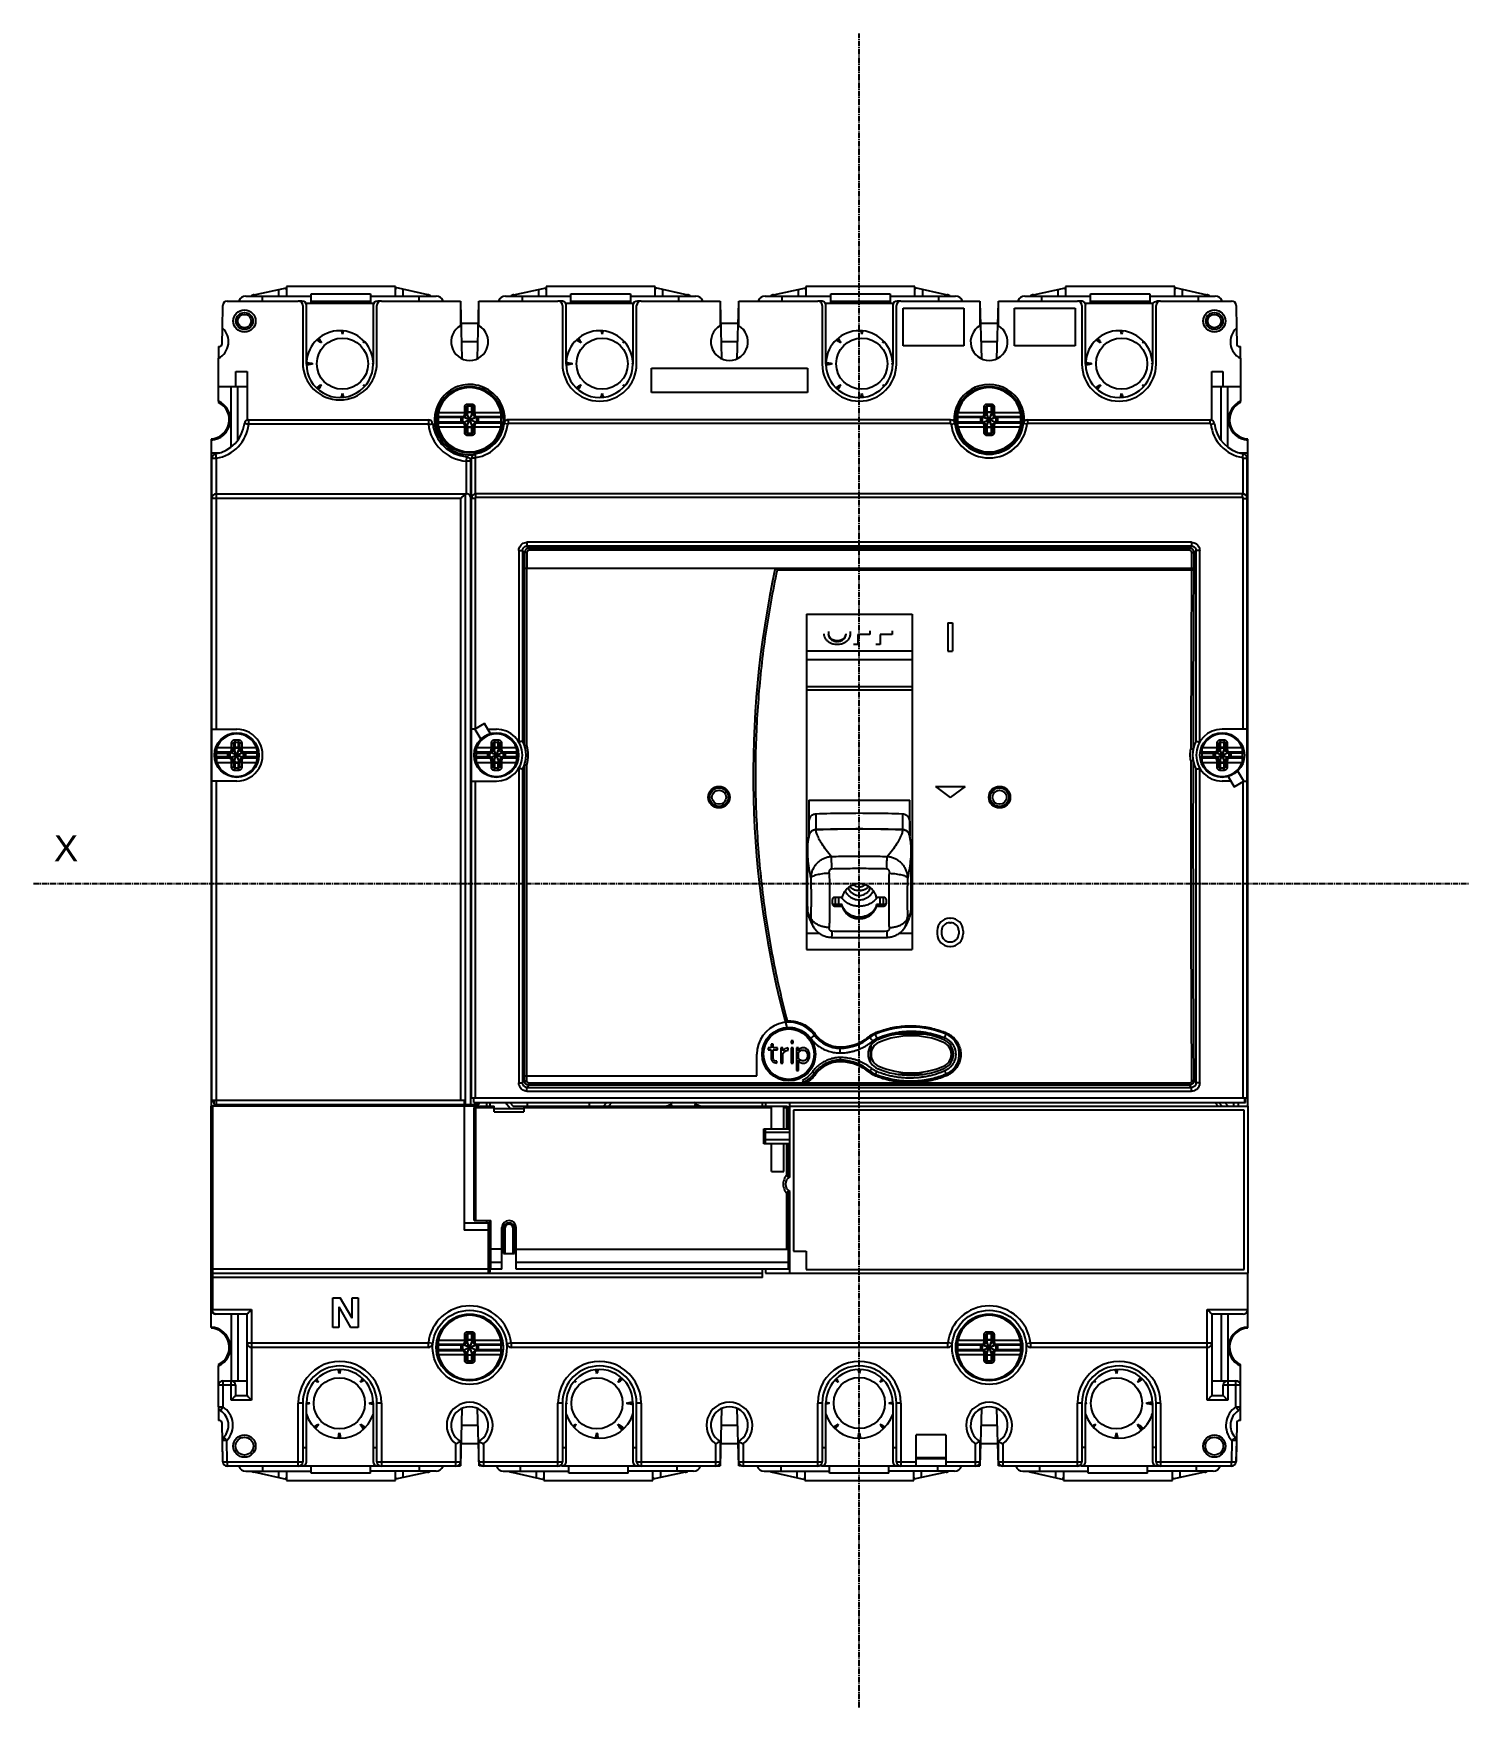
# Model space of a CAD drawing. Extents: x 0 to 193, y 0 to 226.
import ezdxf

# ---------------------------------------------------------------- set-up
doc = ezdxf.new("R2010")
doc.units = 0
doc.linetypes.add('AXES2', pattern=[1.125, 0.75, -0.125, 0.125, -0.125])
doc.layers.add('AXE', color=80, linetype='AXES2')

# ---------------------------------------------------------------- blocks, each defined once
blk = doc.blocks.new('trhgkjglyretgerdutdhjfkhg')
for p, q in [((8532.54, -2182.27), (8536.88, -2181.34)), ((8535.88, -2182.45), (8535.88, -2181.56)), ((8536.88, -2181.17), (8536.88, -2182.45)), ((8551.58, -2181.17), (8536.88, -2181.17)), ((8551.58, -2182.45), (8551.58, -2181.17)), ((8555.92, -2182.28), (8551.58, -2181.32)), ((8552.58, -2181.54), (8552.58, -2182.45)), ((8567.54, -2182.27), (8571.88, -2181.34)), ((8570.88, -2182.45), (8570.88, -2181.56)), ((8571.88, -2181.17), (8571.88, -2182.45)), ((8586.58, -2181.17), (8571.88, -2181.17)), ((8586.58, -2182.45), (8586.58, -2181.17)), ((8586.58, -2181.32), (8590.92, -2182.28)), ((8587.58, -2181.54), (8587.58, -2182.45)), ((8602.54, -2182.27), (8606.88, -2181.34)), ((8605.88, -2182.45), (8605.88, -2181.56)), ((8606.88, -2181.17), (8606.88, -2182.45)), ((8621.58, -2181.17), (8606.88, -2181.17)), ((8621.58, -2182.45), (8621.58, -2181.17)), ((8621.58, -2181.32), (8625.92, -2182.28)), ((8622.58, -2181.54), (8622.58, -2182.45)), ((8637.54, -2182.27), (8641.88, -2181.34)), ((8640.88, -2182.45), (8640.88, -2181.56)), ((8641.88, -2181.17), (8641.88, -2182.45)), ((8656.58, -2181.17), (8641.88, -2181.17)), ((8656.58, -2182.45), (8656.58, -2181.17)), ((8656.58, -2181.32), (8660.92, -2182.28)), ((8657.58, -2181.54), (8657.58, -2182.45)), ((8528.26, -2186.77), (8528.31, -2183.71)), ((8528.91, -2183.12), (8538.48, -2183.12)), ((8531.4, -2182.45), (8540.23, -2182.45)), ((8533.68, -2183.12), (8533.68, -2182.45)), ((8538.98, -2183.12), (8538.48, -2183.12)), ((8539.08, -2183.72), (8539.08, -2191.45)), ((8539.5, -2183.43), (8548.65, -2183.43)), ((8539.58, -2191.62), (8539.58, -2183.72)), ((8540.23, -2183.43), (8540.23, -2182.17)), ((8540.23, -2182.17), (8548.23, -2182.17)), ((8548.23, -2183.17), (8540.23, -2183.17)), ((8548.23, -2182.17), (8548.23, -2183.43)), ((8548.23, -2182.45), (8557.05, -2182.45)), ((8548.58, -2183.72), (8548.58, -2191.62)), ((8549.08, -2191.45), (8549.08, -2183.72)), ((8549.68, -2183.12), (8549.18, -2183.12)), ((8549.68, -2183.12), (8560.33, -2183.12)), ((8554.78, -2183.12), (8554.78, -2182.45)), ((8560.33, -2183.12), (8560.33, -2186.46)), ((8560.33, -2183.34), (8560.53, -2190.89)), ((8562.63, -2190.89), (8562.83, -2183.33)), ((8562.83, -2186.46), (8562.83, -2183.12)), ((8562.83, -2183.12), (8573.48, -2183.12)), ((8566.4, -2182.45), (8575.23, -2182.45)), ((8568.68, -2183.12), (8568.68, -2182.45)), ((8573.98, -2183.12), (8573.48, -2183.12)), ((8574.08, -2183.72), (8574.08, -2191.62)), ((8574.5, -2183.43), (8583.65, -2183.43)), ((8574.58, -2191.62), (8574.58, -2183.72)), ((8575.23, -2183.43), (8575.23, -2182.17)), ((8575.23, -2182.17), (8583.23, -2182.17)), ((8583.23, -2183.17), (8575.23, -2183.17)), ((8583.23, -2182.17), (8583.23, -2183.43)), ((8583.23, -2182.45), (8592.05, -2182.45)), ((8583.58, -2183.72), (8583.58, -2191.62)), ((8584.08, -2191.62), (8584.08, -2183.72)), ((8584.68, -2183.12), (8584.18, -2183.12)), ((8584.68, -2183.12), (8595.33, -2183.12)), ((8589.78, -2183.12), (8589.78, -2182.45)), ((8595.33, -2183.12), (8595.33, -2186.46)), ((8595.33, -2183.34), (8595.53, -2190.89)), ((8597.63, -2190.89), (8597.83, -2183.33)), ((8597.83, -2186.46), (8597.83, -2183.12)), ((8597.83, -2183.12), (8608.48, -2183.12)), ((8601.4, -2182.45), (8610.23, -2182.45)), ((8603.68, -2183.12), (8603.68, -2182.45)), ((8608.98, -2183.12), (8608.48, -2183.12)), ((8609.08, -2183.71), (8609.08, -2191.63)), ((8609.5, -2183.43), (8618.65, -2183.43)), ((8609.58, -2191.62), (8609.58, -2183.72)), ((8610.23, -2183.43), (8610.23, -2182.17)), ((8610.23, -2182.17), (8618.23, -2182.17)), ((8618.23, -2183.17), (8610.23, -2183.17)), ((8618.23, -2182.17), (8618.23, -2183.43)), ((8618.23, -2182.45), (8627.05, -2182.45)), ((8618.58, -2183.72), (8618.58, -2191.62)), ((8619.08, -2191.6), (8619.08, -2183.73)), ((8619.68, -2183.12), (8619.18, -2183.12)), ((8619.68, -2183.12), (8630.33, -2183.12)), ((8624.78, -2183.12), (8624.78, -2182.45)), ((8630.33, -2183.12), (8630.33, -2186.46)), ((8630.33, -2183.34), (8630.53, -2190.89)), ((8632.63, -2190.89), (8632.83, -2183.33)), ((8632.83, -2186.46), (8632.83, -2183.12)), ((8632.83, -2183.12), (8643.48, -2183.12)), ((8636.4, -2182.45), (8645.23, -2182.45)), ((8638.68, -2183.12), (8638.68, -2182.45)), ((8643.98, -2183.12), (8643.48, -2183.12)), ((8644.08, -2183.72), (8644.08, -2191.62)), ((8644.48, -2183.4), (8644.58, -2183.72)), ((8644.49, -2183.43), (8653.66, -2183.43)), ((8644.58, -2191.62), (8644.58, -2183.72)), ((8645.23, -2183.43), (8645.23, -2182.17)), ((8645.23, -2182.17), (8653.23, -2182.17)), ((8653.23, -2183.17), (8645.23, -2183.17)), ((8653.23, -2182.17), (8653.23, -2183.43)), ((8653.23, -2182.45), (8662.05, -2182.45)), ((8653.58, -2183.72), (8653.58, -2191.62)), ((8653.85, -2183.22), (8654.18, -2183.12)), ((8654.08, -2191.62), (8654.08, -2183.72)), ((8654.68, -2183.12), (8654.18, -2183.12)), ((8654.68, -2183.12), (8664.25, -2183.12)), ((8659.78, -2183.12), (8659.78, -2182.45)), ((8664.85, -2183.71), (8664.9, -2186.77)), ((8619.98, -2189.17), (8619.98, -2184.07)), ((8619.98, -2184.07), (8628.18, -2184.07)), ((8628.18, -2184.07), (8628.18, -2189.17)), ((8634.98, -2189.17), (8634.98, -2184.07)), ((8634.98, -2184.07), (8643.18, -2184.07)), ((8643.18, -2184.07), (8643.18, -2189.17)), ((8528.22, -2188.88), (8528.26, -2186.77)), ((8541.6, -2188.74), (8541.1, -2188.24)), ((8544.43, -2187.57), (8544.43, -2187.13)), ((8560.4, -2186.12), (8562.76, -2186.12)), ((8576.6, -2188.74), (8576.1, -2188.24)), ((8579.43, -2187.57), (8579.43, -2187.13)), ((8595.4, -2186.12), (8597.76, -2186.12)), ((8611.6, -2188.74), (8611.1, -2188.24)), ((8614.43, -2187.57), (8614.43, -2187.13)), ((8630.4, -2186.12), (8632.76, -2186.12)), ((8646.6, -2188.74), (8646.1, -2188.24)), ((8649.43, -2187.57), (8649.43, -2187.13)), ((8664.9, -2186.77), (8664.94, -2188.88)), ((8527.73, -2189.27), (8527.73, -2190.84)), ((8527.73, -2189.27), (8527.82, -2189.27)), ((8547.26, -2188.74), (8547.41, -2188.59)), ((8562.69, -2188.62), (8560.47, -2188.62)), ((8582.26, -2188.74), (8582.41, -2188.59)), ((8597.69, -2188.62), (8595.47, -2188.62)), ((8617.26, -2188.74), (8617.41, -2188.59)), ((8628.18, -2189.17), (8619.98, -2189.17)), ((8632.69, -2188.62), (8630.47, -2188.62)), ((8643.18, -2189.17), (8634.98, -2189.17)), ((8652.26, -2188.74), (8652.41, -2188.59)), ((8665.34, -2189.27), (8665.43, -2189.27)), ((8665.43, -2190.84), (8665.43, -2189.27)), ((8527.73, -2196.62), (8527.73, -2190.84)), ((8530.08, -2194.62), (8530.08, -2192.62)), ((8530.08, -2192.62), (8531.58, -2192.62)), ((8531.58, -2192.62), (8531.58, -2199.17)), ((8540.43, -2191.57), (8539.58, -2191.57)), ((8548.44, -2191.57), (8548.58, -2191.57)), ((8575.43, -2191.57), (8574.58, -2191.57)), ((8583.44, -2191.57), (8583.58, -2191.57)), ((8586.08, -2195.47), (8586.08, -2192.17)), ((8586.08, -2192.17), (8607.08, -2192.17)), ((8607.08, -2192.17), (8607.08, -2195.47)), ((8610.43, -2191.57), (8609.58, -2191.57)), ((8618.44, -2191.57), (8618.58, -2191.57)), ((8645.43, -2191.57), (8644.58, -2191.57)), ((8653.44, -2191.57), (8653.58, -2191.57)), ((8661.58, -2199.12), (8661.58, -2192.62)), ((8661.58, -2192.62), (8663.08, -2192.62)), ((8663.08, -2192.62), (8663.08, -2194.62)), ((8665.43, -2190.84), (8665.43, -2196.62)), ((8527.73, -2194.62), (8531.58, -2194.62)), ((8529.43, -2202.82), (8529.43, -2194.62)), ((8530.33, -2201.91), (8530.33, -2194.62)), ((8541.6, -2194.4), (8541.06, -2194.95)), ((8547.45, -2194.59), (8547.26, -2194.4)), ((8576.6, -2194.4), (8576.06, -2194.95)), ((8582.45, -2194.59), (8582.26, -2194.4)), ((8611.6, -2194.4), (8611.06, -2194.95)), ((8617.45, -2194.59), (8617.26, -2194.4)), ((8646.6, -2194.4), (8646.06, -2194.95)), ((8652.45, -2194.59), (8652.26, -2194.4)), ((8661.58, -2194.62), (8665.43, -2194.62)), ((8662.83, -2201.9), (8662.83, -2194.62)), ((8663.73, -2202.82), (8663.73, -2194.62)), ((8527.73, -2196.62), (8527.73, -2196.79)), ((8544.43, -2196.1), (8544.43, -2195.57)), ((8561.28, -2197.26), (8561.28, -2198.18)), ((8561.88, -2198.18), (8561.88, -2197.26)), ((8579.43, -2196.1), (8579.43, -2195.57)), ((8607.08, -2195.47), (8586.08, -2195.47)), ((8614.43, -2196.1), (8614.43, -2195.57)), ((8631.28, -2197.26), (8631.28, -2198.18)), ((8631.88, -2198.18), (8631.88, -2197.26)), ((8649.43, -2196.1), (8649.43, -2195.57)), ((8665.43, -2196.79), (8665.43, -2196.62)), ((8531.82, -2199.12), (8556.01, -2199.12)), ((8556.01, -2199.12), (8556.01, -2199.72)), ((8557.09, -2199.44), (8557.09, -2198.8)), ((8557.34, -2198.82), (8557.09, -2198.8)), ((8557.34, -2199.42), (8557.09, -2199.44)), ((8557.35, -2198.19), (8557.19, -2198.15)), ((8560.64, -2198.82), (8557.34, -2198.82)), ((8557.34, -2199.42), (8560.64, -2199.42)), ((8560.68, -2198.72), (8557.38, -2198.72)), ((8557.38, -2199.52), (8560.68, -2199.52)), ((8560.45, -2199.52), (8560.45, -2198.72)), ((8560.55, -2199.42), (8560.55, -2198.82)), ((8560.57, -2198.82), (8560.57, -2199.42)), ((8560.62, -2198.82), (8560.62, -2199.42)), ((8560.71, -2199.51), (8562.45, -2198.74)), ((8562.45, -2199.51), (8560.71, -2198.74)), ((8560.78, -2199.44), (8562.38, -2198.8)), ((8562.38, -2199.44), (8560.78, -2198.8)), ((8560.92, -2198.22), (8561.18, -2198.22)), ((8561.18, -2198.22), (8561.18, -2197.42)), ((8561.19, -2199.99), (8561.97, -2198.25)), ((8561.97, -2199.99), (8561.19, -2198.25)), ((8561.26, -2199.92), (8561.9, -2198.33)), ((8561.9, -2199.92), (8561.26, -2198.33)), ((8561.88, -2198.11), (8561.28, -2198.11)), ((8561.88, -2198.15), (8561.28, -2198.15)), ((8561.98, -2197.42), (8561.98, -2198.22)), ((8562.24, -2198.22), (8561.98, -2198.22)), ((8565.78, -2198.72), (8562.48, -2198.72)), ((8562.48, -2199.52), (8565.78, -2199.52)), ((8565.82, -2198.82), (8562.53, -2198.82)), ((8562.53, -2199.42), (8565.82, -2199.42)), ((8562.54, -2199.42), (8562.54, -2198.82)), ((8562.59, -2199.42), (8562.59, -2198.82)), ((8562.61, -2198.82), (8562.61, -2199.42)), ((8562.71, -2198.72), (8562.71, -2199.52)), ((8565.81, -2198.19), (8565.97, -2198.15)), ((8565.82, -2198.82), (8566.07, -2198.8)), ((8565.82, -2199.42), (8566.07, -2199.44)), ((8566.07, -2198.8), (8566.07, -2199.44)), ((8566.58, -2199.17), (8566.58, -2199.12)), ((8626.36, -2199.12), (8566.58, -2199.12)), ((8566.82, -2199.62), (8566.82, -2199.12)), ((8626.36, -2199.62), (8566.82, -2199.62)), ((8626.36, -2199.62), (8626.36, -2199.12)), ((8627.09, -2199.44), (8627.09, -2198.8)), ((8627.34, -2198.82), (8627.09, -2198.8)), ((8627.34, -2199.42), (8627.09, -2199.44)), ((8627.35, -2198.19), (8627.19, -2198.15)), ((8630.64, -2198.82), (8627.34, -2198.82)), ((8627.34, -2199.42), (8630.64, -2199.42)), ((8630.68, -2198.72), (8627.38, -2198.72)), ((8627.38, -2199.52), (8630.68, -2199.52)), ((8630.45, -2199.52), (8630.45, -2198.72)), ((8630.55, -2199.42), (8630.55, -2198.82)), ((8630.57, -2198.82), (8630.57, -2199.42)), ((8630.62, -2198.82), (8630.62, -2199.42)), ((8630.71, -2199.51), (8632.45, -2198.74)), ((8632.45, -2199.51), (8630.71, -2198.74)), ((8630.78, -2199.44), (8632.38, -2198.8)), ((8632.38, -2199.44), (8630.78, -2198.8)), ((8630.92, -2198.22), (8631.18, -2198.22)), ((8631.18, -2198.22), (8631.18, -2197.42)), ((8631.19, -2199.99), (8631.97, -2198.25)), ((8631.97, -2199.99), (8631.19, -2198.25)), ((8631.26, -2199.92), (8631.9, -2198.33)), ((8631.9, -2199.92), (8631.26, -2198.33)), ((8631.88, -2198.11), (8631.28, -2198.11)), ((8631.88, -2198.15), (8631.28, -2198.15)), ((8631.98, -2197.42), (8631.98, -2198.22)), ((8632.24, -2198.22), (8631.98, -2198.22)), ((8635.78, -2198.72), (8632.48, -2198.72)), ((8632.48, -2199.52), (8635.78, -2199.52)), ((8635.82, -2198.82), (8632.53, -2198.82)), ((8632.53, -2199.42), (8635.82, -2199.42)), ((8632.54, -2199.42), (8632.54, -2198.82)), ((8632.59, -2199.42), (8632.59, -2198.82)), ((8632.61, -2198.82), (8632.61, -2199.42)), ((8632.71, -2198.72), (8632.71, -2199.52)), ((8635.81, -2198.19), (8635.97, -2198.15)), ((8635.82, -2198.82), (8636.07, -2198.8)), ((8635.82, -2199.42), (8636.07, -2199.44)), ((8636.07, -2198.8), (8636.07, -2199.44)), ((8636.8, -2199.62), (8636.8, -2199.12)), ((8636.8, -2199.12), (8661.58, -2199.12)), ((8661.34, -2199.62), (8636.8, -2199.62)), ((8661.34, -2199.62), (8661.34, -2199.12)), ((8661.58, -2199.12), (8661.58, -2199.17)), ((8526.73, -2201.72), (8526.73, -2201.87)), ((8526.73, -2201.87), (8526.73, -2290.52)), ((8531.82, -2199.72), (8531.78, -2199.72)), ((8556.01, -2199.72), (8531.82, -2199.72)), ((8557.35, -2200.06), (8557.19, -2200.09)), ((8560.92, -2200.02), (8561.18, -2200.02)), ((8561.18, -2200.83), (8561.18, -2200.02)), ((8561.28, -2200.07), (8561.28, -2200.99)), ((8561.28, -2200.09), (8561.88, -2200.09)), ((8561.28, -2200.14), (8561.88, -2200.14)), ((8561.88, -2200.99), (8561.88, -2200.07)), ((8561.98, -2200.02), (8561.98, -2200.83)), ((8562.24, -2200.02), (8561.98, -2200.02)), ((8565.81, -2200.06), (8565.97, -2200.09)), ((8566.72, -2199.71), (8566.22, -2199.65)), ((8626.46, -2199.71), (8626.96, -2199.65)), ((8627.35, -2200.06), (8627.19, -2200.09)), ((8630.92, -2200.02), (8631.18, -2200.02)), ((8631.18, -2200.83), (8631.18, -2200.02)), ((8631.28, -2200.07), (8631.28, -2200.99)), ((8631.28, -2200.09), (8631.88, -2200.09)), ((8631.28, -2200.14), (8631.88, -2200.14)), ((8631.88, -2200.99), (8631.88, -2200.07)), ((8631.98, -2200.02), (8631.98, -2200.83)), ((8632.24, -2200.02), (8631.98, -2200.02)), ((8635.81, -2200.06), (8635.97, -2200.09)), ((8636.7, -2199.71), (8636.2, -2199.65)), ((8661.44, -2199.71), (8661.94, -2199.65)), ((8666.43, -2201.87), (8666.43, -2201.72)), ((8666.43, -2290.52), (8666.43, -2201.87)), ((8527.83, -2203.62), (8526.73, -2203.62)), ((8527.34, -2203.73), (8527.43, -2204.33)), ((8561.13, -2204.7), (8561.18, -2204.1)), ((8562.41, -2204.22), (8562.33, -2203.73)), ((8666.43, -2203.62), (8665.34, -2203.62)), ((8665.75, -2204.22), (8665.83, -2203.73)), ((8526.83, -2290.82), (8526.83, -2204.33)), ((8527.43, -2204.32), (8527.43, -2204.31)), ((8527.43, -2204.33), (8527.43, -2209.12)), ((8561.13, -2209.12), (8561.13, -2204.7)), ((8561.73, -2204.7), (8561.13, -2204.7)), ((8561.73, -2291.42), (8561.73, -2204.7)), ((8561.83, -2290.52), (8561.83, -2204.32)), ((8562.33, -2204.32), (8561.83, -2204.32)), ((8562.33, -2204.32), (8562.33, -2209.13)), ((8665.83, -2204.32), (8666.33, -2204.32)), ((8665.83, -2209.13), (8665.83, -2204.32)), ((8666.33, -2290.52), (8666.33, -2204.32)), ((8527.43, -2209.72), (8526.83, -2209.72)), ((8527.43, -2209.12), (8527.43, -2209.72)), ((8527.43, -2209.12), (8561.13, -2209.12)), ((8527.43, -2209.72), (8527.43, -2240.82)), ((8560.26, -2209.72), (8527.43, -2209.72)), ((8560.38, -2209.72), (8560.26, -2209.72)), ((8560.38, -2290.82), (8560.38, -2209.72)), ((8560.98, -2209.12), (8560.98, -2291.42)), ((8561.73, -2209.42), (8561.83, -2209.42)), ((8561.83, -2209.72), (8561.73, -2209.72)), ((8562.33, -2209.72), (8561.83, -2209.72)), ((8562.33, -2209.72), (8562.33, -2240.77)), ((8562.43, -2209.62), (8562.43, -2209.12)), ((8665.73, -2209.12), (8562.43, -2209.12)), ((8665.73, -2209.62), (8562.43, -2209.62)), ((8665.73, -2209.62), (8665.73, -2209.12)), ((8665.83, -2209.72), (8666.33, -2209.72)), ((8665.83, -2240.82), (8665.83, -2209.72)), ((8568.2, -2216.74), (8568.2, -2242.55)), ((8568.2, -2216.74), (8568.7, -2216.74)), ((8568.7, -2216.74), (8568.7, -2242.42)), ((8568.98, -2217.02), (8568.7, -2216.74)), ((8568.98, -2217.02), (8568.98, -2219.12)), ((8569.28, -2217.02), (8568.98, -2217.02)), ((8569.28, -2217.02), (8569.28, -2219.12)), ((8658.86, -2215.64), (8569.3, -2215.64)), ((8569.58, -2216.42), (8569.3, -2216.14)), ((8658.86, -2216.14), (8569.3, -2216.14)), ((8658.58, -2216.42), (8569.58, -2216.42)), ((8658.58, -2216.72), (8569.58, -2216.72)), ((8658.86, -2216.14), (8658.58, -2216.42)), ((8658.58, -2216.72), (8658.58, -2216.42)), ((8658.86, -2215.64), (8658.86, -2216.14)), ((8658.88, -2217.02), (8659.18, -2217.02)), ((8658.88, -2219.12), (8658.88, -2217.02)), ((8659.46, -2216.74), (8659.18, -2217.02)), ((8659.18, -2217.02), (8659.18, -2219.42)), ((8659.96, -2216.74), (8659.46, -2216.74)), ((8659.46, -2242.42), (8659.46, -2216.74)), ((8659.96, -2242.55), (8659.96, -2216.74)), ((8568.97, -2243.05), (8568.97, -2219.12)), ((8568.97, -2219.12), (8568.98, -2219.12)), ((8569, -2219.12), (8658.86, -2219.12)), ((8569.27, -2243), (8569.27, -2219.12)), ((8658.86, -2219.38), (8603.01, -2219.38)), ((8658.86, -2219.38), (8658.86, -2219.12)), ((8659.16, -2219.42), (8659.18, -2219.42)), ((8606.96, -2225.31), (8606.96, -2270.52)), ((8606.96, -2225.31), (8621.21, -2225.31)), ((8621.21, -2225.31), (8621.21, -2270.52)), ((8626.03, -2226.5), (8626.03, -2230.3)), ((8626.03, -2226.5), (8626.63, -2226.5)), ((8626.63, -2226.5), (8626.63, -2230.3)), ((8609.95, -2227.64), (8609.95, -2227.98)), ((8611.05, -2228.91), (8611.05, -2229.02)), ((8611.15, -2228.91), (8611.05, -2228.91)), ((8611.15, -2229.02), (8611.15, -2228.91)), ((8612.85, -2227.64), (8612.85, -2227.98)), ((8613.9, -2228.07), (8613.9, -2229.42)), ((8615.5, -2228.07), (8613.9, -2228.07)), ((8615.5, -2227.56), (8615.5, -2228.07)), ((8616.9, -2228.07), (8616.9, -2229.42)), ((8618.5, -2228.07), (8616.9, -2228.07)), ((8618.5, -2227.56), (8618.5, -2228.07)), ((8621.21, -2230.29), (8606.96, -2230.29)), ((8611.15, -2229.02), (8611.05, -2229.02)), ((8611.15, -2229.42), (8611.05, -2229.42)), ((8613.9, -2229.42), (8613.3, -2229.42)), ((8616.9, -2229.42), (8616.3, -2229.42)), ((8626.03, -2230.3), (8626.63, -2230.3)), ((8621.21, -2231.47), (8606.96, -2231.47)), ((8621.21, -2235.1), (8606.96, -2235.1)), ((8606.96, -2235.51), (8621.21, -2235.51)), ((8563.58, -2240.05), (8562.28, -2240.8)), ((8564.38, -2241.43), (8563.58, -2240.05)), ((8526.83, -2240.82), (8530.18, -2240.82)), ((8562.29, -2240.82), (8561.83, -2240.82)), ((8562.28, -2240.8), (8563.08, -2242.18)), ((8564.03, -2240.82), (8565.18, -2240.82)), ((8568.7, -2242.42), (8568.7, -2242.42)), ((8659.46, -2242.42), (8659.46, -2242.42)), ((8666.33, -2240.82), (8662.98, -2240.82)), ((8527.44, -2244.07), (8527.19, -2244.05)), ((8527.44, -2244.57), (8527.19, -2244.59)), ((8527.48, -2243.34), (8527.36, -2243.29)), ((8527.44, -2244.07), (8529.15, -2244.07)), ((8529.15, -2244.57), (8527.44, -2244.57)), ((8529.28, -2243.92), (8527.51, -2243.92)), ((8529.28, -2244.72), (8527.51, -2244.72)), ((8529.01, -2244.72), (8529.01, -2243.92)), ((8529.16, -2244.57), (8529.16, -2244.07)), ((8529.16, -2244.07), (8529.16, -2244.57)), ((8529.24, -2244.07), (8529.16, -2244.07)), ((8529.16, -2244.57), (8529.24, -2244.57)), ((8529.24, -2244.07), (8529.24, -2244.57)), ((8529.36, -2244.69), (8531.01, -2243.95)), ((8531.01, -2244.69), (8529.36, -2243.95)), ((8529.45, -2244.61), (8530.91, -2244.03)), ((8530.91, -2244.61), (8529.45, -2244.03)), ((8529.5, -2243.42), (8529.78, -2243.42)), ((8529.78, -2243.42), (8529.78, -2242.75)), ((8529.81, -2245.15), (8530.55, -2243.5)), ((8530.55, -2245.15), (8529.81, -2243.5)), ((8529.89, -2245.05), (8530.47, -2243.59)), ((8530.47, -2245.05), (8529.89, -2243.59)), ((8529.93, -2242.56), (8529.93, -2243.29)), ((8529.93, -2243.3), (8529.93, -2243.36)), ((8530.43, -2243.3), (8529.93, -2243.3)), ((8530.43, -2243.36), (8529.93, -2243.36)), ((8530.43, -2243.29), (8530.43, -2242.56)), ((8530.43, -2243.36), (8530.43, -2243.3)), ((8530.58, -2242.75), (8530.58, -2243.42)), ((8530.86, -2243.42), (8530.58, -2243.42)), ((8532.85, -2243.92), (8531.08, -2243.92)), ((8532.85, -2244.72), (8531.08, -2244.72)), ((8531.12, -2244.57), (8531.12, -2244.07)), ((8531.2, -2244.07), (8531.12, -2244.07)), ((8531.12, -2244.57), (8531.2, -2244.57)), ((8531.2, -2244.57), (8531.2, -2244.07)), ((8531.2, -2244.07), (8531.2, -2244.57)), ((8532.92, -2244.07), (8531.21, -2244.07)), ((8532.92, -2244.57), (8531.21, -2244.57)), ((8531.35, -2243.92), (8531.35, -2244.72)), ((8532.88, -2243.34), (8533, -2243.29)), ((8532.92, -2244.07), (8533.17, -2244.05)), ((8532.92, -2244.57), (8533.17, -2244.59)), ((8562.44, -2244.07), (8562.19, -2244.05)), ((8562.44, -2244.57), (8562.19, -2244.59)), ((8562.48, -2243.34), (8562.36, -2243.29)), ((8562.44, -2244.07), (8564.15, -2244.07)), ((8564.15, -2244.57), (8562.44, -2244.57)), ((8564.28, -2243.92), (8562.51, -2243.92)), ((8564.28, -2244.72), (8562.51, -2244.72)), ((8564.01, -2244.72), (8564.01, -2243.92)), ((8564.16, -2244.57), (8564.16, -2244.07)), ((8564.16, -2244.07), (8564.16, -2244.57)), ((8564.24, -2244.07), (8564.16, -2244.07)), ((8564.16, -2244.57), (8564.24, -2244.57)), ((8564.24, -2244.07), (8564.24, -2244.57)), ((8564.36, -2244.69), (8566.01, -2243.95)), ((8566.01, -2244.69), (8564.36, -2243.95)), ((8564.45, -2244.61), (8565.91, -2244.03)), ((8565.91, -2244.61), (8564.45, -2244.03)), ((8564.5, -2243.42), (8564.78, -2243.42)), ((8564.78, -2243.42), (8564.78, -2242.75)), ((8564.81, -2245.15), (8565.55, -2243.5)), ((8565.55, -2245.15), (8564.81, -2243.5)), ((8564.89, -2245.05), (8565.47, -2243.59)), ((8565.47, -2245.05), (8564.89, -2243.59)), ((8564.93, -2242.56), (8564.93, -2243.29)), ((8564.93, -2243.3), (8564.93, -2243.36)), ((8565.43, -2243.3), (8564.93, -2243.3)), ((8565.43, -2243.36), (8564.93, -2243.36)), ((8565.43, -2243.29), (8565.43, -2242.56)), ((8565.43, -2243.36), (8565.43, -2243.3)), ((8565.58, -2242.75), (8565.58, -2243.42)), ((8565.86, -2243.42), (8565.58, -2243.42)), ((8567.85, -2243.92), (8566.08, -2243.92)), ((8567.85, -2244.72), (8566.08, -2244.72)), ((8566.12, -2244.57), (8566.12, -2244.07)), ((8566.2, -2244.07), (8566.12, -2244.07)), ((8566.12, -2244.57), (8566.2, -2244.57)), ((8566.2, -2244.57), (8566.2, -2244.07)), ((8566.2, -2244.07), (8566.2, -2244.57)), ((8567.92, -2244.07), (8566.21, -2244.07)), ((8567.92, -2244.57), (8566.21, -2244.57)), ((8566.35, -2243.92), (8566.35, -2244.72)), ((8567.88, -2243.34), (8568, -2243.29)), ((8567.92, -2244.07), (8568.17, -2244.05)), ((8567.92, -2244.57), (8568.17, -2244.59)), ((8660.24, -2244.07), (8659.99, -2244.05)), ((8660.24, -2244.57), (8659.99, -2244.59)), ((8660.28, -2243.34), (8660.16, -2243.29)), ((8660.24, -2244.07), (8661.95, -2244.07)), ((8661.95, -2244.57), (8660.24, -2244.57)), ((8662.08, -2243.92), (8660.31, -2243.92)), ((8662.08, -2244.72), (8660.31, -2244.72)), ((8661.81, -2244.72), (8661.81, -2243.92)), ((8662.04, -2244.07), (8661.96, -2244.07)), ((8661.96, -2244.57), (8661.96, -2244.07)), ((8661.96, -2244.07), (8661.96, -2244.57)), ((8661.96, -2244.57), (8662.04, -2244.57)), ((8662.04, -2244.07), (8662.04, -2244.57)), ((8662.16, -2244.69), (8663.81, -2243.95)), ((8662.16, -2243.95), (8663.81, -2244.69)), ((8662.25, -2244.61), (8663.71, -2244.03)), ((8662.25, -2244.03), (8663.71, -2244.61)), ((8662.3, -2243.42), (8662.58, -2243.42)), ((8662.58, -2243.42), (8662.58, -2242.75)), ((8662.61, -2245.15), (8663.35, -2243.5)), ((8663.35, -2245.15), (8662.61, -2243.5)), ((8662.69, -2245.05), (8663.27, -2243.59)), ((8663.27, -2245.05), (8662.69, -2243.59)), ((8662.73, -2242.56), (8662.73, -2243.29)), ((8663.23, -2243.3), (8662.73, -2243.3)), ((8662.73, -2243.3), (8662.73, -2243.36)), ((8663.23, -2243.36), (8662.73, -2243.36)), ((8663.23, -2243.29), (8663.23, -2242.56)), ((8663.23, -2243.36), (8663.23, -2243.3)), ((8663.38, -2242.75), (8663.38, -2243.42)), ((8663.66, -2243.42), (8663.38, -2243.42)), ((8665.65, -2243.92), (8663.88, -2243.92)), ((8665.65, -2244.72), (8663.88, -2244.72)), ((8664, -2244.07), (8663.92, -2244.07)), ((8663.92, -2244.57), (8663.92, -2244.07)), ((8663.92, -2244.57), (8664, -2244.57)), ((8664, -2244.57), (8664, -2244.07)), ((8664, -2244.07), (8664, -2244.57)), ((8665.72, -2244.07), (8664.01, -2244.07)), ((8665.72, -2244.57), (8664.01, -2244.57)), ((8664.15, -2243.92), (8664.15, -2244.72)), ((8665.68, -2243.34), (8665.8, -2243.29)), ((8665.72, -2244.07), (8665.97, -2244.05)), ((8665.72, -2244.57), (8665.97, -2244.59)), ((8527.48, -2245.3), (8527.36, -2245.35)), ((8529.5, -2245.22), (8529.78, -2245.22)), ((8529.78, -2245.89), (8529.78, -2245.22)), ((8529.93, -2245.28), (8529.93, -2245.34)), ((8529.93, -2245.28), (8530.43, -2245.28)), ((8529.93, -2245.34), (8530.43, -2245.34)), ((8529.93, -2245.35), (8529.93, -2246.08)), ((8530.43, -2245.34), (8530.43, -2245.28)), ((8530.43, -2246.08), (8530.43, -2245.35)), ((8530.58, -2245.22), (8530.58, -2245.89)), ((8530.86, -2245.22), (8530.58, -2245.22)), ((8532.88, -2245.3), (8533, -2245.35)), ((8562.48, -2245.3), (8562.36, -2245.35)), ((8564.5, -2245.22), (8564.78, -2245.22)), ((8564.78, -2245.89), (8564.78, -2245.22)), ((8564.93, -2245.28), (8564.93, -2245.34)), ((8564.93, -2245.28), (8565.43, -2245.28)), ((8564.93, -2245.34), (8565.43, -2245.34)), ((8564.93, -2245.35), (8564.93, -2246.08)), ((8565.43, -2245.34), (8565.43, -2245.28)), ((8565.43, -2246.08), (8565.43, -2245.35)), ((8565.58, -2245.22), (8565.58, -2245.89)), ((8565.86, -2245.22), (8565.58, -2245.22)), ((8567.88, -2245.3), (8568, -2245.35)), ((8568.2, -2246.09), (8568.2, -2288.5)), ((8568.7, -2246.22), (8568.7, -2288.5)), ((8568.7, -2246.22), (8568.7, -2246.22)), ((8568.97, -2287.52), (8568.97, -2245.59)), ((8569.27, -2287.52), (8569.27, -2245.64)), ((8659.46, -2288.5), (8659.46, -2246.22)), ((8659.46, -2246.22), (8659.46, -2246.22)), ((8659.96, -2288.5), (8659.96, -2246.09)), ((8660.28, -2245.3), (8660.16, -2245.35)), ((8662.3, -2245.22), (8662.58, -2245.22)), ((8662.58, -2245.89), (8662.58, -2245.22)), ((8662.73, -2245.28), (8663.23, -2245.28)), ((8662.73, -2245.28), (8662.73, -2245.34)), ((8662.73, -2245.34), (8663.23, -2245.34)), ((8662.73, -2245.35), (8662.73, -2246.08)), ((8663.23, -2245.34), (8663.23, -2245.28)), ((8663.23, -2246.08), (8663.23, -2245.35)), ((8663.66, -2245.22), (8663.38, -2245.22)), ((8663.38, -2245.22), (8663.38, -2245.89)), ((8665.88, -2247.84), (8665.08, -2246.46)), ((8665.68, -2245.3), (8665.8, -2245.35)), ((8530.18, -2247.82), (8526.83, -2247.82)), ((8527.43, -2247.82), (8527.43, -2290.82)), ((8561.83, -2247.82), (8565.18, -2247.82)), ((8562.33, -2247.82), (8562.33, -2290.52)), ((8624.33, -2248.56), (8628.33, -2248.56)), ((8624.33, -2248.56), (8626.33, -2250.01)), ((8628.33, -2248.56), (8626.33, -2250.01)), ((8664.14, -2247.82), (8662.98, -2247.82)), ((8663.78, -2247.21), (8664.58, -2248.59)), ((8664.58, -2248.59), (8665.88, -2247.84)), ((8665.83, -2290.52), (8665.83, -2247.87)), ((8665.87, -2247.82), (8666.33, -2247.82)), ((8607.26, -2250.39), (8607.26, -2255.33)), ((8607.26, -2250.39), (8620.91, -2250.39)), ((8620.91, -2255.33), (8620.91, -2250.39)), ((8607.28, -2253.41), (8607.26, -2253.41)), ((8607.26, -2253.44), (8607.28, -2253.44)), ((8607.28, -2253.24), (8607.28, -2255.22)), ((8620.88, -2253.24), (8620.88, -2255.22)), ((8620.91, -2253.41), (8620.88, -2253.41)), ((8620.88, -2253.44), (8620.91, -2253.44)), ((8607.08, -2264.73), (8607.08, -2257.19)), ((8621.08, -2264.73), (8621.08, -2257.19)), ((8621.08, -2257.19), (8621.08, -2257.19)), ((8610.46, -2264.37), (8610.46, -2263.78)), ((8611.76, -2263.49), (8610.76, -2263.49)), ((8611.76, -2264.46), (8610.76, -2264.46)), ((8610.76, -2264.46), (8610.76, -2264.66)), ((8610.76, -2264.66), (8611.76, -2264.66)), ((8610.83, -2263.49), (8610.83, -2264.46)), ((8611.33, -2264.46), (8611.33, -2263.49)), ((8611.76, -2264.66), (8611.76, -2264.46)), ((8617.4, -2263.49), (8616.4, -2263.49)), ((8617.4, -2264.46), (8616.4, -2264.46)), ((8616.4, -2264.46), (8616.4, -2264.66)), ((8616.4, -2264.66), (8617.4, -2264.66)), ((8616.83, -2263.49), (8616.83, -2264.46)), ((8617.33, -2264.46), (8617.33, -2263.49)), ((8617.4, -2264.66), (8617.4, -2264.46)), ((8617.7, -2263.78), (8617.7, -2264.37)), ((8626.28, -2266.3), (8626.38, -2266.3)), ((8626.28, -2266.9), (8626.38, -2266.9)), ((8608.76, -2268.38), (8606.96, -2268.38)), ((8608.08, -2267.72), (8608.08, -2267.72)), ((8621.21, -2268.38), (8619.4, -2268.38)), ((8620.08, -2267.72), (8620.08, -2267.72)), ((8624.58, -2268), (8624.58, -2268.4)), ((8625.18, -2268), (8625.18, -2268.4)), ((8626.28, -2269.5), (8626.38, -2269.5)), ((8627.48, -2268), (8627.48, -2268.4)), ((8628.08, -2268), (8628.08, -2268.4)), ((8606.96, -2270.52), (8621.21, -2270.52)), ((8626.28, -2270.1), (8626.38, -2270.1)), ((8605.19, -2282.82), (8604.92, -2282.82)), ((8604.92, -2282.82), (8604.92, -2283.14)), ((8605.19, -2283.14), (8605.19, -2282.82)), ((8622.95, -2281.94), (8619.07, -2281.94)), ((8622.73, -2281.94), (8622.73, -2281.91)), ((8600.28, -2287.52), (8600.28, -2284.62)), ((8602.21, -2283.78), (8601.78, -2283.78)), ((8601.78, -2283.78), (8601.78, -2284.03)), ((8601.78, -2284.03), (8602.21, -2284.03)), ((8602.48, -2283.27), (8602.21, -2283.27)), ((8602.21, -2283.27), (8602.21, -2283.78)), ((8602.21, -2284.03), (8602.21, -2285.31)), ((8602.21, -2285.31), (8602.32, -2285.57)), ((8602.48, -2283.78), (8602.48, -2283.27)), ((8603.08, -2283.78), (8602.48, -2283.78)), ((8602.48, -2284.03), (8603.08, -2284.03)), ((8602.48, -2285.18), (8602.48, -2284.03)), ((8602.54, -2285.37), (8602.48, -2285.18)), ((8603.08, -2284.03), (8603.08, -2283.78)), ((8603.78, -2283.78), (8603.51, -2283.78)), ((8603.51, -2283.78), (8603.51, -2285.82)), ((8603.78, -2284.16), (8603.78, -2283.78)), ((8603.89, -2284.03), (8603.78, -2284.16)), ((8603.78, -2284.54), (8603.94, -2284.29)), ((8603.78, -2285.82), (8603.78, -2284.54)), ((8604.05, -2283.91), (8603.89, -2284.03)), ((8603.94, -2284.29), (8604.16, -2284.16)), ((8604.21, -2283.84), (8604.05, -2283.91)), ((8604.16, -2284.16), (8604.48, -2284.1)), ((8604.48, -2283.78), (8604.21, -2283.84)), ((8604.48, -2284.1), (8604.48, -2283.78)), ((8604.92, -2283.14), (8605.19, -2283.14)), ((8605.19, -2283.78), (8604.92, -2283.78)), ((8604.92, -2283.78), (8604.92, -2285.82)), ((8605.19, -2285.82), (8605.19, -2283.78)), ((8605.89, -2283.78), (8605.62, -2283.78)), ((8605.62, -2283.78), (8605.62, -2286.84)), ((8605.89, -2284.16), (8605.89, -2283.78)), ((8605.94, -2284.03), (8605.89, -2284.16)), ((8605.89, -2284.48), (8606, -2284.29)), ((8605.89, -2285.12), (8605.89, -2284.48)), ((8606, -2285.31), (8605.89, -2285.12)), ((8606.05, -2283.91), (8605.94, -2284.03)), ((8606, -2284.29), (8606.16, -2284.16)), ((8606.16, -2285.44), (8606, -2285.31)), ((8606.16, -2283.84), (8606.05, -2283.91)), ((8606.38, -2283.78), (8606.16, -2283.84)), ((8606.38, -2284.1), (8606.16, -2284.16)), ((8606.7, -2283.78), (8606.38, -2283.78)), ((8606.38, -2284.1), (8606.7, -2284.1)), ((8606.92, -2283.84), (8606.7, -2283.78)), ((8606.7, -2284.1), (8606.92, -2284.22)), ((8606.97, -2285.31), (8606.81, -2285.44)), ((8607.08, -2283.97), (8606.92, -2283.84)), ((8606.92, -2284.22), (8607.02, -2284.42)), ((8607.02, -2285.18), (8606.97, -2285.31)), ((8607.02, -2284.42), (8607.08, -2284.61)), ((8607.08, -2284.99), (8607.02, -2285.18)), ((8607.24, -2284.16), (8607.08, -2283.97)), ((8607.08, -2284.61), (8607.08, -2284.99)), ((8607.08, -2285.63), (8607.3, -2285.31)), ((8607.3, -2284.29), (8607.24, -2284.16)), ((8607.35, -2284.54), (8607.3, -2284.29)), ((8607.3, -2285.31), (8607.35, -2285.05)), ((8607.35, -2285.05), (8607.35, -2284.54)), ((8611.5, -2283.65), (8611.5, -2283.82)), ((8615.68, -2283.55), (8615.56, -2283.55)), ((8615.57, -2285.71), (8615.69, -2283.35)), ((8626.48, -2283.58), (8626.58, -2285.47)), ((8568.97, -2287.52), (8568.98, -2287.52)), ((8568.98, -2288.22), (8568.98, -2287.52)), ((8569, -2287.52), (8600.28, -2287.52)), ((8569.28, -2288.22), (8569.28, -2287.52)), ((8602.32, -2285.57), (8602.48, -2285.69)), ((8602.48, -2285.69), (8602.65, -2285.76)), ((8602.7, -2285.5), (8602.54, -2285.37)), ((8602.65, -2285.76), (8602.97, -2285.82)), ((8602.97, -2285.57), (8602.7, -2285.5)), ((8602.97, -2285.82), (8602.97, -2285.57)), ((8603.51, -2285.82), (8603.78, -2285.82)), ((8604.92, -2285.82), (8605.19, -2285.82)), ((8605.62, -2286.84), (8605.89, -2286.84)), ((8605.89, -2285.44), (8605.94, -2285.57)), ((8605.89, -2286.84), (8605.89, -2285.44)), ((8605.94, -2285.57), (8606.05, -2285.69)), ((8606.05, -2285.69), (8606.16, -2285.76)), ((8606.38, -2285.5), (8606.16, -2285.44)), ((8606.16, -2285.76), (8606.38, -2285.82)), ((8606.59, -2285.5), (8606.38, -2285.5)), ((8606.38, -2285.82), (8606.7, -2285.82)), ((8606.81, -2285.44), (8606.59, -2285.5)), ((8606.7, -2285.82), (8606.92, -2285.76)), ((8606.92, -2285.76), (8607.08, -2285.63)), ((8611.5, -2285.65), (8611.5, -2285.42)), ((8622.69, -2287.34), (8619.33, -2287.34)), ((8526.73, -2288.82), (8526.83, -2288.82)), ((8568.2, -2288.5), (8568.7, -2288.5)), ((8568.7, -2288.5), (8568.98, -2288.22)), ((8568.98, -2288.22), (8569.28, -2288.22)), ((8569.3, -2289.1), (8569.58, -2288.82)), ((8569.3, -2289.1), (8658.86, -2289.1)), ((8569.3, -2289.6), (8658.86, -2289.6)), ((8569.58, -2288.82), (8569.58, -2288.52)), ((8606.54, -2288.52), (8569.58, -2288.52)), ((8606.66, -2288.82), (8569.58, -2288.82)), ((8658.56, -2288.8), (8606.65, -2288.8)), ((8606.65, -2288.8), (8606.66, -2288.82)), ((8658.56, -2288.54), (8606.84, -2288.54)), ((8658.56, -2288.8), (8658.56, -2288.54)), ((8658.56, -2288.8), (8658.86, -2289.1)), ((8659.16, -2288.2), (8659.46, -2288.5)), ((8659.96, -2288.5), (8659.46, -2288.5)), ((8666.33, -2288.82), (8666.43, -2288.82)), ((8526.73, -2290.52), (8526.73, -2291.65)), ((8526.83, -2290.52), (8526.73, -2290.52)), ((8526.73, -2321.4), (8526.73, -2291.65)), ((8562.32, -2291.65), (8526.73, -2291.65)), ((8526.83, -2290.82), (8560.9, -2290.82)), ((8526.93, -2291.65), (8526.93, -2319.04)), ((8527.03, -2290.82), (8527.03, -2291.12)), ((8527.13, -2291.12), (8527.03, -2291.12)), ((8527.13, -2291.42), (8527.13, -2290.82)), ((8527.13, -2291.42), (8562.83, -2291.42)), ((8527.43, -2290.82), (8527.43, -2291.42)), ((8527.98, -2291.65), (8527.98, -2291.42)), ((8528.65, -2291.65), (8528.65, -2291.42)), ((8558.03, -2291.65), (8558.03, -2291.42)), ((8559.91, -2291.42), (8559.91, -2291.65)), ((8560.03, -2291.65), (8560.03, -2291.42)), ((8560.83, -2291.65), (8560.83, -2308.34)), ((8560.9, -2291.42), (8560.9, -2290.82)), ((8561.83, -2290.52), (8666.33, -2290.52)), ((8562.13, -2291.12), (8562.13, -2290.52)), ((8562.13, -2291.12), (8666.03, -2291.12)), ((8562.18, -2307.04), (8562.18, -2291.84)), ((8564.88, -2291.84), (8562.18, -2291.84)), ((8562.38, -2291.64), (8562.38, -2307.04)), ((8562.38, -2291.64), (8564.88, -2291.64)), ((8562.83, -2291.12), (8562.83, -2291.42)), ((8563.83, -2291.12), (8563.83, -2291.64)), ((8564.33, -2291.64), (8564.33, -2291.12)), ((8564.88, -2292.39), (8564.88, -2291.64)), ((8564.88, -2291.94), (8568.88, -2291.94)), ((8567.03, -2291.94), (8566.34, -2291.12)), ((8566.99, -2291.12), (8567.43, -2291.64)), ((8567.43, -2291.64), (8568.88, -2291.64)), ((8568.88, -2291.64), (8568.88, -2292.39)), ((8568.88, -2291.64), (8604.33, -2291.64)), ((8602.23, -2291.84), (8568.88, -2291.84)), ((8569.38, -2291.64), (8569.38, -2291.12)), ((8577.68, -2291.12), (8577.68, -2291.64)), ((8579.63, -2291.64), (8580.07, -2291.12)), ((8580.72, -2291.12), (8580.28, -2291.64)), ((8588.39, -2291.52), (8588.42, -2291.64)), ((8588.84, -2291.64), (8588.72, -2291.19)), ((8591.92, -2291.64), (8592.04, -2291.19)), ((8592.34, -2291.64), (8592.37, -2291.52)), ((8601.03, -2291.64), (8601.03, -2291.12)), ((8601.43, -2291.12), (8601.43, -2291.64)), ((8602.23, -2294.69), (8602.23, -2291.64)), ((8603.93, -2294.69), (8603.93, -2291.64)), ((8604.53, -2291.84), (8603.93, -2291.84)), ((8604.33, -2294.69), (8604.33, -2291.64)), ((8604.53, -2291.84), (8604.53, -2294.69)), ((8604.73, -2301.15), (8604.73, -2291.12)), ((8604.73, -2291.65), (8666.43, -2291.65)), ((8662.01, -2291.12), (8662.45, -2291.65)), ((8662.99, -2291.65), (8662.55, -2291.12)), ((8663.78, -2291.65), (8663.33, -2291.12)), ((8664.51, -2291.12), (8664.51, -2291.64)), ((8665.18, -2291.64), (8665.18, -2291.12)), ((8666.03, -2291.12), (8666.03, -2290.52)), ((8666.03, -2291.12), (8666.13, -2291.12)), ((8666.13, -2291.12), (8666.13, -2290.52)), ((8666.43, -2290.52), (8666.33, -2290.52)), ((8666.43, -2291.64), (8666.43, -2290.52)), ((8666.43, -2291.65), (8666.43, -2314.15)), ((8564.88, -2292.39), (8568.88, -2292.39)), ((8665.93, -2292.15), (8605.23, -2292.15)), ((8605.23, -2292.15), (8605.23, -2311.15)), ((8665.93, -2313.65), (8665.93, -2292.15)), ((8601.23, -2294.69), (8604.53, -2294.69)), ((8601.23, -2296.69), (8601.23, -2294.69)), ((8601.43, -2296.69), (8601.43, -2294.69)), ((8601.43, -2295.15), (8604.73, -2295.15)), ((8604.73, -2296.15), (8601.43, -2296.15)), ((8604.53, -2296.69), (8601.23, -2296.69)), ((8602.23, -2300.44), (8602.23, -2296.69)), ((8603.93, -2300.44), (8603.93, -2296.69)), ((8604.33, -2300.9), (8604.33, -2296.69)), ((8604.53, -2296.69), (8604.53, -2300.72)), ((8604.53, -2298.85), (8604.73, -2298.85)), ((8602.23, -2300.44), (8603.93, -2300.44)), ((8604.33, -2310.89), (8604.33, -2303.39)), ((8604.73, -2314.15), (8604.73, -2303.15)), ((8604.53, -2313.59), (8604.53, -2303.57)), ((8560.83, -2307.34), (8564.13, -2307.34)), ((8562.18, -2307.04), (8564.43, -2307.04)), ((8563.83, -2307.04), (8563.83, -2307.34)), ((8564.13, -2314.14), (8564.13, -2307.34)), ((8564.33, -2313.94), (8564.33, -2307.04)), ((8564.43, -2313.59), (8564.43, -2307.04)), ((8604.73, -2306.1), (8604.53, -2306.1)), ((8564.33, -2308.34), (8560.83, -2308.34)), ((8565.93, -2313.59), (8565.93, -2307.99)), ((8566.33, -2308.09), (8566.13, -2308.09)), ((8566.13, -2311.49), (8566.13, -2308.09)), ((8566.33, -2308.09), (8566.33, -2311.49)), ((8567.63, -2308.09), (8567.43, -2308.09)), ((8567.43, -2311.49), (8567.43, -2308.09)), ((8567.63, -2308.09), (8567.63, -2311.49)), ((8567.83, -2313.59), (8567.83, -2307.99)), ((8564.43, -2311.87), (8564.33, -2311.87)), ((8564.43, -2311.94), (8564.33, -2311.94)), ((8565.93, -2310.89), (8564.43, -2310.89)), ((8566.13, -2311.49), (8567.63, -2311.49)), ((8567.83, -2310.89), (8604.53, -2310.89)), ((8604.73, -2311.94), (8604.53, -2311.94)), ((8605.23, -2311.15), (8606.93, -2311.15)), ((8606.93, -2311.15), (8606.93, -2313.65)), ((8526.73, -2313.54), (8564.33, -2313.54)), ((8526.93, -2314.14), (8601.03, -2314.14)), ((8564.43, -2313.44), (8564.33, -2313.44)), ((8564.43, -2313.52), (8564.33, -2313.52)), ((8564.43, -2312.67), (8565.93, -2312.67)), ((8565.93, -2313.59), (8564.43, -2313.59)), ((8567.83, -2312.67), (8604.53, -2312.67)), ((8604.53, -2313.59), (8567.83, -2313.59)), ((8601.03, -2314.74), (8601.03, -2313.59)), ((8601.43, -2313.59), (8601.43, -2314.15)), ((8601.43, -2314.15), (8666.43, -2314.15)), ((8604.73, -2313.44), (8604.53, -2313.44)), ((8606.93, -2313.65), (8665.93, -2313.65)), ((8666.43, -2321.4), (8666.43, -2314.14)), ((8601.03, -2314.74), (8526.73, -2314.74)), ((8526.73, -2319.04), (8532.18, -2319.04)), ((8532.18, -2319.04), (8532.18, -2331.24)), ((8543.13, -2321.44), (8543.13, -2317.44)), ((8543.13, -2317.44), (8544.14, -2317.44)), ((8543.93, -2318.68), (8545.52, -2321.44)), ((8543.93, -2318.68), (8543.93, -2321.44)), ((8545.73, -2320.2), (8544.14, -2317.44)), ((8545.73, -2320.2), (8545.73, -2317.44)), ((8545.73, -2317.44), (8546.53, -2317.44)), ((8546.53, -2317.44), (8546.53, -2321.44)), ((8660.98, -2319.04), (8666.43, -2319.04)), ((8660.98, -2331.24), (8660.98, -2319.04)), ((8526.73, -2321.4), (8526.73, -2321.52)), ((8527.03, -2321.56), (8527.03, -2321.43)), ((8531.58, -2319.64), (8527.33, -2319.64)), ((8529.44, -2319.64), (8529.44, -2328.64)), ((8530.33, -2319.64), (8530.33, -2328.64)), ((8531.58, -2330.64), (8531.58, -2319.64)), ((8543.93, -2321.44), (8543.13, -2321.44)), ((8546.53, -2321.44), (8545.52, -2321.44)), ((8665.83, -2319.64), (8661.58, -2319.64)), ((8661.58, -2319.64), (8661.58, -2330.64)), ((8662.83, -2319.64), (8662.83, -2328.64)), ((8663.73, -2319.64), (8663.73, -2328.64)), ((8666.13, -2321.43), (8666.13, -2321.56)), ((8666.43, -2321.52), (8666.43, -2321.4)), ((8531.58, -2323.54), (8556.01, -2323.54)), ((8556.61, -2323.61), (8556.01, -2323.54)), ((8556.01, -2324.14), (8556.01, -2323.54)), ((8557.35, -2323.21), (8557.19, -2323.17)), ((8560.92, -2323.24), (8561.18, -2323.24)), ((8561.18, -2323.24), (8561.18, -2322.44)), ((8561.97, -2325.01), (8561.19, -2323.28)), ((8561.19, -2325.01), (8561.97, -2323.28)), ((8561.9, -2324.94), (8561.26, -2323.35)), ((8561.26, -2324.94), (8561.9, -2323.35)), ((8561.28, -2322.28), (8561.28, -2323.2)), ((8561.88, -2323.13), (8561.28, -2323.13)), ((8561.88, -2323.17), (8561.28, -2323.17)), ((8561.88, -2323.2), (8561.88, -2322.28)), ((8561.98, -2322.44), (8561.98, -2323.24)), ((8562.24, -2323.24), (8561.98, -2323.24)), ((8565.81, -2323.21), (8565.97, -2323.17)), ((8566.55, -2323.61), (8567.15, -2323.54)), ((8567.15, -2323.54), (8626.01, -2323.54)), ((8567.15, -2323.54), (8567.15, -2324.14)), ((8626.61, -2323.61), (8626.01, -2323.54)), ((8626.01, -2324.14), (8626.01, -2323.54)), ((8627.35, -2323.21), (8627.19, -2323.17)), ((8630.92, -2323.24), (8631.18, -2323.24)), ((8631.18, -2323.24), (8631.18, -2322.44)), ((8631.97, -2325.01), (8631.19, -2323.28)), ((8631.19, -2325.01), (8631.97, -2323.28)), ((8631.9, -2324.94), (8631.26, -2323.35)), ((8631.26, -2324.94), (8631.9, -2323.35)), ((8631.28, -2322.28), (8631.28, -2323.2)), ((8631.88, -2323.13), (8631.28, -2323.13)), ((8631.88, -2323.17), (8631.28, -2323.17)), ((8631.88, -2323.2), (8631.88, -2322.28)), ((8631.98, -2322.44), (8631.98, -2323.24)), ((8632.24, -2323.24), (8631.98, -2323.24)), ((8635.81, -2323.21), (8635.97, -2323.17)), ((8636.55, -2323.61), (8637.15, -2323.54)), ((8637.15, -2323.54), (8661.58, -2323.54)), ((8637.15, -2323.54), (8637.15, -2324.14)), ((8556.01, -2324.14), (8532.18, -2324.14)), ((8557.34, -2323.84), (8557.09, -2323.82)), ((8557.09, -2324.46), (8557.09, -2323.82)), ((8557.34, -2324.44), (8557.09, -2324.46)), ((8557.35, -2325.08), (8557.19, -2325.11)), ((8560.64, -2323.84), (8557.34, -2323.84)), ((8557.34, -2324.44), (8560.64, -2324.44)), ((8560.68, -2323.74), (8557.38, -2323.74)), ((8557.38, -2324.54), (8560.68, -2324.54)), ((8560.45, -2324.54), (8560.45, -2323.74)), ((8560.55, -2324.44), (8560.55, -2323.84)), ((8560.57, -2323.84), (8560.57, -2324.44)), ((8560.62, -2323.84), (8560.62, -2324.44)), ((8562.45, -2324.53), (8560.71, -2323.76)), ((8560.71, -2324.53), (8562.45, -2323.76)), ((8562.38, -2324.46), (8560.78, -2323.82)), ((8560.78, -2324.46), (8562.38, -2323.82)), ((8560.92, -2325.04), (8561.18, -2325.04)), ((8561.18, -2325.85), (8561.18, -2325.04)), ((8561.28, -2325.09), (8561.28, -2326.01)), ((8561.28, -2325.12), (8561.88, -2325.12)), ((8561.28, -2325.16), (8561.88, -2325.16)), ((8561.88, -2326.01), (8561.88, -2325.09)), ((8562.24, -2325.04), (8561.98, -2325.04)), ((8561.98, -2325.04), (8561.98, -2325.85)), ((8565.78, -2323.74), (8562.48, -2323.74)), ((8562.48, -2324.54), (8565.78, -2324.54)), ((8565.82, -2323.84), (8562.53, -2323.84)), ((8562.53, -2324.44), (8565.82, -2324.44)), ((8562.54, -2324.44), (8562.54, -2323.84)), ((8562.59, -2324.44), (8562.59, -2323.84)), ((8562.61, -2323.84), (8562.61, -2324.44)), ((8562.71, -2323.74), (8562.71, -2324.54)), ((8565.81, -2325.08), (8565.97, -2325.11)), ((8565.82, -2323.84), (8566.07, -2323.82)), ((8565.82, -2324.44), (8566.07, -2324.46)), ((8566.07, -2323.82), (8566.07, -2324.46)), ((8626.01, -2324.14), (8567.15, -2324.14)), ((8627.34, -2323.84), (8627.09, -2323.82)), ((8627.09, -2324.46), (8627.09, -2323.82)), ((8627.34, -2324.44), (8627.09, -2324.46)), ((8627.35, -2325.08), (8627.19, -2325.11)), ((8630.64, -2323.84), (8627.34, -2323.84)), ((8627.34, -2324.44), (8630.64, -2324.44)), ((8630.68, -2323.74), (8627.38, -2323.74)), ((8627.38, -2324.54), (8630.68, -2324.54)), ((8630.45, -2324.54), (8630.45, -2323.74)), ((8630.55, -2324.44), (8630.55, -2323.84)), ((8630.57, -2323.84), (8630.57, -2324.44)), ((8630.62, -2323.84), (8630.62, -2324.44)), ((8630.71, -2323.76), (8632.45, -2324.53)), ((8630.71, -2324.53), (8632.45, -2323.76)), ((8630.78, -2323.82), (8632.38, -2324.46)), ((8630.78, -2324.46), (8632.38, -2323.82)), ((8630.92, -2325.04), (8631.18, -2325.04)), ((8631.18, -2325.85), (8631.18, -2325.04)), ((8631.28, -2325.09), (8631.28, -2326.01)), ((8631.28, -2325.12), (8631.88, -2325.12)), ((8631.28, -2325.16), (8631.88, -2325.16)), ((8631.88, -2326.01), (8631.88, -2325.09)), ((8632.24, -2325.04), (8631.98, -2325.04)), ((8631.98, -2325.04), (8631.98, -2325.85)), ((8635.78, -2323.74), (8632.48, -2323.74)), ((8632.48, -2324.54), (8635.78, -2324.54)), ((8635.82, -2323.84), (8632.53, -2323.84)), ((8632.53, -2324.44), (8635.82, -2324.44)), ((8632.54, -2324.44), (8632.54, -2323.84)), ((8632.59, -2324.44), (8632.59, -2323.84)), ((8632.61, -2323.84), (8632.61, -2324.44)), ((8632.71, -2323.74), (8632.71, -2324.54)), ((8635.81, -2325.08), (8635.97, -2325.11)), ((8635.82, -2323.84), (8636.07, -2323.82)), ((8635.82, -2324.44), (8636.07, -2324.46)), ((8636.07, -2323.82), (8636.07, -2324.46)), ((8660.98, -2324.14), (8637.15, -2324.14)), ((8527.73, -2326.45), (8527.73, -2326.64)), ((8527.73, -2332.16), (8527.73, -2326.64)), ((8544.02, -2327.12), (8544.02, -2327.67)), ((8578.73, -2327.14), (8578.73, -2327.67)), ((8614.08, -2327.12), (8614.08, -2327.64)), ((8648.73, -2327.14), (8648.73, -2327.67)), ((8665.43, -2326.64), (8665.43, -2326.45)), ((8665.43, -2332.16), (8665.43, -2326.64)), ((8530.03, -2329.24), (8527.73, -2329.24)), ((8528.33, -2328.64), (8528.33, -2332.16)), ((8528.33, -2328.64), (8531.58, -2328.64)), ((8529.43, -2331.24), (8529.43, -2328.64)), ((8530.03, -2329.24), (8530.03, -2330.64)), ((8540.84, -2328.5), (8541.19, -2328.84)), ((8546.85, -2328.84), (8547.26, -2328.44)), ((8575.7, -2328.65), (8575.9, -2328.84)), ((8581.56, -2328.84), (8582.1, -2328.29)), ((8610.89, -2328.45), (8611.25, -2328.81)), ((8616.91, -2328.81), (8617.27, -2328.45)), ((8645.7, -2328.65), (8645.9, -2328.84)), ((8651.56, -2328.84), (8652.1, -2328.29)), ((8661.58, -2328.64), (8664.83, -2328.64)), ((8665.43, -2329.24), (8663.13, -2329.24)), ((8663.13, -2330.64), (8663.13, -2329.24)), ((8663.73, -2328.64), (8663.73, -2331.24)), ((8664.83, -2332.16), (8664.83, -2328.64)), ((8527.73, -2332.16), (8527.73, -2333.97)), ((8527.73, -2332.16), (8528.33, -2332.16)), ((8528, -2332.67), (8528.33, -2332.16)), ((8532.18, -2331.24), (8529.43, -2331.24)), ((8530.03, -2330.64), (8531.58, -2330.64)), ((8539.08, -2331.64), (8538.48, -2331.64)), ((8538.48, -2340.14), (8538.48, -2331.64)), ((8539.08, -2331.64), (8539.08, -2339.54)), ((8539.58, -2339.52), (8539.58, -2331.62)), ((8540.02, -2331.67), (8539.58, -2331.67)), ((8548.02, -2331.67), (8548.58, -2331.67)), ((8548.58, -2331.62), (8548.58, -2339.52)), ((8549.68, -2331.64), (8549.08, -2331.64)), ((8549.08, -2339.54), (8549.08, -2331.64)), ((8549.68, -2331.64), (8549.68, -2340.14)), ((8560.53, -2332.38), (8560.32, -2340.12)), ((8562.84, -2340.12), (8562.63, -2332.38)), ((8574.08, -2331.64), (8573.48, -2331.64)), ((8573.48, -2340.14), (8573.48, -2331.64)), ((8574.08, -2331.64), (8574.08, -2339.54)), ((8574.58, -2339.52), (8574.58, -2331.62)), ((8574.72, -2331.67), (8574.58, -2331.67)), ((8582.73, -2331.67), (8583.58, -2331.67)), ((8583.58, -2331.62), (8583.58, -2339.52)), ((8584.68, -2331.64), (8584.08, -2331.64)), ((8584.08, -2339.54), (8584.08, -2331.64)), ((8584.68, -2331.64), (8584.68, -2340.14)), ((8595.53, -2332.38), (8595.32, -2340.12)), ((8597.84, -2340.12), (8597.63, -2332.38)), ((8609.08, -2331.64), (8608.48, -2331.64)), ((8608.48, -2340.14), (8608.48, -2331.64)), ((8609.08, -2331.64), (8609.08, -2339.54)), ((8609.58, -2339.52), (8609.58, -2331.62)), ((8610.08, -2331.64), (8609.58, -2331.64)), ((8618.08, -2331.64), (8618.58, -2331.64)), ((8618.58, -2331.62), (8618.58, -2339.52)), ((8619.68, -2331.64), (8619.08, -2331.64)), ((8619.08, -2339.54), (8619.08, -2331.64)), ((8619.68, -2331.64), (8619.68, -2340.14)), ((8630.53, -2332.38), (8630.32, -2340.12)), ((8632.84, -2340.12), (8632.63, -2332.38)), ((8644.08, -2331.64), (8643.48, -2331.64)), ((8643.48, -2340.14), (8643.48, -2331.64)), ((8644.08, -2331.64), (8644.08, -2339.54)), ((8644.58, -2339.52), (8644.58, -2331.62)), ((8644.72, -2331.67), (8644.58, -2331.67)), ((8652.73, -2331.67), (8653.58, -2331.67)), ((8653.58, -2331.62), (8653.58, -2339.52)), ((8654.68, -2331.64), (8654.08, -2331.64)), ((8654.08, -2339.54), (8654.08, -2331.64)), ((8654.68, -2331.64), (8654.68, -2340.14)), ((8663.73, -2331.24), (8660.98, -2331.24)), ((8661.58, -2330.64), (8663.13, -2330.64)), ((8664.83, -2332.16), (8665.43, -2332.16)), ((8665.16, -2332.67), (8664.83, -2332.16)), ((8665.43, -2333.97), (8665.43, -2332.16)), ((8527.82, -2333.97), (8527.73, -2333.97)), ((8528.31, -2339.53), (8528.22, -2334.36)), ((8541.19, -2334.5), (8540.71, -2334.98)), ((8546.85, -2334.5), (8547.39, -2335.04)), ((8560.47, -2334.62), (8562.69, -2334.62)), ((8575.9, -2334.5), (8575.56, -2334.83)), ((8581.56, -2334.5), (8582.24, -2335.18)), ((8595.47, -2334.62), (8597.69, -2334.62)), ((8611.25, -2334.47), (8610.72, -2335)), ((8616.91, -2334.47), (8617.44, -2335)), ((8630.47, -2334.62), (8632.69, -2334.62)), ((8645.9, -2334.5), (8645.57, -2334.83)), ((8651.56, -2334.5), (8652.24, -2335.18)), ((8664.94, -2334.36), (8664.85, -2339.53)), ((8665.43, -2333.97), (8665.34, -2333.97)), ((8528.87, -2336.67), (8528.27, -2336.68)), ((8528.32, -2339.55), (8528.27, -2336.68)), ((8528.43, -2336.26), (8528.52, -2336.34)), ((8528.52, -2336.34), (8528.58, -2336.39)), ((8528.58, -2336.39), (8528.61, -2336.43)), ((8528.61, -2336.43), (8528.87, -2336.67)), ((8528.92, -2339.54), (8528.87, -2336.67)), ((8544.02, -2335.67), (8544.02, -2336.39)), ((8559.73, -2340.14), (8559.73, -2337.13)), ((8560.33, -2336.81), (8560.33, -2339.54)), ((8562.76, -2337.12), (8560.4, -2337.12)), ((8562.83, -2339.54), (8562.83, -2336.81)), ((8563.43, -2337.13), (8563.43, -2340.14)), ((8578.73, -2335.67), (8578.73, -2336.38)), ((8594.73, -2340.14), (8594.73, -2337.13)), ((8595.33, -2336.81), (8595.33, -2339.54)), ((8597.76, -2337.12), (8595.4, -2337.12)), ((8597.83, -2339.54), (8597.83, -2336.81)), ((8598.43, -2337.13), (8598.43, -2340.14)), ((8614.08, -2335.64), (8614.08, -2336.39)), ((8625.73, -2335.94), (8621.73, -2335.94)), ((8621.73, -2340.14), (8621.73, -2335.94)), ((8625.73, -2335.94), (8625.73, -2340.14)), ((8629.73, -2340.14), (8629.73, -2337.13)), ((8630.33, -2336.81), (8630.33, -2339.54)), ((8632.76, -2337.12), (8630.4, -2337.12)), ((8632.83, -2339.54), (8632.83, -2336.81)), ((8633.43, -2337.13), (8633.43, -2340.14)), ((8648.73, -2335.67), (8648.73, -2336.38)), ((8664.29, -2336.67), (8664.24, -2339.54)), ((8664.73, -2336.26), (8664.29, -2336.67)), ((8664.89, -2336.68), (8664.29, -2336.67)), ((8664.89, -2336.68), (8664.84, -2339.55)), ((8539.08, -2337.62), (8539.58, -2337.62)), ((8548.58, -2337.62), (8549.08, -2337.62)), ((8574.08, -2337.62), (8574.58, -2337.62)), ((8583.58, -2337.62), (8584.08, -2337.62)), ((8609.08, -2337.62), (8609.58, -2337.62)), ((8618.58, -2337.62), (8619.08, -2337.62)), ((8621.73, -2338.99), (8625.73, -2338.99)), ((8625.73, -2339.14), (8621.73, -2339.14)), ((8644.58, -2337.62), (8644.08, -2337.62)), ((8654.08, -2337.62), (8653.58, -2337.62)), ((8528.32, -2339.55), (8528.92, -2339.54)), ((8528.92, -2339.54), (8539.08, -2339.54)), ((8528.92, -2339.54), (8528.92, -2340.14)), ((8538.48, -2340.14), (8528.92, -2340.14)), ((8531.4, -2340.8), (8540.23, -2340.8)), ((8536.88, -2341.92), (8532.54, -2340.96)), ((8533.68, -2340.14), (8533.68, -2340.8)), ((8535.88, -2341.7), (8535.88, -2340.8)), ((8536.88, -2340.8), (8536.88, -2342.07)), ((8538.64, -2340.12), (8538.98, -2340.12)), ((8549.18, -2340.14), (8538.98, -2340.14)), ((8540.23, -2341.07), (8540.23, -2340.14)), ((8548.23, -2341.07), (8540.23, -2341.07)), ((8548.23, -2341.07), (8548.23, -2340.14)), ((8557.05, -2340.8), (8548.23, -2340.8)), ((8549.08, -2339.54), (8560.33, -2339.54)), ((8549.18, -2340.12), (8549.52, -2340.12)), ((8559.73, -2340.14), (8549.68, -2340.14)), ((8551.58, -2342.07), (8551.58, -2340.8)), ((8555.92, -2340.97), (8551.58, -2341.9)), ((8552.58, -2340.8), (8552.58, -2341.68)), ((8554.78, -2340.14), (8554.78, -2340.8)), ((8559.89, -2340.12), (8560.32, -2340.12)), ((8562.83, -2339.54), (8574.08, -2339.54)), ((8563.27, -2340.12), (8562.84, -2340.12)), ((8573.48, -2340.14), (8563.43, -2340.14)), ((8566.11, -2340.8), (8574.93, -2340.8)), ((8567.24, -2340.96), (8571.58, -2341.92)), ((8568.38, -2340.14), (8568.38, -2340.8)), ((8570.58, -2341.7), (8570.58, -2340.8)), ((8571.58, -2340.8), (8571.58, -2342.07)), ((8573.98, -2340.12), (8573.64, -2340.12)), ((8584.18, -2340.14), (8573.98, -2340.14)), ((8574.93, -2341.07), (8574.93, -2340.14)), ((8582.93, -2341.07), (8574.93, -2341.07)), ((8582.93, -2341.07), (8582.93, -2340.14)), ((8591.76, -2340.8), (8582.93, -2340.8)), ((8584.08, -2339.54), (8595.33, -2339.54)), ((8584.18, -2340.12), (8584.52, -2340.12)), ((8594.73, -2340.14), (8584.68, -2340.14)), ((8586.28, -2342.07), (8586.28, -2340.8)), ((8590.62, -2340.97), (8586.28, -2341.9)), ((8587.28, -2340.8), (8587.28, -2341.68)), ((8589.48, -2340.14), (8589.48, -2340.8)), ((8594.89, -2340.12), (8595.32, -2340.12)), ((8597.83, -2339.54), (8609.08, -2339.54)), ((8598.27, -2340.12), (8597.84, -2340.12)), ((8608.48, -2340.14), (8598.43, -2340.14)), ((8601.26, -2340.8), (8610.08, -2340.8)), ((8602.39, -2340.96), (8606.73, -2341.92)), ((8603.53, -2340.14), (8603.53, -2340.8)), ((8605.73, -2341.7), (8605.73, -2340.8)), ((8606.73, -2340.8), (8606.73, -2342.07)), ((8608.98, -2340.12), (8608.64, -2340.12)), ((8619.18, -2340.14), (8608.98, -2340.14)), ((8610.08, -2341.07), (8610.08, -2340.14)), ((8618.08, -2341.07), (8610.08, -2341.07)), ((8618.08, -2341.07), (8618.08, -2340.14)), ((8626.91, -2340.8), (8618.08, -2340.8)), ((8619.08, -2339.54), (8621.73, -2339.54)), ((8619.18, -2340.12), (8619.52, -2340.12)), ((8621.73, -2340.14), (8619.68, -2340.14)), ((8621.43, -2342.07), (8621.43, -2340.8)), ((8625.77, -2340.97), (8621.43, -2341.9)), ((8621.73, -2340.12), (8625.73, -2340.12)), ((8622.43, -2340.8), (8622.43, -2341.68)), ((8624.63, -2340.12), (8624.63, -2340.8)), ((8625.73, -2339.54), (8630.33, -2339.54)), ((8629.73, -2340.14), (8625.73, -2340.14)), ((8629.89, -2340.12), (8630.32, -2340.12)), ((8632.83, -2339.54), (8644.08, -2339.54)), ((8633.27, -2340.12), (8632.84, -2340.12)), ((8643.48, -2340.14), (8633.43, -2340.14)), ((8636.11, -2340.8), (8644.93, -2340.8)), ((8637.24, -2340.96), (8641.58, -2341.92)), ((8638.38, -2340.14), (8638.38, -2340.8)), ((8640.58, -2341.7), (8640.58, -2340.8)), ((8641.58, -2340.8), (8641.58, -2342.07)), ((8643.98, -2340.12), (8643.64, -2340.12)), ((8654.18, -2340.14), (8643.98, -2340.14)), ((8644.93, -2341.07), (8644.93, -2340.14)), ((8652.93, -2341.07), (8644.93, -2341.07)), ((8652.93, -2341.07), (8652.93, -2340.14)), ((8661.76, -2340.8), (8652.93, -2340.8)), ((8654.08, -2339.54), (8664.24, -2339.54)), ((8654.18, -2340.12), (8654.52, -2340.12)), ((8664.24, -2340.14), (8654.68, -2340.14)), ((8656.28, -2342.07), (8656.28, -2340.8)), ((8660.62, -2340.97), (8656.28, -2341.9)), ((8657.28, -2340.8), (8657.28, -2341.68)), ((8659.48, -2340.14), (8659.48, -2340.8)), ((8664.24, -2339.54), (8664.84, -2339.55)), ((8664.24, -2340.14), (8664.24, -2339.54)), ((8536.88, -2342.07), (8551.58, -2342.07)), ((8571.58, -2342.07), (8586.28, -2342.07)), ((8606.73, -2342.07), (8621.43, -2342.07)), ((8641.58, -2342.07), (8656.28, -2342.07))]:
    blk.add_line(p, q)
for points in [[(8561.13, -2204.7), (8561.13, -2204.7), (8561.13, -2204.7), (8561.13, -2204.7), (8561.13, -2204.7), (8561.13, -2204.7), (8561.13, -2204.69)], [(8561.13, -2204.69), (8561.13, -2204.7), (8561.13, -2204.7), (8561.13, -2204.7)], [(8568.7, -2242.42), (8568.7, -2242.42), (8568.7, -2242.42), (8568.7, -2242.42), (8568.7, -2242.42), (8568.7, -2242.42), (8568.7, -2242.42), (8568.7, -2242.42), (8568.7, -2242.42)], [(8659.46, -2242.42), (8659.46, -2242.42), (8659.46, -2242.42), (8659.46, -2242.42), (8659.46, -2242.42), (8659.46, -2242.42), (8659.46, -2242.42), (8659.46, -2242.42), (8659.46, -2242.42)], [(8659.06, -2243.53), (8659.06, -2243.53), (8659.06, -2243.53), (8659.06, -2243.53), (8659.06, -2243.53), (8659.06, -2243.53), (8659.06, -2243.53), (8659.06, -2243.53), (8659.06, -2243.53), (8659.06, -2243.53)], [(8568.7, -2246.22), (8568.7, -2246.22), (8568.7, -2246.22), (8568.7, -2246.22), (8568.7, -2246.22), (8568.7, -2246.22), (8568.7, -2246.22), (8568.7, -2246.22), (8568.7, -2246.22)], [(8659.46, -2246.22), (8659.46, -2246.22), (8659.46, -2246.22), (8659.46, -2246.22), (8659.46, -2246.22), (8659.46, -2246.22), (8659.46, -2246.22), (8659.46, -2246.22), (8659.46, -2246.22)]]:
    blk.add_lwpolyline(points)
for centre, radius in [((8531.23, -2185.82), 1.5), ((8531.23, -2185.82), 1.15), ((8531.23, -2185.82), 0.9), ((8661.93, -2185.82), 1.5), ((8661.93, -2185.82), 1.15), ((8661.93, -2185.82), 0.9), ((8544.43, -2191.57), 3.45), ((8579.43, -2191.57), 3.45), ((8614.43, -2191.57), 3.45), ((8649.43, -2191.57), 3.45), ((8561.58, -2199.12), 4.5), ((8631.58, -2199.12), 4.5), ((8530.18, -2244.32), 3), ((8565.18, -2244.32), 3), ((8662.98, -2244.32), 3), ((8595.18, -2249.99), 1.45), ((8595.18, -2249.99), 1.25), ((8595.18, -2249.99), 0.95), ((8632.98, -2249.99), 1.45), ((8632.98, -2249.99), 1.25), ((8632.98, -2249.99), 0.95), ((8604.58, -2284.62), 3.6), ((8604.58, -2284.62), 3.5), ((8604.58, -2284.62), 3.4), ((8561.58, -2324.14), 5), ((8631.58, -2324.14), 5), ((8561.58, -2324.14), 4.5), ((8631.58, -2324.14), 4.5), ((8544.02, -2331.67), 3.45), ((8578.73, -2331.67), 3.45), ((8614.08, -2331.64), 3.45), ((8648.73, -2331.67), 3.45), ((8531.23, -2337.44), 1.5), ((8531.23, -2337.44), 1.2), ((8661.93, -2337.44), 1.5), ((8661.93, -2337.44), 1.2)]:
    blk.add_circle(centre, radius)
for centre, radius, start, end in [((8528.91, -2183.72), 0.6, 90, 179), ((8531.4, -2183.45), 1, 90.0002, 161.0286), ((8532.75, -2183.25), 1, 102.4318, 126.3825), ((8538.48, -2183.72), 0.6, 0.0001, 90.0001), ((8538.98, -2183.72), 0.6, 0.0014, 89.9955), ((8549.18, -2183.72), 0.6, 90.0054, 180.0001), ((8549.68, -2183.72), 0.6, 90.0014, 179.9982), ((8555.7, -2183.26), 1, 54.6739, 77.5109), ((8557.05, -2183.45), 1, 18.9805, 90), ((8566.4, -2183.45), 1, 90.0002, 161.0239), ((8567.75, -2183.25), 1, 102.4318, 126.3825), ((8573.48, -2183.72), 0.6, 359.9999, 89.9955), ((8573.98, -2183.72), 0.6, 0.0014, 90.0082), ((8584.18, -2183.72), 0.6, 90.0054, 180), ((8584.68, -2183.72), 0.6, 90.0012, 179.9985), ((8590.7, -2183.26), 1, 54.6739, 77.5109), ((8592.05, -2183.45), 1, 18.9805, 90), ((8601.4, -2183.45), 1, 90.0002, 161.0239), ((8602.75, -2183.25), 1, 102.4318, 126.3825), ((8608.48, -2183.72), 0.6, 359.9811, 89.9833), ((8608.98, -2183.72), 0.6, 0, 90.0082), ((8619.18, -2183.72), 0.6, 90.0054, 180.0001), ((8619.68, -2183.72), 0.6, 89.9998, 179.9699), ((8625.7, -2183.26), 1, 54.6739, 77.5109), ((8627.05, -2183.45), 1, 18.9805, 90), ((8636.4, -2183.45), 1, 90.0002, 161.0239), ((8637.75, -2183.25), 1, 102.4318, 126.3825), ((8643.48, -2183.72), 0.6, 0.0007, 89.9891), ((8643.98, -2183.72), 0.6, 32.7031, 90.0099), ((8654.18, -2183.72), 0.6, 122.7042, 180.0002), ((8654.68, -2183.72), 0.6, 90.0025, 179.9988), ((8660.7, -2183.26), 1, 54.6739, 77.5109), ((8662.05, -2183.45), 1, 18.9742, 90), ((8664.25, -2183.72), 0.6, 1.0002, 90.0028), ((8526.58, -2188.62), 2.5, 352.5636, 47.7532), ((8544.08, -2191.62), 4.5, 3.7401, 176.2613), ((8561.58, -2188.62), 2.5, 120.0003, 59.9997), ((8579.08, -2191.62), 4.5, 3.7401, 176.2613), ((8596.58, -2188.62), 2.5, 120.0003, 59.9997), ((8614.08, -2191.62), 4.5, 3.7401, 176.2613), ((8631.58, -2188.62), 2.5, 120.0006, 59.9994), ((8649.08, -2191.62), 4.5, 3.7401, 176.2613), ((8666.58, -2188.62), 2.5, 132.3067, 242.5678), ((8526.58, -2188.62), 2.5, 297.3642, 352.5636), ((8527.82, -2188.87), 0.4, 270, 359.2482), ((8665.34, -2188.87), 0.4, 180.7519, 270), ((8544.08, -2191.45), 5, 180, 359.9989), ((8544.08, -2191.62), 4.5, 179.9959, 360), ((8579.08, -2191.62), 5, 180, 359.9997), ((8579.08, -2191.62), 4.5, 179.9959, 0), ((8614.08, -2191.62), 5, 180.1316, 0), ((8614.08, -2191.62), 4.5, 179.9962, 360), ((8649.08, -2191.62), 5, 180.0002, 359.9997), ((8649.08, -2191.62), 4.5, 179.9962, 360), ((8561.58, -2199.12), 4.75, 356.7876, 275.9168), ((8561.58, -2199.12), 4.33, 12.4731, 167.5269), ((8631.58, -2199.12), 4.75, 357.1335, 182.8663), ((8631.58, -2199.12), 4.33, 12.4731, 167.5269), ((8526.58, -2199.12), 2.75, 273.1267, 65.28), ((8526.58, -2199.12), 2.6, 273.3138, 63.7424), ((8666.58, -2199.12), 2.75, 114.7199, 266.8733), ((8666.58, -2199.12), 2.6, 116.2586, 266.6863), ((8531.82, -2199.72), 0.603, 89.9956, 173.4371), ((8556.01, -2199.72), 0.6, 5.7591, 90.0138), ((8557.38, -2198.47), 0.25, 171.2026, 270), ((8557.38, -2199.77), 0.25, 90, 188.7973), ((8561.58, -2199.12), 4.25, 175.9522, 184.0478), ((8560.68, -2198.22), 0.5, 270, 0), ((8560.68, -2200.02), 0.5, 0, 90), ((8562.48, -2198.22), 0.5, 180, 270), ((8562.48, -2200.02), 0.5, 90, 180), ((8565.78, -2198.47), 0.25, 270, 8.7973), ((8565.78, -2199.77), 0.25, 351.2026, 90), ((8561.58, -2199.12), 4.25, 355.9522, 4.0478), ((8566.82, -2199.72), 0.6, 90, 173.4626), ((8566.82, -2199.72), 0.1, 90, 173.4626), ((8626.36, -2199.72), 0.6, 6.5624, 90), ((8626.36, -2199.72), 0.1, 6.5624, 90), ((8627.38, -2198.47), 0.25, 171.2026, 270), ((8627.38, -2199.77), 0.25, 90, 188.7973), ((8631.58, -2199.12), 4.25, 175.9522, 184.0478), ((8630.68, -2198.22), 0.5, 270, 0), ((8630.68, -2200.02), 0.5, 0, 90), ((8632.48, -2198.22), 0.5, 180, 270), ((8632.48, -2200.02), 0.5, 90, 180), ((8635.78, -2198.47), 0.25, 270, 8.7973), ((8635.78, -2199.77), 0.25, 351.2026, 90), ((8631.58, -2199.12), 4.25, 355.9522, 4.0478), ((8636.8, -2199.72), 0.6, 90, 173.4376), ((8636.8, -2199.72), 0.1, 90, 173.4376), ((8661.34, -2199.72), 0.6, 6.5374, 90), ((8661.34, -2199.72), 0.1, 6.5374, 90), ((8526.58, -2199.12), 4.67, 279.3027, 353.4381), ((8526.58, -2199.12), 5.27, 279.2911, 353.4522), ((8561.58, -2199.12), 5.6, 186.1642, 265.3905), ((8561.58, -2199.12), 5, 186.1909, 265.3739), ((8561.58, -2199.12), 4.33, 192.4731, 347.5269), ((8561.58, -2199.12), 4.67, 279.2818, 353.4626), ((8561.58, -2199.12), 5.17, 279.2818, 353.4626), ((8631.58, -2199.12), 5.15, 186.5624, 353.4376), ((8631.58, -2199.12), 4.65, 186.5624, 353.4376), ((8631.58, -2199.12), 4.33, 192.4731, 347.5269), ((8666.58, -2199.12), 5.17, 186.5374, 260.7182), ((8666.58, -2199.12), 4.67, 186.5374, 260.7182), ((8527.43, -2204.33), 0.603, 99.3035, 180.0011), ((8561.13, -2204.7), 0.6, 0.009, 85.6676), ((8562.43, -2204.32), 0.6, 99.2818, 180), ((8665.73, -2204.32), 0.6, 0, 80.7182), ((8562.43, -2204.32), 0.1, 99.2818, 180), ((8665.73, -2204.32), 0.1, 0, 80.7182), ((8527.43, -2209.72), 0.603, 90, 179.9999), ((8561.13, -2209.72), 0.603, 359.9952, 90), ((8562.43, -2209.72), 0.6, 90, 180), ((8562.43, -2209.72), 0.1, 90, 180), ((8665.73, -2209.72), 0.6, 0, 90), ((8665.73, -2209.72), 0.1, 0, 90), ((8730.78, -2246.92), 131, 167.7479, 195.0927), ((8530.18, -2244.32), 2.87, 20.0037, 159.9963), ((8530.18, -2244.32), 3.5, 270, 90.0001), ((8565.18, -2244.32), 2.87, 20.0037, 159.9963), ((8565.18, -2244.32), 3.5, 270, 90), ((8565.18, -2244.32), 4, 331.6976, 28.3024), ((8662.98, -2244.32), 4, 151.6976, 208.3024), ((8662.98, -2244.32), 3.5, 90, 270), ((8662.98, -2244.32), 2.87, 20.0037, 159.9963), ((8527.51, -2243.67), 0.25, 166.328, 270), ((8527.51, -2244.97), 0.25, 90, 193.672), ((8530.18, -2244.32), 2.75, 174.7841, 185.2159), ((8529.28, -2243.42), 0.5, 270, 0), ((8529.28, -2245.22), 0.5, 0, 90), ((8531.08, -2243.42), 0.5, 180, 270), ((8531.08, -2245.22), 0.5, 90, 180), ((8532.85, -2243.67), 0.25, 270, 13.672), ((8532.85, -2244.97), 0.25, 346.328, 90), ((8530.18, -2244.32), 2.75, 354.7841, 5.2159), ((8562.51, -2243.67), 0.25, 166.328, 270), ((8562.51, -2244.97), 0.25, 90, 193.672), ((8565.18, -2244.32), 2.75, 174.7841, 185.2159), ((8564.28, -2243.42), 0.5, 270, 0), ((8564.28, -2245.22), 0.5, 0, 90), ((8566.08, -2243.42), 0.5, 180, 270), ((8566.08, -2245.22), 0.5, 90, 180), ((8567.85, -2243.67), 0.25, 270, 13.672), ((8567.85, -2244.97), 0.25, 346.328, 90), ((8565.18, -2244.32), 2.75, 354.7841, 5.2159), ((8565.18, -2244.32), 4.3, 342.1388, 17.8613), ((8660.31, -2243.67), 0.25, 166.328, 270), ((8660.31, -2244.97), 0.25, 90, 193.672), ((8662.98, -2244.32), 2.75, 174.7841, 185.2159), ((8662.08, -2243.42), 0.5, 270, 0), ((8662.08, -2245.22), 0.5, 0, 90), ((8663.88, -2243.42), 0.5, 180, 270), ((8663.88, -2245.22), 0.5, 90, 180), ((8665.65, -2243.67), 0.25, 270, 13.672), ((8665.65, -2244.97), 0.25, 346.328, 90), ((8662.98, -2244.32), 2.75, 354.7841, 5.2159), ((8530.18, -2244.32), 2.87, 200.0037, 339.9963), ((8565.18, -2244.32), 2.87, 200.0037, 339.9963), ((8662.98, -2244.32), 2.87, 200.0037, 339.9963), ((8626.28, -2268), 1.7, 90, 180), ((8626.28, -2268), 1.1, 90, 180), ((8626.38, -2268), 1.7, 0, 90), ((8626.38, -2268), 1.1, 0, 90), ((8626.28, -2268.4), 1.7, 180, 270), ((8626.28, -2268.4), 1.1, 180, 270), ((8626.38, -2268.4), 1.1, 270, 0), ((8626.38, -2268.4), 1.7, 270, 0), ((8604.58, -2284.62), 4.3, 36.3718, 180), ((8611.5, -2279.52), 4.3, 216.3718, 270), ((8611.5, -2277.54), 6.28, 270, 309.6671), ((8617.38, -2284.62), 2.12, 112.7729, 247.2271), ((8617.38, -2284.62), 2.92, 112.7729, 129.6671), ((8617.41, -2284.64), 1.75, 113.0029, 246.9971), ((8621.01, -2293.27), 12.3, 67.2271, 112.7729), ((8621.01, -2293.27), 11.5, 67.2271, 112.7729), ((8621.08, -2293.29), 11.15, 66.9971, 113.0029), ((8624.75, -2284.64), 1.75, 293.0029, 66.9971), ((8624.64, -2284.62), 2.12, 292.7729, 67.2271), ((8624.64, -2284.62), 2.92, 301.2321, 67.2271), ((8604.58, -2284.62), 4.3, 302.27, 323.6282), ((8611.5, -2289.72), 4.3, 90, 143.6282), ((8611.5, -2291.7), 6.28, 50.3329, 90), ((8617.38, -2284.62), 2.92, 230.3329, 247.2271), ((8621.01, -2275.97), 12.3, 247.2271, 251.1412), ((8621.01, -2275.97), 11.5, 247.2271, 292.7729), ((8621.08, -2275.99), 11.15, 246.9971, 293.0029), ((8730.78, -2246.92), 131, 198.3494, 198.6429), ((8562.38, -2291.84), 0.2, 90, 180), ((8590.38, -2296.65), 5.5, 107.0106, 114.4385), ((8590.38, -2296.65), 5.7, 104.062, 106.94), ((8590.38, -2296.65), 5.7, 73.06, 75.938), ((8590.38, -2296.65), 5.5, 65.5615, 72.9894), ((8604.33, -2291.84), 0.2, 0, 90), ((8605.63, -2302.14), 1.8, 127.6699, 232.3301), ((8605.26, -2302.15), 1.13, 118.0725, 241.9275), ((8601.93, -2302.15), 2.75, 18.8589, 27.8063), ((8601.93, -2302.15), 2.8, 18.8392, 28.0975), ((8601.93, -2302.15), 2.75, 332.3488, 341.5597), ((8601.93, -2302.15), 2.8, 332.0565, 341.1608), ((8564.13, -2307.54), 0.2, 0, 90), ((8566.88, -2307.99), 0.95, 0, 180), ((8566.88, -2308.09), 0.75, 0, 180), ((8566.88, -2308.09), 0.55, 359.9922, 180), ((8526.93, -2313.94), 0.2, 180.0002, 270), ((8564.13, -2313.94), 0.2, 270, 359.9992), ((8527.33, -2319.04), 0.6, 180, 270), ((8561.58, -2324.14), 5.6, 6.1506, 173.8494), ((8631.58, -2324.14), 5.6, 6.1506, 173.8494), ((8665.83, -2319.04), 0.6, 270, 0), ((8526.58, -2324.14), 2.75, 294.7199, 86.8732), ((8561.58, -2324.14), 4.33, 12.4731, 167.5269), ((8631.58, -2324.14), 4.33, 12.4731, 167.5269), ((8666.58, -2324.14), 2.75, 93.1268, 245.2801), ((8526.58, -2324.12), 2.6, 11.4703, 86.6814), ((8526.58, -2324.12), 2.6, 296.2811, 11.4703), ((8532.18, -2323.54), 0.6, 180, 270), ((8556.01, -2323.54), 0.6, 270, 353.8494), ((8557.38, -2323.49), 0.25, 171.2026, 270), ((8560.68, -2323.24), 0.5, 270, 0), ((8562.48, -2323.24), 0.5, 180, 270), ((8565.78, -2323.49), 0.25, 270, 8.7973), ((8567.15, -2323.54), 0.6, 186.1506, 270), ((8626.01, -2323.54), 0.6, 270, 353.8494), ((8627.38, -2323.49), 0.25, 171.2026, 270), ((8630.68, -2323.24), 0.5, 270, 0), ((8632.48, -2323.24), 0.5, 180, 270), ((8635.78, -2323.49), 0.25, 270, 8.7973), ((8637.15, -2323.54), 0.6, 186.1506, 270), ((8660.98, -2323.54), 0.6, 270, 0), ((8666.58, -2324.12), 2.6, 93.3175, 243.7381), ((8557.38, -2324.79), 0.25, 90, 188.7973), ((8561.58, -2324.14), 4.25, 175.9522, 184.0478), ((8561.58, -2324.14), 4.33, 192.4731, 347.5269), ((8560.68, -2325.04), 0.5, 0, 90), ((8562.48, -2325.04), 0.5, 90, 180), ((8565.78, -2324.79), 0.25, 351.2026, 90), ((8561.58, -2324.14), 4.25, 355.9522, 4.0478), ((8627.38, -2324.79), 0.25, 90, 188.7973), ((8631.58, -2324.14), 4.25, 175.9522, 184.0478), ((8631.58, -2324.14), 4.33, 192.4731, 347.5269), ((8630.68, -2325.04), 0.5, 0, 90), ((8632.48, -2325.04), 0.5, 90, 180), ((8635.78, -2324.79), 0.25, 351.2026, 90), ((8631.58, -2324.14), 4.25, 355.9522, 4.0478), ((8544.08, -2331.64), 5.6, 0, 180.0006), ((8544.08, -2331.64), 5, 0, 180), ((8544.08, -2331.62), 4.5, 360, 180.0038), ((8579.08, -2331.64), 5.6, 0, 180.0006), ((8579.08, -2331.64), 5, 0, 180), ((8579.08, -2331.62), 4.5, 360, 180.0038), ((8614.08, -2331.64), 5.6, 0, 180.0006), ((8614.08, -2331.64), 5, 0, 180), ((8614.08, -2331.62), 4.5, 360, 180.0038), ((8649.08, -2331.64), 5.6, 0, 180.0006), ((8649.08, -2331.64), 5, 0, 180), ((8649.08, -2331.62), 4.5, 360, 180.0038), ((8528.33, -2329.24), 0.6, 90, 180), ((8529.43, -2329.24), 0.6, 0, 90), ((8663.73, -2329.24), 0.6, 90, 180), ((8664.83, -2329.24), 0.6, 0, 90), ((8528.33, -2332.16), 0.6, 180, 237.1547), ((8526.73, -2334.64), 2.35, 316.4911, 57.1547), ((8526.73, -2334.64), 2.95, 316.4911, 57.1549), ((8561.58, -2334.64), 3.1, 306.6392, 233.3608), ((8561.58, -2334.64), 2.5, 300, 240), ((8596.58, -2334.64), 3.1, 306.6392, 233.3608), ((8596.58, -2334.64), 2.5, 300, 240), ((8631.58, -2334.64), 3.1, 306.6392, 233.3608), ((8631.58, -2334.64), 2.5, 300, 240), ((8666.43, -2334.64), 2.95, 122.8451, 223.5088), ((8666.43, -2334.64), 2.35, 122.8453, 223.5089), ((8664.83, -2332.16), 0.6, 302.8453, 0), ((8527.82, -2334.37), 0.4, 0.7518, 90), ((8544.08, -2331.64), 4.75, 198.5704, 341.2701), ((8579.08, -2331.64), 4.75, 198.5704, 341.2701), ((8578.73, -2331.67), 5.05, 334.0918, 343.925), ((8578.73, -2331.67), 5.05, 334.4579, 343.8712), ((8614.08, -2331.64), 4.75, 198.5704, 341.2701), ((8649.08, -2331.64), 4.75, 198.5704, 341.2701), ((8648.73, -2331.67), 5.05, 334.1064, 343.922), ((8648.73, -2331.67), 5.05, 334.4686, 343.8683), ((8665.34, -2334.37), 0.4, 90, 179.2482), ((8528.87, -2336.67), 0.6, 136.4911, 181), ((8664.29, -2336.67), 0.6, 359, 43.5089), ((8528.91, -2339.52), 0.6, 181.0084, 196.1744), ((8528.92, -2339.54), 0.6, 181, 270), ((8531.4, -2339.8), 1, 200.288, 270), ((8532.75, -2339.98), 1, 234.6739, 257.5109), ((8538.48, -2339.54), 0.6, 270, 0), ((8538.98, -2339.52), 0.6, 269.9968, 360), ((8549.18, -2339.52), 0.6, 180.0003, 269.949), ((8549.68, -2339.54), 0.6, 180, 270), ((8555.7, -2339.99), 1, 282.4318, 306.3825), ((8557.05, -2339.8), 1, 270.0002, 339.712), ((8559.73, -2339.54), 0.6, 270, 0), ((8563.43, -2339.54), 0.6, 180, 270), ((8566.11, -2339.8), 1, 200.288, 270), ((8567.46, -2339.98), 1, 234.6739, 257.5109), ((8573.48, -2339.54), 0.6, 270, 0), ((8573.98, -2339.52), 0.6, 269.9486, 360), ((8584.18, -2339.52), 0.6, 180.0003, 269.949), ((8584.68, -2339.54), 0.6, 180, 270), ((8590.41, -2339.99), 1, 282.4318, 306.3825), ((8591.76, -2339.8), 1, 270.0002, 339.712), ((8594.73, -2339.54), 0.6, 270, 0), ((8598.43, -2339.54), 0.6, 180, 270), ((8601.26, -2339.8), 1, 200.2916, 270), ((8602.61, -2339.98), 1, 234.6739, 257.5109), ((8608.48, -2339.54), 0.6, 270, 0), ((8608.98, -2339.52), 0.6, 269.9486, 360), ((8619.18, -2339.52), 0.6, 180.0003, 269.949), ((8619.68, -2339.54), 0.6, 180, 270), ((8625.56, -2339.99), 1, 282.4318, 306.3825), ((8626.91, -2339.8), 1, 270.0002, 339.7084), ((8629.73, -2339.54), 0.6, 270, 0), ((8633.43, -2339.54), 0.6, 180, 270), ((8636.11, -2339.8), 1, 200.288, 270), ((8637.46, -2339.98), 1, 234.6739, 257.5109), ((8643.48, -2339.54), 0.6, 270, 0), ((8643.98, -2339.52), 0.6, 269.9487, 360), ((8654.18, -2339.52), 0.6, 180.0003, 269.8996), ((8654.68, -2339.54), 0.6, 180, 270), ((8660.41, -2339.99), 1, 282.4318, 306.3825), ((8661.76, -2339.8), 1, 270.0002, 339.712), ((8664.24, -2339.54), 0.6, 270, 359), ((8664.25, -2339.52), 0.6, 343.8306, 359)]:
    blk.add_arc(centre, radius, start, end)
for points, knots in [([(8536.88, -2181.61), (8536.88, -2181.59), (8536.87, -2181.54), (8536.87, -2181.45), (8536.85, -2181.38), (8536.84, -2181.35)], [0, 0, 0, 0, 0.0438197, 0.1644144, 0.2594884, 0.2594884, 0.2594884, 0.2594884]), ([(8551.62, -2181.33), (8551.61, -2181.36), (8551.59, -2181.43), (8551.58, -2181.52), (8551.58, -2181.58), (8551.58, -2181.59)], [0, 0, 0, 0, 0.0961682, 0.2178848, 0.2637484, 0.2637484, 0.2637484, 0.2637484]), ([(8571.88, -2181.61), (8571.88, -2181.59), (8571.87, -2181.54), (8571.87, -2181.45), (8571.85, -2181.38), (8571.84, -2181.35)], [0, 0, 0, 0, 0.0438197, 0.1644144, 0.2594884, 0.2594884, 0.2594884, 0.2594884]), ([(8586.62, -2181.33), (8586.61, -2181.36), (8586.59, -2181.43), (8586.58, -2181.52), (8586.58, -2181.58), (8586.58, -2181.59)], [0, 0, 0, 0, 0.0961682, 0.2178848, 0.2637484, 0.2637484, 0.2637484, 0.2637484]), ([(8606.88, -2181.61), (8606.88, -2181.59), (8606.87, -2181.54), (8606.87, -2181.45), (8606.85, -2181.38), (8606.84, -2181.35)], [0, 0, 0, 0, 0.0438197, 0.1644144, 0.2594884, 0.2594884, 0.2594884, 0.2594884]), ([(8621.62, -2181.33), (8621.61, -2181.36), (8621.59, -2181.43), (8621.58, -2181.52), (8621.58, -2181.58), (8621.58, -2181.59)], [0, 0, 0, 0, 0.0961682, 0.2178848, 0.2637484, 0.2637484, 0.2637484, 0.2637484]), ([(8641.88, -2181.61), (8641.88, -2181.59), (8641.87, -2181.54), (8641.87, -2181.45), (8641.85, -2181.38), (8641.84, -2181.35)], [0, 0, 0, 0, 0.0438197, 0.1644144, 0.2594884, 0.2594884, 0.2594884, 0.2594884]), ([(8656.62, -2181.33), (8656.61, -2181.36), (8656.59, -2181.43), (8656.58, -2181.52), (8656.58, -2181.58), (8656.58, -2181.59)], [0, 0, 0, 0, 0.0961682, 0.2178848, 0.2637484, 0.2637484, 0.2637484, 0.2637484]), ([(8541.22, -2188.14), (8541.22, -2188.14), (8541.3, -2188.24), (8541.44, -2188.43), (8541.55, -2188.63), (8541.6, -2188.74)], [0, 0, 0, 0, 0.0044779, 0.3585726, 0.7100494, 0.7100494, 0.7100494, 0.7100494]), ([(8544.43, -2187.57), (8544.39, -2187.46), (8544.35, -2187.31), (8544.32, -2187.16), (8544.32, -2187.12)], [0, 0, 0, 0, 0.3517872, 0.4604313, 0.4604313, 0.4604313, 0.4604313]), ([(8544.55, -2187.14), (8544.54, -2187.17), (8544.51, -2187.32), (8544.47, -2187.46), (8544.43, -2187.57)], [0, 0, 0, 0, 0.0895967, 0.4410749, 0.4410749, 0.4410749, 0.4410749]), ([(8576.22, -2188.14), (8576.22, -2188.14), (8576.3, -2188.24), (8576.44, -2188.43), (8576.55, -2188.63), (8576.6, -2188.74)], [0, 0, 0, 0, 0.004535, 0.3586298, 0.7101065, 0.7101065, 0.7101065, 0.7101065]), ([(8579.43, -2187.57), (8579.39, -2187.46), (8579.35, -2187.31), (8579.32, -2187.16), (8579.32, -2187.12)], [0, 0, 0, 0, 0.3517872, 0.4604282, 0.4604282, 0.4604282, 0.4604282]), ([(8579.55, -2187.14), (8579.54, -2187.17), (8579.51, -2187.32), (8579.47, -2187.46), (8579.43, -2187.57)], [0, 0, 0, 0, 0.0895878, 0.441066, 0.441066, 0.441066, 0.441066]), ([(8611.22, -2188.14), (8611.22, -2188.14), (8611.3, -2188.24), (8611.44, -2188.43), (8611.55, -2188.63), (8611.6, -2188.74)], [0, 0, 0, 0, 0.0045065, 0.3586012, 0.710078, 0.710078, 0.710078, 0.710078]), ([(8614.43, -2187.57), (8614.39, -2187.46), (8614.35, -2187.31), (8614.32, -2187.16), (8614.32, -2187.12)], [0, 0, 0, 0, 0.3517872, 0.4604298, 0.4604298, 0.4604298, 0.4604298]), ([(8614.55, -2187.14), (8614.54, -2187.17), (8614.51, -2187.32), (8614.47, -2187.46), (8614.43, -2187.57)], [0, 0, 0, 0, 0.0895923, 0.4410704, 0.4410704, 0.4410704, 0.4410704]), ([(8646.22, -2188.14), (8646.22, -2188.14), (8646.3, -2188.24), (8646.44, -2188.43), (8646.55, -2188.63), (8646.6, -2188.74)], [0, 0, 0, 0, 0.0045113, 0.358606, 0.7100828, 0.7100828, 0.7100828, 0.7100828]), ([(8649.43, -2187.57), (8649.39, -2187.46), (8649.35, -2187.31), (8649.32, -2187.16), (8649.32, -2187.12)], [0, 0, 0, 0, 0.3517872, 0.4604295, 0.4604295, 0.4604295, 0.4604295]), ([(8649.55, -2187.14), (8649.54, -2187.17), (8649.51, -2187.32), (8649.47, -2187.46), (8649.43, -2187.57)], [0, 0, 0, 0, 0.0895915, 0.4410697, 0.4410697, 0.4410697, 0.4410697]), ([(8541.6, -2188.74), (8541.5, -2188.69), (8541.29, -2188.57), (8541.1, -2188.44), (8541.01, -2188.36)], [0, 0, 0, 0, 0.3517858, 0.7058983, 0.7058983, 0.7058983, 0.7058983]), ([(8576.6, -2188.74), (8576.5, -2188.69), (8576.29, -2188.57), (8576.1, -2188.44), (8576.01, -2188.36)], [0, 0, 0, 0, 0.3517858, 0.7058983, 0.7058983, 0.7058983, 0.7058983]), ([(8611.6, -2188.74), (8611.5, -2188.69), (8611.29, -2188.57), (8611.1, -2188.44), (8611.01, -2188.36)], [0, 0, 0, 0, 0.3517858, 0.7058983, 0.7058983, 0.7058983, 0.7058983]), ([(8646.6, -2188.74), (8646.5, -2188.69), (8646.29, -2188.57), (8646.1, -2188.44), (8646.01, -2188.36)], [0, 0, 0, 0, 0.3517858, 0.7058983, 0.7058983, 0.7058983, 0.7058983]), ([(8539.86, -2191.71), (8539.82, -2191.71), (8539.73, -2191.73), (8539.64, -2191.73), (8539.58, -2191.74)], [0, 0, 0, 0, 0.1183966, 0.2787857, 0.2787857, 0.2787857, 0.2787857]), ([(8539.59, -2191.41), (8539.64, -2191.41), (8539.81, -2191.42), (8540.09, -2191.47), (8540.32, -2191.53), (8540.43, -2191.57)], [0, 0, 0, 0, 0.1570327, 0.5111709, 0.8626351, 0.8626351, 0.8626351, 0.8626351]), ([(8540.43, -2191.57), (8540.32, -2191.61), (8540.13, -2191.66), (8539.94, -2191.7), (8539.86, -2191.71)], [0, 0, 0, 0, 0.3517663, 0.5876535, 0.5876535, 0.5876535, 0.5876535]), ([(8574.86, -2191.71), (8574.82, -2191.71), (8574.73, -2191.73), (8574.64, -2191.73), (8574.58, -2191.74)], [0, 0, 0, 0, 0.1183966, 0.2788756, 0.2788756, 0.2788756, 0.2788756]), ([(8574.59, -2191.41), (8574.64, -2191.41), (8574.81, -2191.42), (8575.09, -2191.47), (8575.32, -2191.53), (8575.43, -2191.57)], [0, 0, 0, 0, 0.1571227, 0.5112609, 0.8627251, 0.8627251, 0.8627251, 0.8627251]), ([(8575.43, -2191.57), (8575.32, -2191.61), (8575.13, -2191.66), (8574.94, -2191.7), (8574.86, -2191.71)], [0, 0, 0, 0, 0.3517663, 0.5876535, 0.5876535, 0.5876535, 0.5876535]), ([(8609.86, -2191.71), (8609.82, -2191.71), (8609.73, -2191.73), (8609.64, -2191.73), (8609.58, -2191.74)], [0, 0, 0, 0, 0.1183966, 0.2788306, 0.2788306, 0.2788306, 0.2788306]), ([(8609.59, -2191.41), (8609.64, -2191.41), (8609.81, -2191.42), (8610.09, -2191.47), (8610.32, -2191.53), (8610.43, -2191.57)], [0, 0, 0, 0, 0.1570777, 0.5112159, 0.8626801, 0.8626801, 0.8626801, 0.8626801]), ([(8610.43, -2191.57), (8610.32, -2191.61), (8610.13, -2191.66), (8609.94, -2191.7), (8609.86, -2191.71)], [0, 0, 0, 0, 0.3517663, 0.5876535, 0.5876535, 0.5876535, 0.5876535]), ([(8644.86, -2191.71), (8644.82, -2191.71), (8644.73, -2191.73), (8644.64, -2191.73), (8644.58, -2191.74)], [0, 0, 0, 0, 0.1183966, 0.2788382, 0.2788382, 0.2788382, 0.2788382]), ([(8644.59, -2191.41), (8644.64, -2191.41), (8644.81, -2191.42), (8645.09, -2191.47), (8645.32, -2191.53), (8645.43, -2191.57)], [0, 0, 0, 0, 0.1570853, 0.5112235, 0.8626877, 0.8626877, 0.8626877, 0.8626877]), ([(8645.43, -2191.57), (8645.32, -2191.61), (8645.13, -2191.66), (8644.94, -2191.7), (8644.86, -2191.71)], [0, 0, 0, 0, 0.3517663, 0.5876535, 0.5876535, 0.5876535, 0.5876535]), ([(8541.01, -2194.78), (8541.1, -2194.7), (8541.29, -2194.57), (8541.5, -2194.45), (8541.6, -2194.4)], [0, 0, 0, 0, 0.3540916, 0.705559, 0.705559, 0.705559, 0.705559]), ([(8541.6, -2194.4), (8541.55, -2194.51), (8541.44, -2194.71), (8541.28, -2194.92), (8541.19, -2195.03), (8541.18, -2195.05)], [0, 0, 0, 0, 0.3517865, 0.7058999, 0.7798339, 0.7798339, 0.7798339, 0.7798339]), ([(8576.01, -2194.78), (8576.1, -2194.7), (8576.29, -2194.57), (8576.5, -2194.45), (8576.6, -2194.4)], [0, 0, 0, 0, 0.3540916, 0.705559, 0.705559, 0.705559, 0.705559]), ([(8576.6, -2194.4), (8576.55, -2194.51), (8576.44, -2194.71), (8576.29, -2194.92), (8576.19, -2195.03), (8576.18, -2195.05)], [0, 0, 0, 0, 0.3517865, 0.7058999, 0.7798911, 0.7798911, 0.7798911, 0.7798911]), ([(8611.01, -2194.78), (8611.1, -2194.7), (8611.29, -2194.57), (8611.5, -2194.45), (8611.6, -2194.4)], [0, 0, 0, 0, 0.3540916, 0.705559, 0.705559, 0.705559, 0.705559]), ([(8611.6, -2194.4), (8611.55, -2194.51), (8611.44, -2194.71), (8611.28, -2194.92), (8611.19, -2195.03), (8611.18, -2195.05)], [0, 0, 0, 0, 0.3517865, 0.7058999, 0.7798625, 0.7798625, 0.7798625, 0.7798625]), ([(8646.01, -2194.78), (8646.1, -2194.7), (8646.29, -2194.57), (8646.5, -2194.45), (8646.6, -2194.4)], [0, 0, 0, 0, 0.3540916, 0.705559, 0.705559, 0.705559, 0.705559]), ([(8646.6, -2194.4), (8646.55, -2194.51), (8646.44, -2194.71), (8646.28, -2194.92), (8646.19, -2195.03), (8646.18, -2195.05)], [0, 0, 0, 0, 0.3517865, 0.7058999, 0.7798673, 0.7798673, 0.7798673, 0.7798673]), ([(8544.3, -2196.11), (8544.31, -2196.04), (8544.34, -2195.86), (8544.39, -2195.68), (8544.43, -2195.57)], [0, 0, 0, 0, 0.2027972, 0.5542745, 0.5542745, 0.5542745, 0.5542745]), ([(8544.43, -2195.57), (8544.47, -2195.68), (8544.52, -2195.86), (8544.55, -2196.03), (8544.56, -2196.09)], [0, 0, 0, 0, 0.3517875, 0.5344293, 0.5344293, 0.5344293, 0.5344293]), ([(8560.92, -2197.38), (8560.92, -2197.36), (8560.92, -2197.31), (8560.94, -2197.24), (8560.98, -2197.17), (8561.03, -2197.1), (8561.1, -2197.04), (8561.19, -2197.01), (8561.25, -2197), (8561.27, -2197)], [0, 0, 0, 0, 0.0686055, 0.1439426, 0.226554, 0.3151503, 0.4062368, 0.4967444, 0.5814957, 0.5814957, 0.5814957, 0.5814957]), ([(8561.18, -2197.42), (8561.18, -2197.41), (8561.18, -2197.39), (8561.19, -2197.36), (8561.2, -2197.33), (8561.21, -2197.3), (8561.23, -2197.28), (8561.25, -2197.26), (8561.27, -2197.26), (8561.28, -2197.26)], [0, 0, 0, 0, 0.0284303, 0.0592124, 0.0918038, 0.1246929, 0.1556434, 0.1834244, 0.2075979, 0.2075979, 0.2075979, 0.2075979]), ([(8561.27, -2197), (8561.27, -2197.03), (8561.28, -2197.09), (8561.28, -2197.18), (8561.28, -2197.23), (8561.28, -2197.26)], [0, 0, 0, 0, 0.1001381, 0.1907363, 0.2572488, 0.2572488, 0.2572488, 0.2572488]), ([(8561.27, -2197), (8561.34, -2197), (8561.48, -2197), (8561.68, -2197), (8561.82, -2197), (8561.89, -2197)], [0, 0, 0, 0, 0.2025636, 0.4076196, 0.6117272, 0.6117272, 0.6117272, 0.6117272]), ([(8561.28, -2197.26), (8561.35, -2197.25), (8561.48, -2197.25), (8561.68, -2197.25), (8561.81, -2197.25), (8561.88, -2197.26)], [0, 0, 0, 0, 0.1989894, 0.3995198, 0.6000139, 0.6000139, 0.6000139, 0.6000139]), ([(8561.89, -2197), (8561.89, -2197.03), (8561.89, -2197.09), (8561.88, -2197.18), (8561.88, -2197.23), (8561.88, -2197.26)], [0, 0, 0, 0, 0.1001378, 0.190736, 0.257248, 0.257248, 0.257248, 0.257248]), ([(8561.88, -2197.26), (8561.89, -2197.26), (8561.91, -2197.26), (8561.93, -2197.28), (8561.95, -2197.3), (8561.96, -2197.33), (8561.97, -2197.36), (8561.98, -2197.39), (8561.98, -2197.41), (8561.98, -2197.42)], [0, 0, 0, 0, 0.0240864, 0.0517359, 0.0826458, 0.1155786, 0.1482428, 0.1791, 0.2075994, 0.2075994, 0.2075994, 0.2075994]), ([(8561.89, -2197), (8561.91, -2197), (8561.97, -2197.01), (8562.06, -2197.04), (8562.13, -2197.1), (8562.18, -2197.17), (8562.22, -2197.24), (8562.24, -2197.31), (8562.24, -2197.36), (8562.24, -2197.38)], [0, 0, 0, 0, 0.0844544, 0.1745763, 0.2656171, 0.3543791, 0.4371975, 0.5127248, 0.5814975, 0.5814975, 0.5814975, 0.5814975]), ([(8579.3, -2196.11), (8579.31, -2196.04), (8579.34, -2195.86), (8579.39, -2195.68), (8579.43, -2195.57)], [0, 0, 0, 0, 0.202793, 0.5542702, 0.5542702, 0.5542702, 0.5542702]), ([(8579.43, -2195.57), (8579.47, -2195.68), (8579.52, -2195.86), (8579.55, -2196.03), (8579.56, -2196.09)], [0, 0, 0, 0, 0.3517875, 0.5344175, 0.5344175, 0.5344175, 0.5344175]), ([(8614.3, -2196.11), (8614.31, -2196.04), (8614.34, -2195.86), (8614.39, -2195.68), (8614.43, -2195.57)], [0, 0, 0, 0, 0.2027951, 0.5542724, 0.5542724, 0.5542724, 0.5542724]), ([(8614.43, -2195.57), (8614.47, -2195.68), (8614.52, -2195.86), (8614.55, -2196.03), (8614.56, -2196.09)], [0, 0, 0, 0, 0.3517875, 0.5344234, 0.5344234, 0.5344234, 0.5344234]), ([(8630.92, -2197.38), (8630.92, -2197.36), (8630.92, -2197.31), (8630.94, -2197.24), (8630.98, -2197.17), (8631.03, -2197.1), (8631.1, -2197.04), (8631.19, -2197.01), (8631.25, -2197), (8631.27, -2197)], [0, 0, 0, 0, 0.0686055, 0.1439426, 0.226554, 0.3151503, 0.4062368, 0.4967444, 0.5814957, 0.5814957, 0.5814957, 0.5814957]), ([(8631.18, -2197.42), (8631.18, -2197.41), (8631.18, -2197.39), (8631.19, -2197.36), (8631.2, -2197.33), (8631.21, -2197.3), (8631.23, -2197.28), (8631.25, -2197.26), (8631.27, -2197.26), (8631.28, -2197.26)], [0, 0, 0, 0, 0.0284303, 0.0592124, 0.0918038, 0.1246929, 0.1556434, 0.1834244, 0.2075979, 0.2075979, 0.2075979, 0.2075979]), ([(8631.27, -2197), (8631.27, -2197.03), (8631.28, -2197.09), (8631.28, -2197.18), (8631.28, -2197.23), (8631.28, -2197.26)], [0, 0, 0, 0, 0.1001381, 0.1907363, 0.2572488, 0.2572488, 0.2572488, 0.2572488]), ([(8631.27, -2197), (8631.34, -2197), (8631.48, -2197), (8631.68, -2197), (8631.82, -2197), (8631.89, -2197)], [0, 0, 0, 0, 0.2025636, 0.4076196, 0.6117272, 0.6117272, 0.6117272, 0.6117272]), ([(8631.28, -2197.26), (8631.35, -2197.25), (8631.48, -2197.25), (8631.68, -2197.25), (8631.81, -2197.25), (8631.88, -2197.26)], [0, 0, 0, 0, 0.1989894, 0.3995198, 0.6000139, 0.6000139, 0.6000139, 0.6000139]), ([(8631.89, -2197), (8631.89, -2197.03), (8631.89, -2197.09), (8631.88, -2197.18), (8631.88, -2197.23), (8631.88, -2197.26)], [0, 0, 0, 0, 0.1001378, 0.190736, 0.257248, 0.257248, 0.257248, 0.257248]), ([(8631.88, -2197.26), (8631.89, -2197.26), (8631.91, -2197.26), (8631.93, -2197.28), (8631.95, -2197.3), (8631.96, -2197.33), (8631.97, -2197.36), (8631.98, -2197.39), (8631.98, -2197.41), (8631.98, -2197.42)], [0, 0, 0, 0, 0.0240864, 0.0517359, 0.0826458, 0.1155786, 0.1482428, 0.1791, 0.2075994, 0.2075994, 0.2075994, 0.2075994]), ([(8631.89, -2197), (8631.91, -2197), (8631.97, -2197.01), (8632.06, -2197.04), (8632.13, -2197.1), (8632.18, -2197.17), (8632.22, -2197.24), (8632.24, -2197.31), (8632.24, -2197.36), (8632.24, -2197.38)], [0, 0, 0, 0, 0.0844544, 0.1745763, 0.2656171, 0.3543791, 0.4371975, 0.5127248, 0.5814975, 0.5814975, 0.5814975, 0.5814975]), ([(8649.3, -2196.11), (8649.31, -2196.04), (8649.34, -2195.86), (8649.39, -2195.68), (8649.43, -2195.57)], [0, 0, 0, 0, 0.2027948, 0.554272, 0.554272, 0.554272, 0.554272]), ([(8649.43, -2195.57), (8649.47, -2195.68), (8649.52, -2195.86), (8649.55, -2196.03), (8649.56, -2196.09)], [0, 0, 0, 0, 0.3517875, 0.5344224, 0.5344224, 0.5344224, 0.5344224]), ([(8531.82, -2199.72), (8531.82, -2199.66), (8531.82, -2199.54), (8531.82, -2199.38), (8531.82, -2199.25), (8531.82, -2199.17), (8531.82, -2199.13), (8531.82, -2199.12)], [0, 0, 0, 0, 0.184337, 0.3522173, 0.4858676, 0.571722, 0.6013117, 0.6013117, 0.6013117, 0.6013117]), ([(8557.35, -2198.19), (8557.35, -2198.22), (8557.34, -2198.29), (8557.33, -2198.39), (8557.33, -2198.49), (8557.33, -2198.59), (8557.34, -2198.66), (8557.35, -2198.7), (8557.37, -2198.72), (8557.38, -2198.72)], [0, 0, 0, 0, 0.1011592, 0.2076643, 0.3132474, 0.407516, 0.4809532, 0.526858, 0.54949, 0.54949, 0.54949, 0.54949]), ([(8557.38, -2199.52), (8557.37, -2199.52), (8557.35, -2199.54), (8557.34, -2199.59), (8557.33, -2199.66), (8557.33, -2199.75), (8557.33, -2199.85), (8557.34, -2199.96), (8557.35, -2200.02), (8557.35, -2200.06)], [0, 0, 0, 0, 0.0226221, 0.0685253, 0.1419848, 0.236287, 0.3418926, 0.4483892, 0.5494906, 0.5494906, 0.5494906, 0.5494906]), ([(8557.38, -2198.72), (8557.38, -2198.73), (8557.37, -2198.74), (8557.36, -2198.76), (8557.35, -2198.79), (8557.34, -2198.81), (8557.34, -2198.82)], [0, 0, 0, 0, 0.0187148, 0.0440151, 0.0759374, 0.1077522, 0.1077522, 0.1077522, 0.1077522]), ([(8557.34, -2199.42), (8557.34, -2199.43), (8557.35, -2199.45), (8557.36, -2199.48), (8557.37, -2199.5), (8557.38, -2199.52), (8557.38, -2199.52)], [0, 0, 0, 0, 0.0318147, 0.0637371, 0.0890374, 0.1077522, 0.1077522, 0.1077522, 0.1077522]), ([(8560.92, -2198.19), (8560.82, -2198.19), (8560.63, -2198.19), (8560.32, -2198.19), (8559.99, -2198.19), (8559.63, -2198.19), (8559.24, -2198.19), (8558.81, -2198.19), (8558.35, -2198.19), (8557.86, -2198.19), (8557.52, -2198.19), (8557.35, -2198.19)], [0, 0, 0, 0, 0.284634, 0.583745, 0.912593, 1.274918, 1.670146, 2.09758, 2.55637, 3.046106, 3.56801, 3.56801, 3.56801, 3.56801]), ([(8560.61, -2198.73), (8560.6, -2198.73), (8560.58, -2198.74), (8560.56, -2198.76), (8560.55, -2198.78), (8560.55, -2198.79)], [0, 0, 0, 0, 0.01694014, 0.06782964, 0.08515314, 0.08515314, 0.08515314, 0.08515314]), ([(8560.59, -2199.51), (8560.58, -2199.5), (8560.56, -2199.48), (8560.55, -2199.46), (8560.55, -2199.46)], [0, 0, 0, 0, 0.05088955, 0.06821316, 0.06821316, 0.06821316, 0.06821316]), ([(8560.6, -2198.74), (8560.59, -2198.75), (8560.58, -2198.77), (8560.58, -2198.78), (8560.57, -2198.79)], [0, 0, 0, 0, 0.03424847, 0.05157209, 0.05157209, 0.05157209, 0.05157209]), ([(8560.59, -2199.49), (8560.59, -2199.48), (8560.58, -2199.47), (8560.58, -2199.46), (8560.57, -2199.46)], [0, 0, 0, 0, 0.01735271, 0.03476827, 0.03476827, 0.03476827, 0.03476827]), ([(8560.67, -2198.72), (8560.65, -2198.72), (8560.63, -2198.73), (8560.61, -2198.74), (8560.6, -2198.74)], [0, 0, 0, 0, 0.05012009, 0.06715642, 0.06715642, 0.06715642, 0.06715642]), ([(8560.67, -2199.52), (8560.65, -2199.52), (8560.63, -2199.52), (8560.61, -2199.5), (8560.6, -2199.5)], [0, 0, 0, 0, 0.04960304, 0.06665908, 0.06665908, 0.06665908, 0.06665908]), ([(8560.67, -2198.72), (8560.66, -2198.72), (8560.64, -2198.74), (8560.63, -2198.76), (8560.62, -2198.78), (8560.62, -2198.79)], [0, 0, 0, 0, 0.02574366, 0.06591584, 0.08212123, 0.08212123, 0.08212123, 0.08212123]), ([(8560.67, -2199.52), (8560.66, -2199.52), (8560.64, -2199.51), (8560.63, -2199.48), (8560.62, -2199.46), (8560.62, -2199.46)], [0, 0, 0, 0, 0.02606707, 0.06616314, 0.08229637, 0.08229637, 0.08229637, 0.08229637]), ([(8560.68, -2198.72), (8560.67, -2198.72), (8560.65, -2198.74), (8560.64, -2198.76), (8560.64, -2198.78), (8560.64, -2198.79)], [0, 0, 0, 0, 0.02606706, 0.06616314, 0.08229637, 0.08229637, 0.08229637, 0.08229637]), ([(8560.78, -2198.8), (8560.76, -2198.81), (8560.71, -2198.82), (8560.66, -2198.82), (8560.64, -2198.82)], [0, 0, 0, 0, 0.0741826, 0.1497294, 0.1497294, 0.1497294, 0.1497294]), ([(8560.64, -2199.42), (8560.66, -2199.42), (8560.71, -2199.42), (8560.76, -2199.43), (8560.78, -2199.44)], [0, 0, 0, 0, 0.0755715, 0.1497317, 0.1497317, 0.1497317, 0.1497317]), ([(8560.68, -2199.52), (8560.67, -2199.52), (8560.65, -2199.51), (8560.64, -2199.48), (8560.64, -2199.46), (8560.64, -2199.46)], [0, 0, 0, 0, 0.02606593, 0.06616117, 0.08229471, 0.08229471, 0.08229471, 0.08229471]), ([(8560.68, -2198.72), (8560.71, -2198.72), (8560.77, -2198.69), (8560.84, -2198.6), (8560.88, -2198.49), (8560.91, -2198.36), (8560.92, -2198.27), (8560.92, -2198.22)], [0, 0, 0, 0, 0.0857154, 0.1935589, 0.3219294, 0.4600473, 0.5939554, 0.5939554, 0.5939554, 0.5939554]), ([(8560.92, -2200.02), (8560.92, -2199.98), (8560.91, -2199.89), (8560.88, -2199.75), (8560.84, -2199.64), (8560.77, -2199.55), (8560.71, -2199.52), (8560.68, -2199.52)], [0, 0, 0, 0, 0.1339076, 0.2720257, 0.4003964, 0.5082394, 0.5939557, 0.5939557, 0.5939557, 0.5939557]), ([(8560.78, -2198.71), (8560.78, -2198.71), (8560.76, -2198.72), (8560.74, -2198.72), (8560.73, -2198.73), (8560.72, -2198.73), (8560.71, -2198.74)], [0, 0, 0, 0, 0.02223725, 0.04269836, 0.06092843, 0.07550805, 0.07550805, 0.07550805, 0.07550805]), ([(8560.71, -2198.74), (8560.71, -2198.74), (8560.71, -2198.75), (8560.72, -2198.76), (8560.72, -2198.76)], [0, 0, 0, 0, 0.01414468, 0.03141043, 0.03141043, 0.03141043, 0.03141043]), ([(8560.78, -2199.44), (8560.78, -2199.44), (8560.76, -2199.45), (8560.74, -2199.46), (8560.72, -2199.48), (8560.71, -2199.49), (8560.71, -2199.5), (8560.71, -2199.5)], [0, 0, 0, 0, 0.0283477, 0.0532806, 0.0748854, 0.0920739, 0.1014832, 0.1014832, 0.1014832, 0.1014832]), ([(8560.78, -2199.53), (8560.78, -2199.53), (8560.76, -2199.53), (8560.74, -2199.52), (8560.73, -2199.52), (8560.72, -2199.51), (8560.71, -2199.51)], [0, 0, 0, 0, 0.02227705, 0.04272547, 0.06093149, 0.07550845, 0.07550845, 0.07550845, 0.07550845]), ([(8560.72, -2198.76), (8560.72, -2198.77), (8560.74, -2198.78), (8560.75, -2198.79), (8560.76, -2198.79)], [0, 0, 0, 0, 0.02119907, 0.04643886, 0.04643886, 0.04643886, 0.04643886]), ([(8560.92, -2197.38), (8560.95, -2197.38), (8561.01, -2197.39), (8561.1, -2197.39), (8561.14, -2197.4), (8561.18, -2197.41), (8561.18, -2197.42)], [0, 0, 0, 0, 0.0995172, 0.1852358, 0.2437846, 0.2679334, 0.2679334, 0.2679334, 0.2679334]), ([(8560.92, -2198.19), (8560.92, -2198.1), (8560.92, -2197.93), (8560.92, -2197.67), (8560.92, -2197.48), (8560.92, -2197.38)], [0, 0, 0, 0, 0.2451334, 0.5135022, 0.8014853, 0.8014853, 0.8014853, 0.8014853]), ([(8560.92, -2198.22), (8560.92, -2198.22), (8560.92, -2198.2), (8560.92, -2198.19), (8560.92, -2198.19)], [0, 0, 0, 0, 0.01817785, 0.03583874, 0.03583874, 0.03583874, 0.03583874]), ([(8561.02, -2198.19), (8561.05, -2198.19), (8561.1, -2198.19), (8561.14, -2198.2), (8561.18, -2198.2), (8561.18, -2198.2)], [0, 0, 0, 0, 0.08551, 0.1433196, 0.1647829, 0.1647829, 0.1647829, 0.1647829]), ([(8561.17, -2198.32), (8561.17, -2198.32), (8561.17, -2198.3), (8561.18, -2198.28), (8561.19, -2198.27), (8561.19, -2198.26), (8561.19, -2198.25)], [0, 0, 0, 0, 0.02227813, 0.04272751, 0.06093428, 0.07551171, 0.07551171, 0.07551171, 0.07551171]), ([(8561.18, -2198.19), (8561.18, -2198.18), (8561.2, -2198.16), (8561.22, -2198.16), (8561.24, -2198.15), (8561.25, -2198.15)], [0, 0, 0, 0, 0.02606706, 0.06616314, 0.08229636, 0.08229636, 0.08229636, 0.08229636]), ([(8561.18, -2198.22), (8561.18, -2198.21), (8561.2, -2198.19), (8561.22, -2198.18), (8561.24, -2198.18), (8561.25, -2198.18)], [0, 0, 0, 0, 0.026066, 0.06616128, 0.0822948, 0.0822948, 0.0822948, 0.0822948]), ([(8561.26, -2198.33), (8561.26, -2198.32), (8561.25, -2198.3), (8561.24, -2198.28), (8561.23, -2198.26), (8561.21, -2198.25), (8561.2, -2198.25), (8561.2, -2198.25)], [0, 0, 0, 0, 0.0283478, 0.0532815, 0.0748872, 0.0920764, 0.1014859, 0.1014859, 0.1014859, 0.1014859]), ([(8561.22, -2198.13), (8561.22, -2198.12), (8561.23, -2198.12), (8561.24, -2198.11), (8561.25, -2198.11)], [0, 0, 0, 0, 0.01681323, 0.03392807, 0.03392807, 0.03392807, 0.03392807]), ([(8561.28, -2198.18), (8561.28, -2198.2), (8561.28, -2198.25), (8561.27, -2198.3), (8561.26, -2198.33)], [0, 0, 0, 0, 0.0754848, 0.149718, 0.149718, 0.149718, 0.149718]), ([(8561.9, -2198.33), (8561.89, -2198.3), (8561.88, -2198.25), (8561.88, -2198.2), (8561.88, -2198.18)], [0, 0, 0, 0, 0.0742087, 0.149722, 0.149722, 0.149722, 0.149722]), ([(8561.98, -2198.19), (8561.98, -2198.18), (8561.96, -2198.16), (8561.94, -2198.16), (8561.92, -2198.15), (8561.91, -2198.15)], [0, 0, 0, 0, 0.02575795, 0.06597454, 0.08217417, 0.08217417, 0.08217417, 0.08217417]), ([(8561.98, -2198.22), (8561.98, -2198.21), (8561.96, -2198.19), (8561.94, -2198.18), (8561.92, -2198.18), (8561.91, -2198.18)], [0, 0, 0, 0, 0.02606707, 0.06616314, 0.08229636, 0.08229636, 0.08229636, 0.08229636]), ([(8561.97, -2198.25), (8561.96, -2198.25), (8561.95, -2198.25), (8561.94, -2198.26), (8561.93, -2198.27), (8561.92, -2198.28), (8561.92, -2198.28)], [0, 0, 0, 0, 0.01414489, 0.0314115, 0.05261127, 0.06060314, 0.06060314, 0.06060314, 0.06060314]), ([(8561.99, -2198.32), (8561.99, -2198.32), (8561.99, -2198.3), (8561.98, -2198.28), (8561.98, -2198.27), (8561.97, -2198.26), (8561.97, -2198.25)], [0, 0, 0, 0, 0.02223904, 0.04270095, 0.06093086, 0.07551201, 0.07551201, 0.07551201, 0.07551201]), ([(8562.24, -2197.38), (8562.21, -2197.38), (8562.15, -2197.39), (8562.06, -2197.39), (8562.02, -2197.4), (8561.98, -2197.41), (8561.98, -2197.42)], [0, 0, 0, 0, 0.0995172, 0.1852358, 0.2437845, 0.2679333, 0.2679333, 0.2679333, 0.2679333]), ([(8562.14, -2198.19), (8562.12, -2198.19), (8562.06, -2198.19), (8562.02, -2198.2), (8561.98, -2198.2), (8561.98, -2198.2)], [0, 0, 0, 0, 0.0855099, 0.1433196, 0.1647829, 0.1647829, 0.1647829, 0.1647829]), ([(8562.24, -2197.38), (8562.24, -2197.48), (8562.24, -2197.67), (8562.24, -2197.94), (8562.24, -2198.11), (8562.24, -2198.19)], [0, 0, 0, 0, 0.2923982, 0.5595968, 0.8014853, 0.8014853, 0.8014853, 0.8014853]), ([(8565.81, -2198.19), (8565.64, -2198.19), (8565.3, -2198.19), (8564.81, -2198.19), (8564.35, -2198.19), (8563.92, -2198.19), (8563.53, -2198.19), (8563.17, -2198.19), (8562.84, -2198.19), (8562.53, -2198.19), (8562.34, -2198.19), (8562.24, -2198.19)], [0, 0, 0, 0, 0.521932, 1.011689, 1.470493, 1.89794, 2.293184, 2.655521, 2.984393, 3.283507, 3.56801, 3.56801, 3.56801, 3.56801]), ([(8562.24, -2198.19), (8562.24, -2198.19), (8562.24, -2198.2), (8562.24, -2198.22), (8562.24, -2198.22)], [0, 0, 0, 0, 0.01766099, 0.03583874, 0.03583874, 0.03583874, 0.03583874]), ([(8562.24, -2198.22), (8562.24, -2198.27), (8562.25, -2198.36), (8562.28, -2198.49), (8562.32, -2198.6), (8562.39, -2198.69), (8562.45, -2198.72), (8562.48, -2198.72)], [0, 0, 0, 0, 0.1339076, 0.2720257, 0.4003964, 0.5082394, 0.5939557, 0.5939557, 0.5939557, 0.5939557]), ([(8562.48, -2199.52), (8562.45, -2199.52), (8562.39, -2199.55), (8562.32, -2199.64), (8562.28, -2199.75), (8562.25, -2199.89), (8562.24, -2199.98), (8562.24, -2200.02)], [0, 0, 0, 0, 0.0857154, 0.1935589, 0.3219294, 0.4600473, 0.5939554, 0.5939554, 0.5939554, 0.5939554]), ([(8562.38, -2198.71), (8562.38, -2198.71), (8562.4, -2198.72), (8562.42, -2198.72), (8562.43, -2198.73), (8562.44, -2198.73), (8562.45, -2198.74)], [0, 0, 0, 0, 0.02227705, 0.04272547, 0.06093149, 0.07550845, 0.07550845, 0.07550845, 0.07550845]), ([(8562.38, -2198.8), (8562.39, -2198.8), (8562.4, -2198.79), (8562.42, -2198.78), (8562.44, -2198.77), (8562.45, -2198.75), (8562.45, -2198.74), (8562.45, -2198.74)], [0, 0, 0, 0, 0.0283477, 0.0532806, 0.0748854, 0.0920738, 0.1014832, 0.1014832, 0.1014832, 0.1014832]), ([(8562.53, -2198.82), (8562.5, -2198.82), (8562.45, -2198.82), (8562.4, -2198.81), (8562.38, -2198.8)], [0, 0, 0, 0, 0.0755715, 0.1497317, 0.1497317, 0.1497317, 0.1497317]), ([(8562.53, -2199.42), (8562.5, -2199.42), (8562.45, -2199.42), (8562.4, -2199.43), (8562.38, -2199.44)], [0, 0, 0, 0, 0.0753321, 0.1496914, 0.1496914, 0.1496914, 0.1496914]), ([(8562.38, -2199.53), (8562.38, -2199.53), (8562.4, -2199.53), (8562.42, -2199.52), (8562.43, -2199.52), (8562.44, -2199.51), (8562.45, -2199.51)], [0, 0, 0, 0, 0.02221081, 0.04255589, 0.06104521, 0.0755154, 0.0755154, 0.0755154, 0.0755154]), ([(8562.44, -2199.48), (8562.44, -2199.47), (8562.42, -2199.46), (8562.41, -2199.46), (8562.4, -2199.45)], [0, 0, 0, 0, 0.02091191, 0.04607775, 0.04607775, 0.04607775, 0.04607775]), ([(8562.45, -2199.51), (8562.45, -2199.5), (8562.45, -2199.49), (8562.44, -2199.48), (8562.44, -2199.48)], [0, 0, 0, 0, 0.01458251, 0.03123653, 0.03123653, 0.03123653, 0.03123653]), ([(8562.48, -2198.72), (8562.49, -2198.72), (8562.51, -2198.74), (8562.52, -2198.76), (8562.52, -2198.78), (8562.52, -2198.79)], [0, 0, 0, 0, 0.02606593, 0.06616117, 0.08229471, 0.08229471, 0.08229471, 0.08229471]), ([(8562.53, -2199.42), (8562.53, -2199.44), (8562.52, -2199.47), (8562.51, -2199.5), (8562.49, -2199.52), (8562.49, -2199.52)], [0, 0, 0, 0, 0.050359, 0.0904545, 0.1092398, 0.1092398, 0.1092398, 0.1092398]), ([(8562.5, -2198.72), (8562.51, -2198.72), (8562.53, -2198.73), (8562.55, -2198.74), (8562.56, -2198.74)], [0, 0, 0, 0, 0.04960304, 0.06665907, 0.06665907, 0.06665907, 0.06665907]), ([(8562.5, -2198.72), (8562.5, -2198.72), (8562.52, -2198.74), (8562.53, -2198.76), (8562.54, -2198.78), (8562.54, -2198.79)], [0, 0, 0, 0, 0.02606706, 0.06616314, 0.08229637, 0.08229637, 0.08229637, 0.08229637]), ([(8562.54, -2199.42), (8562.54, -2199.44), (8562.54, -2199.47), (8562.52, -2199.5), (8562.51, -2199.52), (8562.5, -2199.52)], [0, 0, 0, 0, 0.0503577, 0.0904538, 0.1092396, 0.1092396, 0.1092396, 0.1092396]), ([(8562.59, -2199.42), (8562.59, -2199.44), (8562.58, -2199.47), (8562.55, -2199.51), (8562.52, -2199.52), (8562.51, -2199.52)], [0, 0, 0, 0, 0.0519316, 0.1030547, 0.1364663, 0.1364663, 0.1364663, 0.1364663]), ([(8562.61, -2199.42), (8562.61, -2199.44), (8562.61, -2199.47), (8562.57, -2199.51), (8562.53, -2199.52), (8562.52, -2199.52)], [0, 0, 0, 0, 0.0516475, 0.1025371, 0.1526572, 0.1526572, 0.1526572, 0.1526572]), ([(8562.57, -2198.73), (8562.58, -2198.74), (8562.6, -2198.76), (8562.61, -2198.78), (8562.61, -2198.79)], [0, 0, 0, 0, 0.05088955, 0.06821317, 0.06821317, 0.06821317, 0.06821317]), ([(8562.57, -2198.76), (8562.57, -2198.76), (8562.58, -2198.77), (8562.58, -2198.78), (8562.59, -2198.79)], [0, 0, 0, 0, 0.01735271, 0.03476827, 0.03476827, 0.03476827, 0.03476827]), ([(8565.78, -2198.72), (8565.79, -2198.72), (8565.81, -2198.7), (8565.82, -2198.66), (8565.83, -2198.59), (8565.83, -2198.49), (8565.83, -2198.39), (8565.82, -2198.29), (8565.82, -2198.22), (8565.81, -2198.19)], [0, 0, 0, 0, 0.022622, 0.0685253, 0.1419848, 0.236287, 0.3418926, 0.4483892, 0.5494906, 0.5494906, 0.5494906, 0.5494906]), ([(8565.82, -2198.82), (8565.82, -2198.81), (8565.81, -2198.79), (8565.8, -2198.76), (8565.79, -2198.74), (8565.78, -2198.73), (8565.78, -2198.72)], [0, 0, 0, 0, 0.0318147, 0.0637371, 0.0890374, 0.1077522, 0.1077522, 0.1077522, 0.1077522]), ([(8565.78, -2199.52), (8565.78, -2199.52), (8565.79, -2199.5), (8565.8, -2199.48), (8565.81, -2199.45), (8565.82, -2199.43), (8565.82, -2199.42)], [0, 0, 0, 0, 0.0178792, 0.0426, 0.0748566, 0.1077504, 0.1077504, 0.1077504, 0.1077504]), ([(8565.81, -2200.06), (8565.82, -2200.02), (8565.82, -2199.96), (8565.83, -2199.85), (8565.83, -2199.75), (8565.83, -2199.66), (8565.82, -2199.59), (8565.81, -2199.54), (8565.79, -2199.52), (8565.78, -2199.52)], [0, 0, 0, 0, 0.1011592, 0.2076643, 0.3132474, 0.407516, 0.4809532, 0.526858, 0.54949, 0.54949, 0.54949, 0.54949]), ([(8627.35, -2198.19), (8627.35, -2198.22), (8627.34, -2198.29), (8627.33, -2198.39), (8627.33, -2198.49), (8627.33, -2198.59), (8627.34, -2198.66), (8627.35, -2198.7), (8627.37, -2198.72), (8627.38, -2198.72)], [0, 0, 0, 0, 0.1011592, 0.2076643, 0.3132474, 0.407516, 0.4809532, 0.526858, 0.54949, 0.54949, 0.54949, 0.54949]), ([(8627.38, -2199.52), (8627.37, -2199.52), (8627.35, -2199.54), (8627.34, -2199.59), (8627.33, -2199.66), (8627.33, -2199.75), (8627.33, -2199.85), (8627.34, -2199.96), (8627.35, -2200.02), (8627.35, -2200.06)], [0, 0, 0, 0, 0.022622, 0.0685253, 0.1419848, 0.236287, 0.3418926, 0.4483892, 0.5494906, 0.5494906, 0.5494906, 0.5494906]), ([(8627.38, -2198.72), (8627.38, -2198.73), (8627.37, -2198.74), (8627.36, -2198.76), (8627.35, -2198.79), (8627.34, -2198.81), (8627.34, -2198.82)], [0, 0, 0, 0, 0.0187148, 0.0440151, 0.0759374, 0.1077522, 0.1077522, 0.1077522, 0.1077522]), ([(8627.34, -2199.42), (8627.34, -2199.43), (8627.35, -2199.45), (8627.36, -2199.48), (8627.37, -2199.5), (8627.38, -2199.52), (8627.38, -2199.52)], [0, 0, 0, 0, 0.0318147, 0.0637371, 0.0890374, 0.1077522, 0.1077522, 0.1077522, 0.1077522]), ([(8630.92, -2198.19), (8630.82, -2198.19), (8630.63, -2198.19), (8630.32, -2198.19), (8629.99, -2198.19), (8629.63, -2198.19), (8629.24, -2198.19), (8628.81, -2198.19), (8628.35, -2198.19), (8627.86, -2198.19), (8627.52, -2198.19), (8627.35, -2198.19)], [0, 0, 0, 0, 0.284634, 0.583745, 0.912593, 1.274918, 1.670146, 2.09758, 2.55637, 3.046106, 3.56801, 3.56801, 3.56801, 3.56801]), ([(8630.61, -2198.73), (8630.6, -2198.73), (8630.58, -2198.74), (8630.56, -2198.76), (8630.55, -2198.78), (8630.55, -2198.79)], [0, 0, 0, 0, 0.01694014, 0.06782964, 0.08515314, 0.08515314, 0.08515314, 0.08515314]), ([(8630.59, -2199.51), (8630.58, -2199.5), (8630.56, -2199.48), (8630.55, -2199.46), (8630.55, -2199.46)], [0, 0, 0, 0, 0.05088955, 0.06821317, 0.06821317, 0.06821317, 0.06821317]), ([(8630.6, -2198.74), (8630.59, -2198.75), (8630.58, -2198.77), (8630.58, -2198.78), (8630.57, -2198.79)], [0, 0, 0, 0, 0.03424847, 0.05157209, 0.05157209, 0.05157209, 0.05157209]), ([(8630.59, -2199.49), (8630.59, -2199.48), (8630.58, -2199.47), (8630.58, -2199.46), (8630.57, -2199.46)], [0, 0, 0, 0, 0.01735271, 0.03476827, 0.03476827, 0.03476827, 0.03476827]), ([(8630.67, -2198.72), (8630.65, -2198.72), (8630.63, -2198.73), (8630.61, -2198.74), (8630.6, -2198.74)], [0, 0, 0, 0, 0.05012009, 0.06715642, 0.06715642, 0.06715642, 0.06715642]), ([(8630.67, -2199.52), (8630.65, -2199.52), (8630.63, -2199.52), (8630.61, -2199.5), (8630.6, -2199.5)], [0, 0, 0, 0, 0.04960304, 0.06665908, 0.06665908, 0.06665908, 0.06665908]), ([(8630.67, -2198.72), (8630.66, -2198.72), (8630.64, -2198.74), (8630.63, -2198.76), (8630.62, -2198.78), (8630.62, -2198.79)], [0, 0, 0, 0, 0.02574366, 0.06591584, 0.08212123, 0.08212123, 0.08212123, 0.08212123]), ([(8630.67, -2199.52), (8630.66, -2199.52), (8630.64, -2199.51), (8630.63, -2199.48), (8630.62, -2199.46), (8630.62, -2199.46)], [0, 0, 0, 0, 0.02606707, 0.06616314, 0.08229637, 0.08229637, 0.08229637, 0.08229637]), ([(8630.68, -2198.72), (8630.67, -2198.72), (8630.65, -2198.74), (8630.64, -2198.76), (8630.64, -2198.78), (8630.64, -2198.79)], [0, 0, 0, 0, 0.02606706, 0.06616314, 0.08229637, 0.08229637, 0.08229637, 0.08229637]), ([(8630.78, -2198.8), (8630.76, -2198.81), (8630.71, -2198.82), (8630.66, -2198.82), (8630.64, -2198.82)], [0, 0, 0, 0, 0.0741826, 0.1497294, 0.1497294, 0.1497294, 0.1497294]), ([(8630.64, -2199.42), (8630.66, -2199.42), (8630.71, -2199.42), (8630.76, -2199.43), (8630.78, -2199.44)], [0, 0, 0, 0, 0.0755715, 0.1497317, 0.1497317, 0.1497317, 0.1497317]), ([(8630.68, -2199.52), (8630.67, -2199.52), (8630.65, -2199.51), (8630.64, -2199.48), (8630.64, -2199.46), (8630.64, -2199.46)], [0, 0, 0, 0, 0.02606593, 0.06616117, 0.0822947, 0.0822947, 0.0822947, 0.0822947]), ([(8630.68, -2198.72), (8630.71, -2198.72), (8630.77, -2198.69), (8630.84, -2198.6), (8630.88, -2198.49), (8630.91, -2198.36), (8630.92, -2198.27), (8630.92, -2198.22)], [0, 0, 0, 0, 0.0857154, 0.1935589, 0.3219294, 0.4600473, 0.5939554, 0.5939554, 0.5939554, 0.5939554]), ([(8630.92, -2200.02), (8630.92, -2199.98), (8630.91, -2199.89), (8630.88, -2199.75), (8630.84, -2199.64), (8630.77, -2199.55), (8630.71, -2199.52), (8630.68, -2199.52)], [0, 0, 0, 0, 0.1339076, 0.2720257, 0.4003964, 0.5082394, 0.5939557, 0.5939557, 0.5939557, 0.5939557]), ([(8630.78, -2198.71), (8630.78, -2198.71), (8630.76, -2198.72), (8630.74, -2198.72), (8630.73, -2198.73), (8630.72, -2198.73), (8630.71, -2198.74)], [0, 0, 0, 0, 0.02223724, 0.04269836, 0.06092843, 0.07550805, 0.07550805, 0.07550805, 0.07550805]), ([(8630.71, -2198.74), (8630.71, -2198.74), (8630.71, -2198.75), (8630.72, -2198.76), (8630.72, -2198.76)], [0, 0, 0, 0, 0.01414468, 0.03141043, 0.03141043, 0.03141043, 0.03141043]), ([(8630.78, -2199.44), (8630.78, -2199.44), (8630.76, -2199.45), (8630.74, -2199.46), (8630.72, -2199.48), (8630.71, -2199.49), (8630.71, -2199.5), (8630.71, -2199.5)], [0, 0, 0, 0, 0.0283477, 0.0532806, 0.0748854, 0.0920739, 0.1014832, 0.1014832, 0.1014832, 0.1014832]), ([(8630.78, -2199.53), (8630.78, -2199.53), (8630.76, -2199.53), (8630.74, -2199.52), (8630.73, -2199.52), (8630.72, -2199.51), (8630.71, -2199.51)], [0, 0, 0, 0, 0.02227705, 0.04272547, 0.06093149, 0.07550845, 0.07550845, 0.07550845, 0.07550845]), ([(8630.72, -2198.76), (8630.72, -2198.77), (8630.74, -2198.78), (8630.75, -2198.79), (8630.76, -2198.79)], [0, 0, 0, 0, 0.02119907, 0.04643886, 0.04643886, 0.04643886, 0.04643886]), ([(8630.92, -2197.38), (8630.95, -2197.38), (8631.01, -2197.39), (8631.1, -2197.39), (8631.14, -2197.4), (8631.18, -2197.41), (8631.18, -2197.42)], [0, 0, 0, 0, 0.0995172, 0.1852358, 0.2437846, 0.2679334, 0.2679334, 0.2679334, 0.2679334]), ([(8630.92, -2198.19), (8630.92, -2198.1), (8630.92, -2197.93), (8630.92, -2197.67), (8630.92, -2197.48), (8630.92, -2197.38)], [0, 0, 0, 0, 0.2451334, 0.5135022, 0.8014853, 0.8014853, 0.8014853, 0.8014853]), ([(8630.92, -2198.22), (8630.92, -2198.22), (8630.92, -2198.2), (8630.92, -2198.19), (8630.92, -2198.19)], [0, 0, 0, 0, 0.01817785, 0.03583874, 0.03583874, 0.03583874, 0.03583874]), ([(8631.02, -2198.19), (8631.05, -2198.19), (8631.1, -2198.19), (8631.14, -2198.2), (8631.18, -2198.2), (8631.18, -2198.2)], [0, 0, 0, 0, 0.08551, 0.1433196, 0.1647829, 0.1647829, 0.1647829, 0.1647829]), ([(8631.17, -2198.32), (8631.17, -2198.32), (8631.17, -2198.3), (8631.18, -2198.28), (8631.19, -2198.27), (8631.19, -2198.26), (8631.19, -2198.25)], [0, 0, 0, 0, 0.02227813, 0.04272751, 0.06093428, 0.07551171, 0.07551171, 0.07551171, 0.07551171]), ([(8631.18, -2198.19), (8631.18, -2198.18), (8631.2, -2198.16), (8631.22, -2198.16), (8631.24, -2198.15), (8631.25, -2198.15)], [0, 0, 0, 0, 0.02606706, 0.06616314, 0.08229636, 0.08229636, 0.08229636, 0.08229636]), ([(8631.18, -2198.22), (8631.18, -2198.21), (8631.2, -2198.19), (8631.22, -2198.18), (8631.24, -2198.18), (8631.25, -2198.18)], [0, 0, 0, 0, 0.026066, 0.06616128, 0.0822948, 0.0822948, 0.0822948, 0.0822948]), ([(8631.26, -2198.33), (8631.26, -2198.32), (8631.25, -2198.3), (8631.24, -2198.28), (8631.23, -2198.26), (8631.21, -2198.25), (8631.2, -2198.25), (8631.2, -2198.25)], [0, 0, 0, 0, 0.0283478, 0.0532815, 0.0748872, 0.0920764, 0.1014859, 0.1014859, 0.1014859, 0.1014859]), ([(8631.22, -2198.13), (8631.22, -2198.12), (8631.23, -2198.12), (8631.24, -2198.11), (8631.25, -2198.11)], [0, 0, 0, 0, 0.01681323, 0.03392807, 0.03392807, 0.03392807, 0.03392807]), ([(8631.28, -2198.18), (8631.28, -2198.2), (8631.28, -2198.25), (8631.27, -2198.3), (8631.26, -2198.33)], [0, 0, 0, 0, 0.0754848, 0.149718, 0.149718, 0.149718, 0.149718]), ([(8631.9, -2198.33), (8631.89, -2198.3), (8631.88, -2198.25), (8631.88, -2198.2), (8631.88, -2198.18)], [0, 0, 0, 0, 0.0742087, 0.149722, 0.149722, 0.149722, 0.149722]), ([(8631.98, -2198.19), (8631.98, -2198.18), (8631.96, -2198.16), (8631.94, -2198.16), (8631.92, -2198.15), (8631.91, -2198.15)], [0, 0, 0, 0, 0.02575795, 0.06597454, 0.08217417, 0.08217417, 0.08217417, 0.08217417]), ([(8631.98, -2198.22), (8631.98, -2198.21), (8631.96, -2198.19), (8631.94, -2198.18), (8631.92, -2198.18), (8631.91, -2198.18)], [0, 0, 0, 0, 0.02606707, 0.06616314, 0.08229636, 0.08229636, 0.08229636, 0.08229636]), ([(8631.97, -2198.25), (8631.96, -2198.25), (8631.95, -2198.25), (8631.94, -2198.26), (8631.93, -2198.27), (8631.92, -2198.28), (8631.92, -2198.28)], [0, 0, 0, 0, 0.01414489, 0.0314115, 0.05261127, 0.06060314, 0.06060314, 0.06060314, 0.06060314]), ([(8631.99, -2198.32), (8631.99, -2198.32), (8631.99, -2198.3), (8631.98, -2198.28), (8631.98, -2198.27), (8631.97, -2198.26), (8631.97, -2198.25)], [0, 0, 0, 0, 0.02223904, 0.04270095, 0.06093086, 0.07551201, 0.07551201, 0.07551201, 0.07551201]), ([(8632.24, -2197.38), (8632.21, -2197.38), (8632.15, -2197.39), (8632.06, -2197.39), (8632.02, -2197.4), (8631.98, -2197.41), (8631.98, -2197.42)], [0, 0, 0, 0, 0.0995172, 0.1852358, 0.2437845, 0.2679333, 0.2679333, 0.2679333, 0.2679333]), ([(8632.14, -2198.19), (8632.12, -2198.19), (8632.06, -2198.19), (8632.02, -2198.2), (8631.98, -2198.2), (8631.98, -2198.2)], [0, 0, 0, 0, 0.0855099, 0.1433196, 0.1647829, 0.1647829, 0.1647829, 0.1647829]), ([(8632.24, -2197.38), (8632.24, -2197.48), (8632.24, -2197.67), (8632.24, -2197.94), (8632.24, -2198.11), (8632.24, -2198.19)], [0, 0, 0, 0, 0.2923982, 0.5595968, 0.8014853, 0.8014853, 0.8014853, 0.8014853]), ([(8635.81, -2198.19), (8635.64, -2198.19), (8635.3, -2198.19), (8634.81, -2198.19), (8634.35, -2198.19), (8633.92, -2198.19), (8633.53, -2198.19), (8633.17, -2198.19), (8632.84, -2198.19), (8632.53, -2198.19), (8632.34, -2198.19), (8632.24, -2198.19)], [0, 0, 0, 0, 0.521932, 1.011689, 1.470493, 1.89794, 2.293184, 2.655521, 2.984393, 3.283507, 3.56801, 3.56801, 3.56801, 3.56801]), ([(8632.24, -2198.19), (8632.24, -2198.19), (8632.24, -2198.2), (8632.24, -2198.22), (8632.24, -2198.22)], [0, 0, 0, 0, 0.01766099, 0.03583874, 0.03583874, 0.03583874, 0.03583874]), ([(8632.24, -2198.22), (8632.24, -2198.27), (8632.25, -2198.36), (8632.28, -2198.49), (8632.32, -2198.6), (8632.39, -2198.69), (8632.45, -2198.72), (8632.48, -2198.72)], [0, 0, 0, 0, 0.1339076, 0.2720257, 0.4003964, 0.5082394, 0.5939557, 0.5939557, 0.5939557, 0.5939557]), ([(8632.48, -2199.52), (8632.45, -2199.52), (8632.39, -2199.55), (8632.32, -2199.64), (8632.28, -2199.75), (8632.25, -2199.89), (8632.24, -2199.98), (8632.24, -2200.02)], [0, 0, 0, 0, 0.0857154, 0.1935589, 0.3219294, 0.4600473, 0.5939553, 0.5939553, 0.5939553, 0.5939553]), ([(8632.38, -2198.71), (8632.38, -2198.71), (8632.4, -2198.72), (8632.42, -2198.72), (8632.43, -2198.73), (8632.44, -2198.73), (8632.45, -2198.74)], [0, 0, 0, 0, 0.02227705, 0.04272547, 0.06093149, 0.07550845, 0.07550845, 0.07550845, 0.07550845]), ([(8632.38, -2198.8), (8632.39, -2198.8), (8632.4, -2198.79), (8632.42, -2198.78), (8632.44, -2198.77), (8632.45, -2198.75), (8632.45, -2198.74), (8632.45, -2198.74)], [0, 0, 0, 0, 0.0283477, 0.0532806, 0.0748854, 0.0920738, 0.1014832, 0.1014832, 0.1014832, 0.1014832]), ([(8632.53, -2198.82), (8632.5, -2198.82), (8632.45, -2198.82), (8632.4, -2198.81), (8632.38, -2198.8)], [0, 0, 0, 0, 0.0755715, 0.1497317, 0.1497317, 0.1497317, 0.1497317]), ([(8632.53, -2199.42), (8632.5, -2199.42), (8632.45, -2199.42), (8632.4, -2199.43), (8632.38, -2199.44)], [0, 0, 0, 0, 0.0753321, 0.1496914, 0.1496914, 0.1496914, 0.1496914]), ([(8632.38, -2199.53), (8632.38, -2199.53), (8632.4, -2199.53), (8632.42, -2199.52), (8632.43, -2199.52), (8632.44, -2199.51), (8632.45, -2199.51)], [0, 0, 0, 0, 0.02221081, 0.04255589, 0.06104521, 0.0755154, 0.0755154, 0.0755154, 0.0755154]), ([(8632.44, -2199.48), (8632.44, -2199.47), (8632.42, -2199.46), (8632.41, -2199.46), (8632.4, -2199.45)], [0, 0, 0, 0, 0.02091191, 0.04607775, 0.04607775, 0.04607775, 0.04607775]), ([(8632.45, -2199.51), (8632.45, -2199.5), (8632.45, -2199.49), (8632.44, -2199.48), (8632.44, -2199.48)], [0, 0, 0, 0, 0.01458251, 0.03123653, 0.03123653, 0.03123653, 0.03123653]), ([(8632.48, -2198.72), (8632.49, -2198.72), (8632.51, -2198.74), (8632.52, -2198.76), (8632.52, -2198.78), (8632.52, -2198.79)], [0, 0, 0, 0, 0.02606593, 0.06616117, 0.08229471, 0.08229471, 0.08229471, 0.08229471]), ([(8632.53, -2199.42), (8632.53, -2199.44), (8632.52, -2199.47), (8632.51, -2199.5), (8632.49, -2199.52), (8632.49, -2199.52)], [0, 0, 0, 0, 0.050359, 0.0904545, 0.1092398, 0.1092398, 0.1092398, 0.1092398]), ([(8632.5, -2198.72), (8632.51, -2198.72), (8632.53, -2198.73), (8632.55, -2198.74), (8632.56, -2198.74)], [0, 0, 0, 0, 0.04960304, 0.06665907, 0.06665907, 0.06665907, 0.06665907]), ([(8632.5, -2198.72), (8632.5, -2198.72), (8632.52, -2198.74), (8632.53, -2198.76), (8632.54, -2198.78), (8632.54, -2198.79)], [0, 0, 0, 0, 0.02606706, 0.06616314, 0.08229637, 0.08229637, 0.08229637, 0.08229637]), ([(8632.54, -2199.42), (8632.54, -2199.44), (8632.54, -2199.47), (8632.52, -2199.5), (8632.51, -2199.52), (8632.5, -2199.52)], [0, 0, 0, 0, 0.0503577, 0.0904538, 0.1092396, 0.1092396, 0.1092396, 0.1092396]), ([(8632.59, -2199.42), (8632.59, -2199.44), (8632.58, -2199.47), (8632.55, -2199.51), (8632.52, -2199.52), (8632.51, -2199.52)], [0, 0, 0, 0, 0.0519316, 0.1030547, 0.1364663, 0.1364663, 0.1364663, 0.1364663]), ([(8632.61, -2199.42), (8632.61, -2199.44), (8632.61, -2199.47), (8632.57, -2199.51), (8632.53, -2199.52), (8632.52, -2199.52)], [0, 0, 0, 0, 0.0516475, 0.1025371, 0.1526572, 0.1526572, 0.1526572, 0.1526572]), ([(8632.57, -2198.73), (8632.58, -2198.74), (8632.6, -2198.76), (8632.61, -2198.78), (8632.61, -2198.79)], [0, 0, 0, 0, 0.05088955, 0.06821317, 0.06821317, 0.06821317, 0.06821317]), ([(8632.57, -2198.76), (8632.57, -2198.76), (8632.58, -2198.77), (8632.58, -2198.78), (8632.59, -2198.79)], [0, 0, 0, 0, 0.01735271, 0.03476827, 0.03476827, 0.03476827, 0.03476827]), ([(8635.78, -2198.72), (8635.79, -2198.72), (8635.81, -2198.7), (8635.82, -2198.66), (8635.83, -2198.59), (8635.83, -2198.49), (8635.83, -2198.39), (8635.82, -2198.29), (8635.82, -2198.22), (8635.81, -2198.19)], [0, 0, 0, 0, 0.022622, 0.0685253, 0.1419848, 0.236287, 0.3418926, 0.4483892, 0.5494906, 0.5494906, 0.5494906, 0.5494906]), ([(8635.82, -2198.82), (8635.82, -2198.81), (8635.81, -2198.79), (8635.8, -2198.76), (8635.79, -2198.74), (8635.78, -2198.73), (8635.78, -2198.72)], [0, 0, 0, 0, 0.0318147, 0.0637371, 0.0890374, 0.1077522, 0.1077522, 0.1077522, 0.1077522]), ([(8635.78, -2199.52), (8635.78, -2199.52), (8635.79, -2199.5), (8635.8, -2199.48), (8635.81, -2199.45), (8635.82, -2199.43), (8635.82, -2199.42)], [0, 0, 0, 0, 0.0178792, 0.0426, 0.0748566, 0.1077504, 0.1077504, 0.1077504, 0.1077504]), ([(8635.81, -2200.06), (8635.82, -2200.02), (8635.82, -2199.96), (8635.83, -2199.85), (8635.83, -2199.75), (8635.83, -2199.66), (8635.82, -2199.59), (8635.81, -2199.54), (8635.79, -2199.52), (8635.78, -2199.52)], [0, 0, 0, 0, 0.1011592, 0.2076643, 0.3132474, 0.407516, 0.4809532, 0.526858, 0.54949, 0.54949, 0.54949, 0.54949]), ([(8531.78, -2199.72), (8531.71, -2199.71), (8531.58, -2199.7), (8531.4, -2199.68), (8531.29, -2199.66), (8531.24, -2199.66), (8531.22, -2199.65)], [0, 0, 0, 0, 0.2169083, 0.3978997, 0.5177022, 0.559585, 0.559585, 0.559585, 0.559585]), ([(8556.01, -2199.72), (8556.07, -2199.72), (8556.19, -2199.71), (8556.35, -2199.7), (8556.49, -2199.69), (8556.55, -2199.67), (8556.61, -2199.67), (8556.61, -2199.66)], [0, 0, 0, 0, 0.1853111, 0.3525556, 0.48537, 0.5709244, 0.6011409, 0.6011409, 0.6011409, 0.6011409]), ([(8557.35, -2200.06), (8557.52, -2200.06), (8557.86, -2200.06), (8558.35, -2200.06), (8558.81, -2200.06), (8559.24, -2200.06), (8559.63, -2200.06), (8559.99, -2200.06), (8560.32, -2200.06), (8560.63, -2200.06), (8560.82, -2200.06), (8560.92, -2200.06)], [0, 0, 0, 0, 0.521932, 1.011689, 1.470493, 1.89794, 2.293184, 2.655521, 2.984393, 3.283507, 3.56801, 3.56801, 3.56801, 3.56801]), ([(8560.92, -2200.06), (8560.92, -2200.05), (8560.92, -2200.04), (8560.92, -2200.03), (8560.92, -2200.02)], [0, 0, 0, 0, 0.01766099, 0.03583874, 0.03583874, 0.03583874, 0.03583874]), ([(8560.92, -2200.86), (8560.92, -2200.83), (8560.92, -2200.77), (8560.92, -2200.68), (8560.92, -2200.57), (8560.92, -2200.46), (8560.92, -2200.34), (8560.92, -2200.2), (8560.92, -2200.11), (8560.92, -2200.06)], [0, 0, 0, 0, 0.0858183, 0.1792338, 0.2814322, 0.3935658, 0.516742, 0.6522102, 0.8014853, 0.8014853, 0.8014853, 0.8014853]), ([(8560.92, -2200.86), (8560.95, -2200.86), (8561.01, -2200.86), (8561.1, -2200.85), (8561.14, -2200.84), (8561.18, -2200.83), (8561.18, -2200.83)], [0, 0, 0, 0, 0.0995172, 0.1852358, 0.2437845, 0.2679333, 0.2679333, 0.2679333, 0.2679333]), ([(8561.27, -2201.25), (8561.25, -2201.24), (8561.19, -2201.24), (8561.11, -2201.2), (8561.03, -2201.15), (8560.98, -2201.08), (8560.94, -2201), (8560.92, -2200.93), (8560.92, -2200.88), (8560.92, -2200.86)], [0, 0, 0, 0, 0.0844544, 0.1745763, 0.2656171, 0.3543791, 0.4371975, 0.5127248, 0.5814975, 0.5814975, 0.5814975, 0.5814975]), ([(8561.02, -2200.06), (8561.05, -2200.06), (8561.1, -2200.06), (8561.14, -2200.04), (8561.18, -2200.05), (8561.18, -2200.04)], [0, 0, 0, 0, 0.0855099, 0.1433196, 0.1628273, 0.1628273, 0.1628273, 0.1628273]), ([(8561.17, -2199.92), (8561.17, -2199.93), (8561.17, -2199.94), (8561.18, -2199.96), (8561.19, -2199.98), (8561.19, -2199.99), (8561.19, -2199.99)], [0, 0, 0, 0, 0.02223797, 0.04270049, 0.06093265, 0.07551204, 0.07551204, 0.07551204, 0.07551204]), ([(8561.18, -2200.02), (8561.18, -2200.03), (8561.2, -2200.05), (8561.22, -2200.06), (8561.24, -2200.06), (8561.25, -2200.06)], [0, 0, 0, 0, 0.02606706, 0.06616314, 0.08229636, 0.08229636, 0.08229636, 0.08229636]), ([(8561.18, -2200.05), (8561.18, -2200.06), (8561.2, -2200.08), (8561.22, -2200.09), (8561.24, -2200.09), (8561.25, -2200.09)], [0, 0, 0, 0, 0.02575795, 0.06597454, 0.08217418, 0.08217418, 0.08217418, 0.08217418]), ([(8561.28, -2200.99), (8561.27, -2200.99), (8561.25, -2200.98), (8561.23, -2200.97), (8561.21, -2200.94), (8561.2, -2200.92), (8561.19, -2200.89), (8561.18, -2200.85), (8561.18, -2200.84), (8561.18, -2200.83)], [0, 0, 0, 0, 0.0240864, 0.0517359, 0.0826458, 0.1155786, 0.1482428, 0.1791, 0.2075994, 0.2075994, 0.2075994, 0.2075994]), ([(8561.19, -2199.99), (8561.2, -2199.99), (8561.21, -2199.99), (8561.22, -2199.98), (8561.23, -2199.98), (8561.23, -2199.97)], [0, 0, 0, 0, 0.01414489, 0.03141149, 0.04509897, 0.04509897, 0.04509897, 0.04509897]), ([(8561.23, -2199.97), (8561.23, -2199.97), (8561.24, -2199.97), (8561.24, -2199.96), (8561.24, -2199.96)], [0, 0, 0, 0, 0.00753387, 0.01552574, 0.01552574, 0.01552574, 0.01552574]), ([(8561.26, -2199.92), (8561.27, -2199.94), (8561.28, -2199.99), (8561.28, -2200.04), (8561.28, -2200.07)], [0, 0, 0, 0, 0.0742087, 0.149722, 0.149722, 0.149722, 0.149722]), ([(8561.27, -2201.25), (8561.27, -2201.21), (8561.28, -2201.15), (8561.28, -2201.06), (8561.28, -2201.01), (8561.28, -2200.99)], [0, 0, 0, 0, 0.1001378, 0.190736, 0.257248, 0.257248, 0.257248, 0.257248]), ([(8561.89, -2201.25), (8561.82, -2201.25), (8561.68, -2201.25), (8561.48, -2201.25), (8561.34, -2201.25), (8561.27, -2201.25)], [0, 0, 0, 0, 0.2041251, 0.409196, 0.6117272, 0.6117272, 0.6117272, 0.6117272]), ([(8561.88, -2200.99), (8561.81, -2200.99), (8561.68, -2200.99), (8561.48, -2200.99), (8561.35, -2200.99), (8561.28, -2200.99)], [0, 0, 0, 0, 0.2005115, 0.4010562, 0.6000139, 0.6000139, 0.6000139, 0.6000139]), ([(8561.88, -2200.07), (8561.88, -2200.04), (8561.88, -2199.99), (8561.89, -2199.94), (8561.9, -2199.92)], [0, 0, 0, 0, 0.0754848, 0.149718, 0.149718, 0.149718, 0.149718]), ([(8561.98, -2200.83), (8561.98, -2200.84), (8561.98, -2200.85), (8561.97, -2200.89), (8561.96, -2200.92), (8561.95, -2200.94), (8561.93, -2200.97), (8561.91, -2200.98), (8561.89, -2200.99), (8561.88, -2200.99)], [0, 0, 0, 0, 0.0284303, 0.0592124, 0.0918038, 0.1246929, 0.1556434, 0.1834244, 0.2075979, 0.2075979, 0.2075979, 0.2075979]), ([(8561.89, -2201.25), (8561.89, -2201.21), (8561.89, -2201.15), (8561.88, -2201.06), (8561.88, -2201.01), (8561.88, -2200.99)], [0, 0, 0, 0, 0.1001381, 0.1907363, 0.2572488, 0.2572488, 0.2572488, 0.2572488]), ([(8562.24, -2200.86), (8562.24, -2200.88), (8562.24, -2200.93), (8562.22, -2201), (8562.18, -2201.08), (8562.13, -2201.15), (8562.06, -2201.2), (8561.97, -2201.24), (8561.91, -2201.24), (8561.89, -2201.25)], [0, 0, 0, 0, 0.0686055, 0.1439426, 0.226554, 0.3151503, 0.4062368, 0.4967444, 0.5814957, 0.5814957, 0.5814957, 0.5814957]), ([(8561.9, -2199.92), (8561.9, -2199.93), (8561.91, -2199.94), (8561.92, -2199.96), (8561.94, -2199.98), (8561.95, -2199.99), (8561.96, -2199.99), (8561.96, -2199.99)], [0, 0, 0, 0, 0.0283478, 0.0532815, 0.0748872, 0.0920764, 0.1014859, 0.1014859, 0.1014859, 0.1014859]), ([(8561.98, -2200.02), (8561.98, -2200.03), (8561.96, -2200.05), (8561.94, -2200.06), (8561.92, -2200.06), (8561.91, -2200.06)], [0, 0, 0, 0, 0.026066, 0.06616128, 0.0822948, 0.0822948, 0.0822948, 0.0822948]), ([(8561.98, -2200.05), (8561.98, -2200.06), (8561.96, -2200.08), (8561.94, -2200.09), (8561.92, -2200.09), (8561.91, -2200.09)], [0, 0, 0, 0, 0.02606707, 0.06616314, 0.08229636, 0.08229636, 0.08229636, 0.08229636]), ([(8561.94, -2200.12), (8561.94, -2200.12), (8561.93, -2200.13), (8561.92, -2200.13), (8561.91, -2200.13)], [0, 0, 0, 0, 0.01681323, 0.03392807, 0.03392807, 0.03392807, 0.03392807]), ([(8561.99, -2199.92), (8561.99, -2199.93), (8561.99, -2199.94), (8561.98, -2199.96), (8561.98, -2199.98), (8561.97, -2199.99), (8561.97, -2199.99)], [0, 0, 0, 0, 0.02227813, 0.04272751, 0.06093428, 0.07551171, 0.07551171, 0.07551171, 0.07551171]), ([(8562.14, -2200.06), (8562.12, -2200.06), (8562.07, -2200.06), (8562.02, -2200.04), (8561.99, -2200.05), (8561.98, -2200.04)], [0, 0, 0, 0, 0.08551, 0.1433196, 0.1628273, 0.1628273, 0.1628273, 0.1628273]), ([(8562.24, -2200.86), (8562.21, -2200.86), (8562.15, -2200.86), (8562.06, -2200.85), (8562.02, -2200.84), (8561.98, -2200.83), (8561.98, -2200.83)], [0, 0, 0, 0, 0.0995172, 0.1852358, 0.2437846, 0.2679334, 0.2679334, 0.2679334, 0.2679334]), ([(8562.24, -2200.02), (8562.24, -2200.03), (8562.24, -2200.04), (8562.24, -2200.05), (8562.24, -2200.06)], [0, 0, 0, 0, 0.01817785, 0.03583874, 0.03583874, 0.03583874, 0.03583874]), ([(8562.24, -2200.06), (8562.34, -2200.06), (8562.53, -2200.06), (8562.84, -2200.06), (8563.17, -2200.06), (8563.53, -2200.06), (8563.92, -2200.06), (8564.35, -2200.06), (8564.81, -2200.06), (8565.3, -2200.06), (8565.64, -2200.06), (8565.81, -2200.06)], [0, 0, 0, 0, 0.284634, 0.583745, 0.912593, 1.274918, 1.670146, 2.09758, 2.55637, 3.046106, 3.56801, 3.56801, 3.56801, 3.56801]), ([(8562.24, -2200.06), (8562.24, -2200.11), (8562.24, -2200.2), (8562.24, -2200.34), (8562.24, -2200.46), (8562.24, -2200.58), (8562.24, -2200.68), (8562.24, -2200.77), (8562.24, -2200.83), (8562.24, -2200.86)], [0, 0, 0, 0, 0.1507243, 0.2867075, 0.4100161, 0.5219337, 0.6236486, 0.7164144, 0.8014853, 0.8014853, 0.8014853, 0.8014853]), ([(8627.35, -2200.06), (8627.52, -2200.06), (8627.86, -2200.06), (8628.35, -2200.06), (8628.81, -2200.06), (8629.24, -2200.06), (8629.63, -2200.06), (8629.99, -2200.06), (8630.32, -2200.06), (8630.63, -2200.06), (8630.82, -2200.06), (8630.92, -2200.06)], [0, 0, 0, 0, 0.521932, 1.011689, 1.470493, 1.89794, 2.293184, 2.655521, 2.984393, 3.283507, 3.56801, 3.56801, 3.56801, 3.56801]), ([(8630.92, -2200.06), (8630.92, -2200.05), (8630.92, -2200.04), (8630.92, -2200.03), (8630.92, -2200.02)], [0, 0, 0, 0, 0.01766099, 0.03583874, 0.03583874, 0.03583874, 0.03583874]), ([(8630.92, -2200.86), (8630.92, -2200.83), (8630.92, -2200.77), (8630.92, -2200.68), (8630.92, -2200.57), (8630.92, -2200.46), (8630.92, -2200.34), (8630.92, -2200.2), (8630.92, -2200.11), (8630.92, -2200.06)], [0, 0, 0, 0, 0.0858183, 0.1792338, 0.2814322, 0.3935658, 0.516742, 0.6522102, 0.8014853, 0.8014853, 0.8014853, 0.8014853]), ([(8630.92, -2200.86), (8630.95, -2200.86), (8631.01, -2200.86), (8631.1, -2200.85), (8631.14, -2200.84), (8631.18, -2200.83), (8631.18, -2200.83)], [0, 0, 0, 0, 0.0995172, 0.1852358, 0.2437845, 0.2679333, 0.2679333, 0.2679333, 0.2679333]), ([(8631.27, -2201.25), (8631.25, -2201.24), (8631.19, -2201.24), (8631.11, -2201.2), (8631.03, -2201.15), (8630.98, -2201.08), (8630.94, -2201), (8630.92, -2200.93), (8630.92, -2200.88), (8630.92, -2200.86)], [0, 0, 0, 0, 0.0844544, 0.1745763, 0.2656171, 0.3543791, 0.4371975, 0.5127248, 0.5814975, 0.5814975, 0.5814975, 0.5814975]), ([(8631.02, -2200.06), (8631.05, -2200.06), (8631.1, -2200.06), (8631.14, -2200.04), (8631.18, -2200.05), (8631.18, -2200.04)], [0, 0, 0, 0, 0.0855099, 0.1433196, 0.1628273, 0.1628273, 0.1628273, 0.1628273]), ([(8631.17, -2199.92), (8631.17, -2199.93), (8631.17, -2199.94), (8631.18, -2199.96), (8631.19, -2199.98), (8631.19, -2199.99), (8631.19, -2199.99)], [0, 0, 0, 0, 0.02223797, 0.04270049, 0.06093265, 0.07551204, 0.07551204, 0.07551204, 0.07551204]), ([(8631.18, -2200.02), (8631.18, -2200.03), (8631.2, -2200.05), (8631.22, -2200.06), (8631.24, -2200.06), (8631.25, -2200.06)], [0, 0, 0, 0, 0.02606706, 0.06616314, 0.08229636, 0.08229636, 0.08229636, 0.08229636]), ([(8631.18, -2200.05), (8631.18, -2200.06), (8631.2, -2200.08), (8631.22, -2200.09), (8631.24, -2200.09), (8631.25, -2200.09)], [0, 0, 0, 0, 0.02575795, 0.06597454, 0.08217418, 0.08217418, 0.08217418, 0.08217418]), ([(8631.28, -2200.99), (8631.27, -2200.99), (8631.25, -2200.98), (8631.23, -2200.97), (8631.21, -2200.94), (8631.2, -2200.92), (8631.19, -2200.89), (8631.18, -2200.85), (8631.18, -2200.84), (8631.18, -2200.83)], [0, 0, 0, 0, 0.0240864, 0.0517359, 0.0826458, 0.1155786, 0.1482428, 0.1791, 0.2075994, 0.2075994, 0.2075994, 0.2075994]), ([(8631.19, -2199.99), (8631.2, -2199.99), (8631.21, -2199.99), (8631.22, -2199.98), (8631.23, -2199.98), (8631.23, -2199.97)], [0, 0, 0, 0, 0.01414489, 0.03141149, 0.04509897, 0.04509897, 0.04509897, 0.04509897]), ([(8631.23, -2199.97), (8631.23, -2199.97), (8631.24, -2199.97), (8631.24, -2199.96), (8631.24, -2199.96)], [0, 0, 0, 0, 0.00753387, 0.01552574, 0.01552574, 0.01552574, 0.01552574]), ([(8631.26, -2199.92), (8631.27, -2199.94), (8631.28, -2199.99), (8631.28, -2200.04), (8631.28, -2200.07)], [0, 0, 0, 0, 0.0742087, 0.149722, 0.149722, 0.149722, 0.149722]), ([(8631.27, -2201.25), (8631.27, -2201.21), (8631.28, -2201.15), (8631.28, -2201.06), (8631.28, -2201.01), (8631.28, -2200.99)], [0, 0, 0, 0, 0.1001378, 0.190736, 0.257248, 0.257248, 0.257248, 0.257248]), ([(8631.89, -2201.25), (8631.82, -2201.25), (8631.68, -2201.25), (8631.48, -2201.25), (8631.34, -2201.25), (8631.27, -2201.25)], [0, 0, 0, 0, 0.2041251, 0.409196, 0.6117272, 0.6117272, 0.6117272, 0.6117272]), ([(8631.88, -2200.99), (8631.81, -2200.99), (8631.68, -2200.99), (8631.48, -2200.99), (8631.35, -2200.99), (8631.28, -2200.99)], [0, 0, 0, 0, 0.2005115, 0.4010562, 0.6000139, 0.6000139, 0.6000139, 0.6000139]), ([(8631.88, -2200.07), (8631.88, -2200.04), (8631.88, -2199.99), (8631.89, -2199.94), (8631.9, -2199.92)], [0, 0, 0, 0, 0.0754848, 0.149718, 0.149718, 0.149718, 0.149718]), ([(8631.98, -2200.83), (8631.98, -2200.84), (8631.98, -2200.85), (8631.97, -2200.89), (8631.96, -2200.92), (8631.95, -2200.94), (8631.93, -2200.97), (8631.91, -2200.98), (8631.89, -2200.99), (8631.88, -2200.99)], [0, 0, 0, 0, 0.0284303, 0.0592124, 0.0918038, 0.1246929, 0.1556434, 0.1834244, 0.2075979, 0.2075979, 0.2075979, 0.2075979]), ([(8631.89, -2201.25), (8631.89, -2201.21), (8631.89, -2201.15), (8631.88, -2201.06), (8631.88, -2201.01), (8631.88, -2200.99)], [0, 0, 0, 0, 0.1001381, 0.1907363, 0.2572488, 0.2572488, 0.2572488, 0.2572488]), ([(8632.24, -2200.86), (8632.24, -2200.88), (8632.24, -2200.93), (8632.22, -2201), (8632.18, -2201.08), (8632.13, -2201.15), (8632.06, -2201.2), (8631.97, -2201.24), (8631.91, -2201.24), (8631.89, -2201.25)], [0, 0, 0, 0, 0.0686055, 0.1439426, 0.226554, 0.3151503, 0.4062368, 0.4967444, 0.5814957, 0.5814957, 0.5814957, 0.5814957]), ([(8631.9, -2199.92), (8631.9, -2199.93), (8631.91, -2199.94), (8631.92, -2199.96), (8631.94, -2199.98), (8631.95, -2199.99), (8631.96, -2199.99), (8631.96, -2199.99)], [0, 0, 0, 0, 0.0283478, 0.0532815, 0.0748872, 0.0920764, 0.1014859, 0.1014859, 0.1014859, 0.1014859]), ([(8631.98, -2200.02), (8631.98, -2200.03), (8631.96, -2200.05), (8631.94, -2200.06), (8631.92, -2200.06), (8631.91, -2200.06)], [0, 0, 0, 0, 0.026066, 0.06616129, 0.0822948, 0.0822948, 0.0822948, 0.0822948]), ([(8631.98, -2200.05), (8631.98, -2200.06), (8631.96, -2200.08), (8631.94, -2200.09), (8631.92, -2200.09), (8631.91, -2200.09)], [0, 0, 0, 0, 0.02606707, 0.06616314, 0.08229636, 0.08229636, 0.08229636, 0.08229636]), ([(8631.94, -2200.12), (8631.94, -2200.12), (8631.93, -2200.13), (8631.92, -2200.13), (8631.91, -2200.13)], [0, 0, 0, 0, 0.01681323, 0.03392807, 0.03392807, 0.03392807, 0.03392807]), ([(8631.99, -2199.92), (8631.99, -2199.93), (8631.99, -2199.94), (8631.98, -2199.96), (8631.98, -2199.98), (8631.97, -2199.99), (8631.97, -2199.99)], [0, 0, 0, 0, 0.02227813, 0.04272751, 0.06093428, 0.07551171, 0.07551171, 0.07551171, 0.07551171]), ([(8632.14, -2200.06), (8632.12, -2200.06), (8632.07, -2200.06), (8632.02, -2200.04), (8631.99, -2200.05), (8631.98, -2200.04)], [0, 0, 0, 0, 0.08551, 0.1433196, 0.1628273, 0.1628273, 0.1628273, 0.1628273]), ([(8632.24, -2200.86), (8632.21, -2200.86), (8632.15, -2200.86), (8632.06, -2200.85), (8632.02, -2200.84), (8631.98, -2200.83), (8631.98, -2200.83)], [0, 0, 0, 0, 0.0995172, 0.1852358, 0.2437846, 0.2679334, 0.2679334, 0.2679334, 0.2679334]), ([(8632.24, -2200.02), (8632.24, -2200.03), (8632.24, -2200.04), (8632.24, -2200.05), (8632.24, -2200.06)], [0, 0, 0, 0, 0.01817785, 0.03583874, 0.03583874, 0.03583874, 0.03583874]), ([(8632.24, -2200.06), (8632.34, -2200.06), (8632.53, -2200.06), (8632.84, -2200.06), (8633.17, -2200.06), (8633.53, -2200.06), (8633.92, -2200.06), (8634.35, -2200.06), (8634.81, -2200.06), (8635.3, -2200.06), (8635.64, -2200.06), (8635.81, -2200.06)], [0, 0, 0, 0, 0.284634, 0.583745, 0.912593, 1.274918, 1.670146, 2.09758, 2.55637, 3.046106, 3.56801, 3.56801, 3.56801, 3.56801]), ([(8632.24, -2200.06), (8632.24, -2200.11), (8632.24, -2200.2), (8632.24, -2200.34), (8632.24, -2200.46), (8632.24, -2200.58), (8632.24, -2200.68), (8632.24, -2200.77), (8632.24, -2200.83), (8632.24, -2200.86)], [0, 0, 0, 0, 0.1507243, 0.2867075, 0.4100161, 0.5219337, 0.6236486, 0.7164144, 0.8014853, 0.8014853, 0.8014853, 0.8014853]), ([(8527.43, -2204.33), (8527.37, -2204.33), (8527.25, -2204.33), (8527.09, -2204.33), (8526.96, -2204.33), (8526.88, -2204.33), (8526.84, -2204.33), (8526.83, -2204.33)], [0, 0, 0, 0, 0.1844255, 0.3523238, 0.4859845, 0.5718421, 0.6014329, 0.6014329, 0.6014329, 0.6014329]), ([(8560.38, -2209.72), (8560.42, -2209.68), (8560.5, -2209.6), (8560.62, -2209.48), (8560.72, -2209.38), (8560.81, -2209.3), (8560.87, -2209.23), (8560.92, -2209.18), (8560.95, -2209.15), (8560.97, -2209.13), (8560.98, -2209.12)], [0, 0, 0, 0, 0.1795987, 0.3466679, 0.49142, 0.6094933, 0.700988, 0.7680286, 0.8135762, 0.8485258, 0.8485258, 0.8485258, 0.8485258]), ([(8568.2, -2216.74), (8568.2, -2216.63), (8568.24, -2216.4), (8568.39, -2216.09), (8568.64, -2215.84), (8568.96, -2215.68), (8569.19, -2215.64), (8569.3, -2215.64)], [0, 0, 0, 0, 0.340742, 0.686875, 1.034783, 1.380989, 1.721208, 1.721208, 1.721208, 1.721208]), ([(8568.7, -2216.74), (8568.7, -2216.68), (8568.72, -2216.55), (8568.81, -2216.38), (8568.94, -2216.25), (8569.11, -2216.16), (8569.24, -2216.14), (8569.3, -2216.14)], [0, 0, 0, 0, 0.1850432, 0.3743131, 0.564405, 0.7535797, 0.9383184, 0.9383184, 0.9383184, 0.9383184]), ([(8569.58, -2216.42), (8569.54, -2216.42), (8569.45, -2216.43), (8569.32, -2216.48), (8569.2, -2216.55), (8569.1, -2216.65), (8569.03, -2216.77), (8568.99, -2216.9), (8568.98, -2216.98), (8568.98, -2217.02)], [0, 0, 0, 0, 0.1294934, 0.266502, 0.4073563, 0.5485836, 0.6867645, 0.818265, 0.9393523, 0.9393523, 0.9393523, 0.9393523]), ([(8569.58, -2216.72), (8569.56, -2216.72), (8569.51, -2216.73), (8569.45, -2216.75), (8569.39, -2216.79), (8569.34, -2216.84), (8569.31, -2216.9), (8569.29, -2216.96), (8569.28, -2217), (8569.28, -2217.02)], [0, 0, 0, 0, 0.0642759, 0.1323939, 0.2022744, 0.2723046, 0.3408869, 0.4062541, 0.466592, 0.466592, 0.466592, 0.466592]), ([(8569.3, -2215.64), (8569.3, -2215.7), (8569.3, -2215.82), (8569.3, -2215.97), (8569.3, -2216.08), (8569.3, -2216.13), (8569.3, -2216.14)], [0, 0, 0, 0, 0.1862956, 0.3457623, 0.4554383, 0.4995353, 0.4995353, 0.4995353, 0.4995353]), ([(8569.58, -2216.42), (8569.58, -2216.43), (8569.58, -2216.46), (8569.58, -2216.52), (8569.58, -2216.62), (8569.58, -2216.68), (8569.58, -2216.72)], [0, 0, 0, 0, 0.0264935, 0.0921096, 0.1876618, 0.2997525, 0.2997525, 0.2997525, 0.2997525]), ([(8659.18, -2217.02), (8659.18, -2216.97), (8659.17, -2216.87), (8659.11, -2216.73), (8659.01, -2216.6), (8658.88, -2216.5), (8658.73, -2216.44), (8658.63, -2216.42), (8658.58, -2216.42)], [0, 0, 0, 0, 0.142156, 0.2977724, 0.4607891, 0.6256137, 0.7868498, 0.9386372, 0.9386372, 0.9386372, 0.9386372]), ([(8658.88, -2217.02), (8658.88, -2217), (8658.87, -2216.95), (8658.84, -2216.88), (8658.8, -2216.81), (8658.73, -2216.76), (8658.66, -2216.73), (8658.6, -2216.72), (8658.58, -2216.72)], [0, 0, 0, 0, 0.0711985, 0.1490767, 0.2305917, 0.3129727, 0.3935624, 0.4694722, 0.4694722, 0.4694722, 0.4694722]), ([(8658.86, -2215.64), (8658.97, -2215.64), (8659.2, -2215.68), (8659.52, -2215.84), (8659.77, -2216.09), (8659.92, -2216.4), (8659.96, -2216.63), (8659.96, -2216.74)], [0, 0, 0, 0, 0.340671, 0.687476, 1.036008, 1.382788, 1.724145, 1.724145, 1.724145, 1.724145]), ([(8658.86, -2216.14), (8658.92, -2216.14), (8659.05, -2216.16), (8659.22, -2216.25), (8659.35, -2216.38), (8659.44, -2216.55), (8659.46, -2216.68), (8659.46, -2216.74)], [0, 0, 0, 0, 0.1847388, 0.3739134, 0.5640053, 0.7532752, 0.9383184, 0.9383184, 0.9383184, 0.9383184]), ([(8603.01, -2219.38), (8602.39, -2222.24), (8601.35, -2228), (8600.38, -2236.71), (8599.99, -2245.45), (8600.19, -2254.19), (8600.96, -2262.91), (8602.32, -2271.59), (8603.62, -2277.31), (8604.37, -2280.15)], [0, 0, 0, 0, 8.784619, 17.538219, 26.275587, 35.009909, 43.755075, 52.525371, 61.333757, 61.333757, 61.333757, 61.333757]), ([(8602.77, -2219.12), (8602.79, -2219.12), (8602.83, -2219.19), (8602.91, -2219.26), (8602.97, -2219.34), (8603.01, -2219.38)], [0, 0, 0, 0, 0.0650779, 0.1949253, 0.3517459, 0.3517459, 0.3517459, 0.3517459]), ([(8658.86, -2219.38), (8658.83, -2223.38), (8658.79, -2231.42), (8658.77, -2239.46), (8658.76, -2243.49)], [0, 0, 0, 0, 12.016972, 24.11603, 24.11603, 24.11603, 24.11603]), ([(8659.16, -2219.42), (8659.15, -2219.4), (8659.09, -2219.4), (8659, -2219.38), (8658.91, -2219.38), (8658.86, -2219.38)], [0, 0, 0, 0, 0.0492563, 0.1595612, 0.3059499, 0.3059499, 0.3059499, 0.3059499]), ([(8658.87, -2219.12), (8658.9, -2219.12), (8658.97, -2219.13), (8659.05, -2219.18), (8659.12, -2219.24), (8659.16, -2219.33), (8659.18, -2219.39), (8659.18, -2219.42)], [0, 0, 0, 0, 0.1058897, 0.1979548, 0.2888815, 0.3803438, 0.4759372, 0.4759372, 0.4759372, 0.4759372]), ([(8659.01, -2219.16), (8659.05, -2219.19), (8659.13, -2219.26), (8659.16, -2219.37), (8659.16, -2219.42)], [0, 0, 0, 0, 0.1552175, 0.3104991, 0.3104991, 0.3104991, 0.3104991]), ([(8659.16, -2219.42), (8659.14, -2222.09), (8659.11, -2227.43), (8659.08, -2235.47), (8659.06, -2240.84), (8659.06, -2243.53)], [0, 0, 0, 0, 8.001775, 16.039848, 24.11434, 24.11434, 24.11434, 24.11434]), ([(8611.05, -2229.42), (8610.9, -2229.42), (8610.61, -2229.39), (8610.2, -2229.25), (8609.84, -2229.02), (8609.57, -2228.72), (8609.39, -2228.36), (8609.35, -2228.11), (8609.35, -2227.98)], [0, 0, 0, 0, 0.442714, 0.87718, 1.296976, 1.699166, 2.085462, 2.462276, 2.462276, 2.462276, 2.462276]), ([(8611.05, -2228.91), (8610.96, -2228.91), (8610.77, -2228.89), (8610.5, -2228.8), (8610.27, -2228.65), (8610.09, -2228.45), (8609.98, -2228.23), (8609.95, -2228.06), (8609.95, -2227.98)], [0, 0, 0, 0, 0.28723, 0.568172, 0.839135, 1.098727, 1.348473, 1.592842, 1.592842, 1.592842, 1.592842]), ([(8609.95, -2228.09), (8609.95, -2228.17), (8609.98, -2228.33), (8610.09, -2228.56), (8610.27, -2228.75), (8610.5, -2228.9), (8610.77, -2228.99), (8610.96, -2229.02), (8611.05, -2229.02)], [0, 0, 0, 0, 0.244351, 0.494085, 0.753671, 1.024637, 1.305591, 1.592842, 1.592842, 1.592842, 1.592842]), ([(8611.15, -2229.02), (8611.25, -2229.02), (8611.44, -2228.99), (8611.7, -2228.9), (8611.93, -2228.75), (8612.11, -2228.56), (8612.22, -2228.33), (8612.25, -2228.17), (8612.25, -2228.09)], [0, 0, 0, 0, 0.28723, 0.568172, 0.839135, 1.098727, 1.348473, 1.592842, 1.592842, 1.592842, 1.592842]), ([(8612.84, -2228.11), (8612.84, -2228.19), (8612.79, -2228.4), (8612.64, -2228.72), (8612.36, -2229.02), (8612, -2229.25), (8611.59, -2229.39), (8611.3, -2229.42), (8611.15, -2229.42)], [0, 0, 0, 0, 0.250675, 0.636971, 1.039161, 1.458956, 1.893422, 2.336137, 2.336137, 2.336137, 2.336137]), ([(8612.23, -2228.14), (8612.23, -2228.17), (8612.2, -2228.28), (8612.11, -2228.45), (8611.93, -2228.65), (8611.7, -2228.8), (8611.44, -2228.89), (8611.25, -2228.91), (8611.15, -2228.91)], [0, 0, 0, 0, 0.081219, 0.330953, 0.59054, 0.861506, 1.142459, 1.429711, 1.429711, 1.429711, 1.429711]), ([(8529.5, -2242.68), (8529.5, -2242.64), (8529.51, -2242.57), (8529.56, -2242.47), (8529.62, -2242.38), (8529.71, -2242.31), (8529.81, -2242.27), (8529.88, -2242.26), (8529.92, -2242.26)], [0, 0, 0, 0, 0.1098057, 0.2199669, 0.3301188, 0.4394918, 0.54796, 0.6552349, 0.6552349, 0.6552349, 0.6552349]), ([(8529.92, -2242.26), (8529.98, -2242.26), (8530.09, -2242.25), (8530.27, -2242.25), (8530.38, -2242.26), (8530.44, -2242.26)], [0, 0, 0, 0, 0.1736504, 0.3480313, 0.5216824, 0.5216824, 0.5216824, 0.5216824]), ([(8529.92, -2242.26), (8529.92, -2242.29), (8529.92, -2242.34), (8529.92, -2242.42), (8529.93, -2242.5), (8529.93, -2242.54), (8529.93, -2242.56)], [0, 0, 0, 0, 0.0855535, 0.1711448, 0.2464505, 0.3023986, 0.3023986, 0.3023986, 0.3023986]), ([(8530.44, -2242.26), (8530.44, -2242.29), (8530.44, -2242.34), (8530.44, -2242.42), (8530.43, -2242.5), (8530.43, -2242.54), (8530.43, -2242.56)], [0, 0, 0, 0, 0.0855532, 0.1711444, 0.2464499, 0.3023976, 0.3023976, 0.3023976, 0.3023976]), ([(8530.44, -2242.26), (8530.48, -2242.26), (8530.55, -2242.27), (8530.65, -2242.31), (8530.74, -2242.38), (8530.81, -2242.47), (8530.85, -2242.57), (8530.86, -2242.64), (8530.86, -2242.68)], [0, 0, 0, 0, 0.1071405, 0.2154647, 0.3249364, 0.4351139, 0.5453754, 0.6552346, 0.6552346, 0.6552346, 0.6552346]), ([(8564.5, -2242.68), (8564.5, -2242.64), (8564.51, -2242.57), (8564.56, -2242.47), (8564.62, -2242.38), (8564.71, -2242.31), (8564.81, -2242.27), (8564.88, -2242.26), (8564.92, -2242.26)], [0, 0, 0, 0, 0.1098057, 0.2199669, 0.3301188, 0.4394918, 0.54796, 0.6552349, 0.6552349, 0.6552349, 0.6552349]), ([(8564.92, -2242.26), (8564.98, -2242.26), (8565.09, -2242.25), (8565.27, -2242.25), (8565.38, -2242.26), (8565.44, -2242.26)], [0, 0, 0, 0, 0.1736504, 0.3480313, 0.5216824, 0.5216824, 0.5216824, 0.5216824]), ([(8564.92, -2242.26), (8564.92, -2242.29), (8564.92, -2242.34), (8564.92, -2242.42), (8564.93, -2242.5), (8564.93, -2242.54), (8564.93, -2242.56)], [0, 0, 0, 0, 0.0855535, 0.1711448, 0.2464505, 0.3023986, 0.3023986, 0.3023986, 0.3023986]), ([(8565.44, -2242.26), (8565.44, -2242.29), (8565.44, -2242.34), (8565.44, -2242.42), (8565.43, -2242.5), (8565.43, -2242.54), (8565.43, -2242.56)], [0, 0, 0, 0, 0.0855532, 0.1711444, 0.2464499, 0.3023976, 0.3023976, 0.3023976, 0.3023976]), ([(8565.44, -2242.26), (8565.48, -2242.26), (8565.55, -2242.27), (8565.65, -2242.31), (8565.74, -2242.38), (8565.81, -2242.47), (8565.85, -2242.57), (8565.86, -2242.64), (8565.86, -2242.68)], [0, 0, 0, 0, 0.1071405, 0.2154647, 0.3249364, 0.4351139, 0.5453754, 0.6552346, 0.6552346, 0.6552346, 0.6552346]), ([(8568.7, -2242.42), (8568.69, -2242.43), (8568.63, -2242.44), (8568.53, -2242.47), (8568.38, -2242.51), (8568.26, -2242.54), (8568.2, -2242.55)], [0, 0, 0, 0, 0.0469811, 0.1622253, 0.3268584, 0.5162976, 0.5162976, 0.5162976, 0.5162976]), ([(8659.46, -2242.42), (8659.47, -2242.43), (8659.53, -2242.44), (8659.63, -2242.47), (8659.78, -2242.51), (8659.9, -2242.54), (8659.96, -2242.55)], [0, 0, 0, 0, 0.0469811, 0.1622253, 0.3268584, 0.5162976, 0.5162976, 0.5162976, 0.5162976]), ([(8662.3, -2242.68), (8662.3, -2242.64), (8662.31, -2242.57), (8662.36, -2242.47), (8662.42, -2242.38), (8662.51, -2242.31), (8662.61, -2242.27), (8662.68, -2242.26), (8662.72, -2242.26)], [0, 0, 0, 0, 0.1098057, 0.2199669, 0.3301188, 0.4394918, 0.54796, 0.6552349, 0.6552349, 0.6552349, 0.6552349]), ([(8662.72, -2242.26), (8662.78, -2242.26), (8662.89, -2242.25), (8663.07, -2242.25), (8663.18, -2242.26), (8663.24, -2242.26)], [0, 0, 0, 0, 0.1736504, 0.3480313, 0.5216824, 0.5216824, 0.5216824, 0.5216824]), ([(8662.72, -2242.26), (8662.72, -2242.29), (8662.72, -2242.34), (8662.72, -2242.42), (8662.73, -2242.5), (8662.73, -2242.54), (8662.73, -2242.56)], [0, 0, 0, 0, 0.0855535, 0.1711448, 0.2464505, 0.3023986, 0.3023986, 0.3023986, 0.3023986]), ([(8663.24, -2242.26), (8663.24, -2242.29), (8663.24, -2242.34), (8663.24, -2242.42), (8663.23, -2242.5), (8663.23, -2242.54), (8663.23, -2242.56)], [0, 0, 0, 0, 0.0855532, 0.1711444, 0.2464499, 0.3023976, 0.3023976, 0.3023976, 0.3023976]), ([(8663.24, -2242.26), (8663.28, -2242.26), (8663.35, -2242.27), (8663.45, -2242.31), (8663.54, -2242.38), (8663.61, -2242.47), (8663.65, -2242.57), (8663.66, -2242.64), (8663.66, -2242.68)], [0, 0, 0, 0, 0.1071405, 0.2154647, 0.3249364, 0.4351139, 0.5453754, 0.6552346, 0.6552346, 0.6552346, 0.6552346]), ([(8527.48, -2243.34), (8527.48, -2243.38), (8527.46, -2243.46), (8527.44, -2243.58), (8527.44, -2243.69), (8527.44, -2243.78), (8527.46, -2243.85), (8527.47, -2243.9), (8527.5, -2243.92), (8527.51, -2243.92)], [0, 0, 0, 0, 0.1235728, 0.2445592, 0.3560264, 0.4513325, 0.5252916, 0.5755898, 0.6074797, 0.6074797, 0.6074797, 0.6074797]), ([(8527.51, -2243.92), (8527.51, -2243.92), (8527.51, -2243.92), (8527.5, -2243.93), (8527.5, -2243.94), (8527.49, -2243.95), (8527.48, -2243.96), (8527.47, -2243.98), (8527.46, -2244.01), (8527.45, -2244.04), (8527.44, -2244.06), (8527.44, -2244.07)], [0, 0, 0, 0, 0.0039486, 0.0094157, 0.0182851, 0.0310674, 0.0483578, 0.0705441, 0.0977069, 0.1294594, 0.1648516, 0.1648516, 0.1648516, 0.1648516]), ([(8527.44, -2244.57), (8527.44, -2244.58), (8527.45, -2244.6), (8527.46, -2244.63), (8527.47, -2244.66), (8527.48, -2244.68), (8527.49, -2244.69), (8527.5, -2244.7), (8527.5, -2244.71), (8527.51, -2244.72), (8527.51, -2244.72), (8527.51, -2244.72)], [0, 0, 0, 0, 0.0353923, 0.0671447, 0.0943075, 0.1164939, 0.1337842, 0.1465665, 0.1554359, 0.1609031, 0.1648516, 0.1648516, 0.1648516, 0.1648516]), ([(8527.51, -2244.72), (8527.5, -2244.72), (8527.47, -2244.74), (8527.46, -2244.79), (8527.44, -2244.86), (8527.44, -2244.95), (8527.44, -2245.06), (8527.46, -2245.18), (8527.48, -2245.26), (8527.48, -2245.3)], [0, 0, 0, 0, 0.0318858, 0.0821635, 0.1560971, 0.2514174, 0.3629358, 0.4839241, 0.6074801, 0.6074801, 0.6074801, 0.6074801]), ([(8529.5, -2243.34), (8529.43, -2243.34), (8529.27, -2243.34), (8529.03, -2243.34), (8528.77, -2243.34), (8528.49, -2243.34), (8528.18, -2243.34), (8527.84, -2243.34), (8527.6, -2243.34), (8527.48, -2243.34)], [0, 0, 0, 0, 0.226677, 0.462883, 0.720889, 1.006032, 1.318365, 1.65611, 2.01782, 2.01782, 2.01782, 2.01782]), ([(8529.15, -2244.07), (8529.15, -2244.05), (8529.15, -2244.01), (8529.18, -2243.96), (8529.23, -2243.93), (8529.26, -2243.92), (8529.28, -2243.92)], [0, 0, 0, 0, 0.0583066, 0.1150187, 0.169396, 0.2220596, 0.2220596, 0.2220596, 0.2220596]), ([(8529.15, -2244.07), (8529.15, -2244.07), (8529.15, -2244.07), (8529.15, -2244.07), (8529.16, -2244.07)], [0, 0, 0, 0, 0.0059425, 0.01055145, 0.01055145, 0.01055145, 0.01055145]), ([(8529.16, -2244.57), (8529.15, -2244.57), (8529.15, -2244.57), (8529.15, -2244.57), (8529.15, -2244.57)], [0, 0, 0, 0, 0.00460895, 0.01055145, 0.01055145, 0.01055145, 0.01055145]), ([(8529.15, -2244.57), (8529.15, -2244.59), (8529.15, -2244.63), (8529.18, -2244.68), (8529.23, -2244.71), (8529.26, -2244.72), (8529.28, -2244.72)], [0, 0, 0, 0, 0.0583059, 0.1150177, 0.1693952, 0.2220596, 0.2220596, 0.2220596, 0.2220596]), ([(8529.16, -2244.07), (8529.16, -2244.05), (8529.16, -2244.01), (8529.19, -2243.97), (8529.22, -2243.95), (8529.23, -2243.94)], [0, 0, 0, 0, 0.057279, 0.1140206, 0.1515661, 0.1515661, 0.1515661, 0.1515661]), ([(8529.16, -2244.07), (8529.16, -2244.05), (8529.17, -2244.02), (8529.19, -2243.98), (8529.21, -2243.96), (8529.23, -2243.94), (8529.23, -2243.94)], [0, 0, 0, 0, 0.045733, 0.0912046, 0.1362217, 0.1511912, 0.1511912, 0.1511912, 0.1511912]), ([(8529.16, -2244.07), (8529.16, -2244.07), (8529.16, -2244.07), (8529.16, -2244.07), (8529.16, -2244.07)], [0, 0, 0, 0, 0.003170856, 0.006342518, 0.006342518, 0.006342518, 0.006342518]), ([(8529.16, -2244.57), (8529.16, -2244.57), (8529.16, -2244.57), (8529.16, -2244.57), (8529.16, -2244.57)], [0, 0, 0, 0, 0.003171706, 0.006342511, 0.006342511, 0.006342511, 0.006342511]), ([(8529.16, -2244.57), (8529.16, -2244.59), (8529.16, -2244.63), (8529.19, -2244.67), (8529.22, -2244.69), (8529.23, -2244.7)], [0, 0, 0, 0, 0.0572789, 0.1140203, 0.1515658, 0.1515658, 0.1515658, 0.1515658]), ([(8529.16, -2244.57), (8529.16, -2244.59), (8529.17, -2244.62), (8529.19, -2244.66), (8529.21, -2244.68), (8529.23, -2244.7), (8529.23, -2244.7)], [0, 0, 0, 0, 0.045665, 0.0910333, 0.13595, 0.1508712, 0.1508712, 0.1508712, 0.1508712]), ([(8529.23, -2243.94), (8529.23, -2243.94), (8529.25, -2243.93), (8529.27, -2243.92), (8529.28, -2243.92)], [0, 0, 0, 0, 0.01869933, 0.05823713, 0.05823713, 0.05823713, 0.05823713]), ([(8529.23, -2243.94), (8529.24, -2243.94), (8529.26, -2243.93), (8529.28, -2243.92), (8529.29, -2243.92)], [0, 0, 0, 0, 0.02967942, 0.05925893, 0.05925893, 0.05925893, 0.05925893]), ([(8529.23, -2244.7), (8529.23, -2244.7), (8529.25, -2244.71), (8529.27, -2244.72), (8529.28, -2244.72)], [0, 0, 0, 0, 0.01869931, 0.05823715, 0.05823715, 0.05823715, 0.05823715]), ([(8529.23, -2244.7), (8529.24, -2244.7), (8529.26, -2244.71), (8529.28, -2244.72), (8529.29, -2244.72)], [0, 0, 0, 0, 0.02967141, 0.05921905, 0.05921905, 0.05921905, 0.05921905]), ([(8529.24, -2244.07), (8529.24, -2244.05), (8529.24, -2244.03), (8529.25, -2243.98), (8529.26, -2243.95), (8529.28, -2243.93), (8529.29, -2243.92), (8529.29, -2243.92)], [0, 0, 0, 0, 0.0458114, 0.0879665, 0.1236543, 0.1515153, 0.1664746, 0.1664746, 0.1664746, 0.1664746]), ([(8529.24, -2244.07), (8529.26, -2244.07), (8529.31, -2244.06), (8529.38, -2244.05), (8529.42, -2244.04), (8529.45, -2244.03)], [0, 0, 0, 0, 0.0707814, 0.1412402, 0.2113736, 0.2113736, 0.2113736, 0.2113736]), ([(8529.45, -2244.61), (8529.41, -2244.6), (8529.35, -2244.58), (8529.28, -2244.57), (8529.24, -2244.57)], [0, 0, 0, 0, 0.1053394, 0.2111984, 0.2111984, 0.2111984, 0.2111984]), ([(8529.24, -2244.57), (8529.24, -2244.59), (8529.24, -2244.62), (8529.25, -2244.66), (8529.26, -2244.69), (8529.28, -2244.71), (8529.29, -2244.72), (8529.29, -2244.72)], [0, 0, 0, 0, 0.0458653, 0.0880909, 0.1238551, 0.1516436, 0.166229, 0.166229, 0.166229, 0.166229]), ([(8529.28, -2243.92), (8529.3, -2243.92), (8529.34, -2243.91), (8529.38, -2243.86), (8529.43, -2243.8), (8529.46, -2243.71), (8529.48, -2243.62), (8529.5, -2243.52), (8529.5, -2243.45), (8529.5, -2243.42)], [0, 0, 0, 0, 0.0524925, 0.117083, 0.1951302, 0.2843041, 0.3811799, 0.4817579, 0.5846488, 0.5846488, 0.5846488, 0.5846488]), ([(8529.5, -2245.22), (8529.5, -2245.19), (8529.5, -2245.12), (8529.48, -2245.02), (8529.46, -2244.93), (8529.43, -2244.84), (8529.38, -2244.78), (8529.34, -2244.73), (8529.3, -2244.72), (8529.28, -2244.72)], [0, 0, 0, 0, 0.1028909, 0.2034689, 0.3003448, 0.3895186, 0.4675659, 0.5321559, 0.5846489, 0.5846489, 0.5846489, 0.5846489]), ([(8529.81, -2243.5), (8529.81, -2243.53), (8529.81, -2243.59), (8529.79, -2243.67), (8529.75, -2243.74), (8529.71, -2243.8), (8529.66, -2243.84), (8529.62, -2243.88), (8529.58, -2243.9), (8529.53, -2243.92), (8529.49, -2243.94), (8529.45, -2243.95), (8529.4, -2243.95), (8529.37, -2243.95), (8529.36, -2243.95)], [0, 0, 0, 0, 0.0938287, 0.1793635, 0.2565216, 0.3261378, 0.3893163, 0.4459716, 0.4967598, 0.5432983, 0.5873596, 0.6307739, 0.6753898, 0.7230868, 0.7230868, 0.7230868, 0.7230868]), ([(8529.36, -2243.95), (8529.36, -2243.94), (8529.36, -2243.93), (8529.36, -2243.92), (8529.36, -2243.91), (8529.37, -2243.91)], [0, 0, 0, 0, 0.01950644, 0.03272134, 0.04016497, 0.04016497, 0.04016497, 0.04016497]), ([(8529.36, -2243.95), (8529.36, -2243.96), (8529.36, -2243.97), (8529.38, -2243.99), (8529.39, -2244), (8529.42, -2244.02), (8529.44, -2244.02), (8529.45, -2244.03)], [0, 0, 0, 0, 0.0167142, 0.0370613, 0.0611929, 0.089436, 0.1210992, 0.1210992, 0.1210992, 0.1210992]), ([(8529.45, -2244.61), (8529.44, -2244.62), (8529.42, -2244.63), (8529.39, -2244.64), (8529.38, -2244.66), (8529.36, -2244.67), (8529.36, -2244.68), (8529.36, -2244.69)], [0, 0, 0, 0, 0.0316796, 0.0600381, 0.08418, 0.1044267, 0.1211, 0.1211, 0.1211, 0.1211]), ([(8529.36, -2244.69), (8529.39, -2244.69), (8529.45, -2244.69), (8529.53, -2244.72), (8529.6, -2244.75), (8529.65, -2244.79), (8529.7, -2244.84), (8529.74, -2244.88), (8529.76, -2244.92), (8529.78, -2244.97), (8529.8, -2245.01), (8529.81, -2245.05), (8529.81, -2245.1), (8529.81, -2245.13), (8529.81, -2245.15)], [0, 0, 0, 0, 0.0928686, 0.177922, 0.2548099, 0.3242971, 0.3874633, 0.4441655, 0.4951039, 0.5418735, 0.586234, 0.6300018, 0.6750076, 0.7232211, 0.7232211, 0.7232211, 0.7232211]), ([(8529.37, -2244.73), (8529.36, -2244.73), (8529.36, -2244.72), (8529.36, -2244.71), (8529.36, -2244.7), (8529.36, -2244.69)], [0, 0, 0, 0, 0.00741749, 0.02055169, 0.04016923, 0.04016923, 0.04016923, 0.04016923]), ([(8529.5, -2243.34), (8529.5, -2243.27), (8529.5, -2243.13), (8529.5, -2242.91), (8529.5, -2242.76), (8529.5, -2242.68)], [0, 0, 0, 0, 0.2031864, 0.4228029, 0.6601804, 0.6601804, 0.6601804, 0.6601804]), ([(8529.5, -2242.68), (8529.53, -2242.68), (8529.58, -2242.68), (8529.66, -2242.69), (8529.72, -2242.7), (8529.76, -2242.72), (8529.78, -2242.74), (8529.78, -2242.75)], [0, 0, 0, 0, 0.0836628, 0.1615778, 0.2259129, 0.271165, 0.2978123, 0.2978123, 0.2978123, 0.2978123]), ([(8529.5, -2243.34), (8529.53, -2243.34), (8529.58, -2243.34), (8529.66, -2243.34), (8529.72, -2243.35), (8529.76, -2243.36), (8529.78, -2243.37), (8529.78, -2243.38)], [0, 0, 0, 0, 0.0836565, 0.1612525, 0.224407, 0.2666916, 0.2861967, 0.2861967, 0.2861967, 0.2861967]), ([(8529.5, -2243.42), (8529.5, -2243.41), (8529.5, -2243.38), (8529.5, -2243.35), (8529.5, -2243.34)], [0, 0, 0, 0, 0.04087318, 0.081449, 0.081449, 0.081449, 0.081449]), ([(8529.81, -2243.5), (8529.8, -2243.5), (8529.79, -2243.5), (8529.78, -2243.5), (8529.77, -2243.5), (8529.77, -2243.51)], [0, 0, 0, 0, 0.01982656, 0.03310502, 0.0405854, 0.0405854, 0.0405854, 0.0405854]), ([(8529.78, -2242.75), (8529.78, -2242.73), (8529.78, -2242.7), (8529.8, -2242.65), (8529.82, -2242.62), (8529.85, -2242.59), (8529.89, -2242.57), (8529.92, -2242.56), (8529.93, -2242.56)], [0, 0, 0, 0, 0.0478248, 0.0950374, 0.140642, 0.1838674, 0.2247332, 0.2637193, 0.2637193, 0.2637193, 0.2637193]), ([(8529.78, -2243.4), (8529.78, -2243.39), (8529.79, -2243.38), (8529.8, -2243.36), (8529.8, -2243.36)], [0, 0, 0, 0, 0.03428379, 0.05182173, 0.05182173, 0.05182173, 0.05182173]), ([(8529.78, -2243.4), (8529.78, -2243.4), (8529.79, -2243.39), (8529.79, -2243.38), (8529.79, -2243.37)], [0, 0, 0, 0, 0.01378514, 0.02765049, 0.02765049, 0.02765049, 0.02765049]), ([(8529.78, -2243.43), (8529.78, -2243.42), (8529.78, -2243.41), (8529.79, -2243.4), (8529.79, -2243.4)], [0, 0, 0, 0, 0.02191237, 0.03052101, 0.03052101, 0.03052101, 0.03052101]), ([(8529.8, -2243.36), (8529.81, -2243.35), (8529.83, -2243.32), (8529.87, -2243.3), (8529.91, -2243.29), (8529.93, -2243.29)], [0, 0, 0, 0, 0.0359462, 0.0921698, 0.1504178, 0.1504178, 0.1504178, 0.1504178]), ([(8529.8, -2243.36), (8529.8, -2243.36), (8529.81, -2243.34), (8529.84, -2243.32), (8529.88, -2243.3), (8529.91, -2243.3), (8529.93, -2243.3)], [0, 0, 0, 0, 0.0142204, 0.0579784, 0.1035325, 0.1499962, 0.1499962, 0.1499962, 0.1499962]), ([(8529.8, -2243.39), (8529.8, -2243.39), (8529.82, -2243.38), (8529.84, -2243.37), (8529.89, -2243.36), (8529.91, -2243.36), (8529.93, -2243.36)], [0, 0, 0, 0, 0.0103374, 0.0465112, 0.0892018, 0.1354947, 0.1354947, 0.1354947, 0.1354947]), ([(8529.89, -2243.59), (8529.88, -2243.58), (8529.87, -2243.56), (8529.86, -2243.53), (8529.85, -2243.52), (8529.83, -2243.5), (8529.82, -2243.5), (8529.81, -2243.5)], [0, 0, 0, 0, 0.0317573, 0.0600928, 0.0842418, 0.1044154, 0.1210995, 0.1210995, 0.1210995, 0.1210995]), ([(8529.93, -2243.36), (8529.93, -2243.39), (8529.93, -2243.44), (8529.91, -2243.51), (8529.9, -2243.56), (8529.89, -2243.59)], [0, 0, 0, 0, 0.0774682, 0.154588, 0.2314006, 0.2314006, 0.2314006, 0.2314006]), ([(8529.93, -2242.56), (8529.99, -2242.56), (8530.1, -2242.56), (8530.26, -2242.56), (8530.37, -2242.56), (8530.43, -2242.56)], [0, 0, 0, 0, 0.1664766, 0.3334814, 0.5000358, 0.5000358, 0.5000358, 0.5000358]), ([(8529.93, -2243.29), (8529.93, -2243.29), (8529.93, -2243.29), (8529.93, -2243.3), (8529.93, -2243.3)], [0, 0, 0, 0, 0.003688552, 0.007377923, 0.007377923, 0.007377923, 0.007377923]), ([(8530.43, -2242.56), (8530.44, -2242.56), (8530.47, -2242.57), (8530.51, -2242.59), (8530.54, -2242.62), (8530.56, -2242.65), (8530.58, -2242.7), (8530.58, -2242.73), (8530.58, -2242.75)], [0, 0, 0, 0, 0.0389363, 0.079745, 0.1230044, 0.1686166, 0.2158708, 0.2637194, 0.2637194, 0.2637194, 0.2637194]), ([(8530.43, -2243.3), (8530.43, -2243.3), (8530.43, -2243.29), (8530.43, -2243.29), (8530.43, -2243.29)], [0, 0, 0, 0, 0.003689407, 0.007377939, 0.007377939, 0.007377939, 0.007377939]), ([(8530.56, -2243.36), (8530.55, -2243.35), (8530.53, -2243.32), (8530.49, -2243.3), (8530.45, -2243.29), (8530.43, -2243.29)], [0, 0, 0, 0, 0.0359462, 0.0921698, 0.1504178, 0.1504178, 0.1504178, 0.1504178]), ([(8530.56, -2243.36), (8530.56, -2243.36), (8530.55, -2243.34), (8530.52, -2243.32), (8530.48, -2243.3), (8530.45, -2243.3), (8530.43, -2243.3)], [0, 0, 0, 0, 0.0141573, 0.0577532, 0.1031411, 0.1496209, 0.1496209, 0.1496209, 0.1496209]), ([(8530.47, -2243.59), (8530.46, -2243.56), (8530.45, -2243.51), (8530.43, -2243.44), (8530.43, -2243.39), (8530.43, -2243.36)], [0, 0, 0, 0, 0.076826, 0.1539298, 0.2313993, 0.2313993, 0.2313993, 0.2313993]), ([(8530.56, -2243.39), (8530.56, -2243.39), (8530.54, -2243.38), (8530.52, -2243.37), (8530.48, -2243.36), (8530.45, -2243.36), (8530.43, -2243.36)], [0, 0, 0, 0, 0.0103421, 0.046671, 0.0894882, 0.1357595, 0.1357595, 0.1357595, 0.1357595]), ([(8530.55, -2243.5), (8530.54, -2243.5), (8530.53, -2243.5), (8530.51, -2243.52), (8530.5, -2243.53), (8530.49, -2243.56), (8530.48, -2243.58), (8530.47, -2243.59)], [0, 0, 0, 0, 0.0166543, 0.0368369, 0.0609853, 0.0893813, 0.1210997, 0.1210997, 0.1210997, 0.1210997]), ([(8531.01, -2243.95), (8530.97, -2243.95), (8530.91, -2243.95), (8530.83, -2243.93), (8530.76, -2243.89), (8530.71, -2243.85), (8530.66, -2243.81), (8530.63, -2243.76), (8530.6, -2243.72), (8530.58, -2243.67), (8530.56, -2243.63), (8530.55, -2243.59), (8530.55, -2243.54), (8530.55, -2243.51), (8530.55, -2243.5)], [0, 0, 0, 0, 0.09286, 0.1779133, 0.2548012, 0.3242883, 0.3874546, 0.4441567, 0.4950951, 0.5418647, 0.5862252, 0.629993, 0.6749988, 0.7231162, 0.7231162, 0.7231162, 0.7231162]), ([(8530.59, -2243.51), (8530.59, -2243.5), (8530.58, -2243.5), (8530.57, -2243.5), (8530.56, -2243.5), (8530.55, -2243.5)], [0, 0, 0, 0, 0.00743743, 0.02062358, 0.04002973, 0.04002973, 0.04002973, 0.04002973]), ([(8530.55, -2245.15), (8530.55, -2245.11), (8530.55, -2245.05), (8530.58, -2244.97), (8530.61, -2244.9), (8530.65, -2244.85), (8530.7, -2244.8), (8530.74, -2244.76), (8530.79, -2244.74), (8530.83, -2244.72), (8530.87, -2244.7), (8530.91, -2244.7), (8530.96, -2244.69), (8530.99, -2244.69), (8531.01, -2244.69)], [0, 0, 0, 0, 0.0938219, 0.1793572, 0.2565156, 0.3261314, 0.3893097, 0.4459654, 0.4967539, 0.5432923, 0.5873537, 0.6307681, 0.6753837, 0.7230769, 0.7230769, 0.7230769, 0.7230769]), ([(8530.58, -2243.4), (8530.58, -2243.39), (8530.57, -2243.38), (8530.56, -2243.36), (8530.56, -2243.36)], [0, 0, 0, 0, 0.03428379, 0.05182173, 0.05182173, 0.05182173, 0.05182173]), ([(8530.58, -2243.4), (8530.58, -2243.4), (8530.57, -2243.39), (8530.57, -2243.38), (8530.57, -2243.37)], [0, 0, 0, 0, 0.01365938, 0.02745435, 0.02745435, 0.02745435, 0.02745435]), ([(8530.58, -2243.43), (8530.58, -2243.42), (8530.58, -2243.41), (8530.57, -2243.4), (8530.57, -2243.4)], [0, 0, 0, 0, 0.0217285, 0.03022503, 0.03022503, 0.03022503, 0.03022503]), ([(8530.86, -2242.68), (8530.83, -2242.68), (8530.78, -2242.68), (8530.7, -2242.69), (8530.64, -2242.7), (8530.6, -2242.72), (8530.58, -2242.74), (8530.58, -2242.75)], [0, 0, 0, 0, 0.0836627, 0.1615774, 0.2259123, 0.2711642, 0.2978116, 0.2978116, 0.2978116, 0.2978116]), ([(8530.86, -2243.34), (8530.83, -2243.34), (8530.78, -2243.34), (8530.7, -2243.34), (8530.64, -2243.35), (8530.6, -2243.36), (8530.58, -2243.37), (8530.58, -2243.38)], [0, 0, 0, 0, 0.0836553, 0.1612503, 0.2244043, 0.2666891, 0.2861948, 0.2861948, 0.2861948, 0.2861948]), ([(8530.86, -2242.68), (8530.86, -2242.76), (8530.86, -2242.91), (8530.86, -2243.13), (8530.86, -2243.27), (8530.86, -2243.34)], [0, 0, 0, 0, 0.2381418, 0.4575888, 0.6601804, 0.6601804, 0.6601804, 0.6601804]), ([(8530.86, -2243.34), (8530.86, -2243.35), (8530.86, -2243.38), (8530.86, -2243.41), (8530.86, -2243.42)], [0, 0, 0, 0, 0.04057582, 0.081449, 0.081449, 0.081449, 0.081449]), ([(8532.88, -2243.34), (8532.77, -2243.34), (8532.56, -2243.34), (8532.27, -2243.34), (8531.98, -2243.34), (8531.72, -2243.34), (8531.48, -2243.34), (8531.26, -2243.34), (8531.05, -2243.34), (8530.92, -2243.34), (8530.86, -2243.34)], [0, 0, 0, 0, 0.317355, 0.617063, 0.898371, 1.160025, 1.401105, 1.621632, 1.824629, 2.01782, 2.01782, 2.01782, 2.01782]), ([(8530.86, -2243.42), (8530.86, -2243.45), (8530.86, -2243.52), (8530.88, -2243.62), (8530.9, -2243.71), (8530.93, -2243.8), (8530.98, -2243.86), (8531.02, -2243.91), (8531.06, -2243.92), (8531.08, -2243.92)], [0, 0, 0, 0, 0.1028909, 0.2034689, 0.3003448, 0.3895186, 0.4675659, 0.5321559, 0.5846489, 0.5846489, 0.5846489, 0.5846489]), ([(8531.08, -2244.72), (8531.06, -2244.72), (8531.02, -2244.73), (8530.98, -2244.78), (8530.93, -2244.84), (8530.9, -2244.93), (8530.88, -2245.02), (8530.86, -2245.12), (8530.86, -2245.19), (8530.86, -2245.22)], [0, 0, 0, 0, 0.0524925, 0.117083, 0.1951302, 0.2843041, 0.3811799, 0.4817579, 0.5846488, 0.5846488, 0.5846488, 0.5846488]), ([(8530.91, -2244.03), (8530.92, -2244.02), (8530.94, -2244.02), (8530.97, -2244), (8530.99, -2243.99), (8531, -2243.97), (8531, -2243.96), (8531.01, -2243.95)], [0, 0, 0, 0, 0.0317324, 0.0600985, 0.0842445, 0.1044157, 0.1210998, 0.1210998, 0.1210998, 0.1210998]), ([(8531.12, -2244.07), (8531.1, -2244.07), (8531.05, -2244.06), (8530.98, -2244.05), (8530.94, -2244.04), (8530.91, -2244.03)], [0, 0, 0, 0, 0.0707729, 0.1411727, 0.2113666, 0.2113666, 0.2113666, 0.2113666]), ([(8531.12, -2244.57), (8531.1, -2244.57), (8531.05, -2244.58), (8530.98, -2244.59), (8530.94, -2244.61), (8530.91, -2244.61)], [0, 0, 0, 0, 0.0707814, 0.1412402, 0.2113736, 0.2113736, 0.2113736, 0.2113736]), ([(8531.01, -2244.69), (8531, -2244.68), (8531, -2244.67), (8530.99, -2244.66), (8530.97, -2244.64), (8530.94, -2244.63), (8530.92, -2244.62), (8530.91, -2244.61)], [0, 0, 0, 0, 0.0167144, 0.0370631, 0.0611946, 0.0894349, 0.1210992, 0.1210992, 0.1210992, 0.1210992]), ([(8530.99, -2243.91), (8531, -2243.91), (8531, -2243.92), (8531, -2243.93), (8531.01, -2243.94), (8531.01, -2243.95)], [0, 0, 0, 0, 0.00743598, 0.02059398, 0.04016598, 0.04016598, 0.04016598, 0.04016598]), ([(8530.99, -2244.73), (8531, -2244.73), (8531, -2244.72), (8531, -2244.71), (8531.01, -2244.7), (8531.01, -2244.69)], [0, 0, 0, 0, 0.00744721, 0.02063901, 0.04005218, 0.04005218, 0.04005218, 0.04005218]), ([(8531.06, -2243.92), (8531.07, -2243.92), (8531.08, -2243.93), (8531.08, -2243.93), (8531.09, -2243.93)], [0, 0, 0, 0, 0.02169078, 0.03019587, 0.03019587, 0.03019587, 0.03019587]), ([(8531.12, -2244.57), (8531.12, -2244.59), (8531.12, -2244.62), (8531.11, -2244.66), (8531.1, -2244.69), (8531.08, -2244.71), (8531.07, -2244.72), (8531.07, -2244.72)], [0, 0, 0, 0, 0.0458114, 0.0879665, 0.1236543, 0.1515153, 0.1664746, 0.1664746, 0.1664746, 0.1664746]), ([(8531.13, -2244.7), (8531.12, -2244.7), (8531.1, -2244.71), (8531.08, -2244.72), (8531.07, -2244.72)], [0, 0, 0, 0, 0.02967942, 0.05925893, 0.05925893, 0.05925893, 0.05925893]), ([(8531.08, -2243.92), (8531.1, -2243.92), (8531.13, -2243.93), (8531.18, -2243.96), (8531.21, -2244.01), (8531.21, -2244.05), (8531.21, -2244.07)], [0, 0, 0, 0, 0.0526637, 0.1070409, 0.163753, 0.2220596, 0.2220596, 0.2220596, 0.2220596]), ([(8531.21, -2244.57), (8531.21, -2244.59), (8531.21, -2244.63), (8531.18, -2244.68), (8531.13, -2244.71), (8531.1, -2244.72), (8531.08, -2244.72)], [0, 0, 0, 0, 0.0583066, 0.1150187, 0.169396, 0.2220596, 0.2220596, 0.2220596, 0.2220596]), ([(8531.13, -2244.7), (8531.13, -2244.7), (8531.11, -2244.71), (8531.09, -2244.72), (8531.08, -2244.72)], [0, 0, 0, 0, 0.01869933, 0.05823713, 0.05823713, 0.05823713, 0.05823713]), ([(8531.09, -2243.94), (8531.09, -2243.94), (8531.1, -2243.96), (8531.11, -2243.98), (8531.12, -2244.03), (8531.12, -2244.05), (8531.12, -2244.07)], [0, 0, 0, 0, 0.0102006, 0.0458885, 0.0880436, 0.133855, 0.133855, 0.133855, 0.133855]), ([(8531.1, -2243.93), (8531.11, -2243.93), (8531.12, -2243.93), (8531.13, -2243.94), (8531.13, -2243.94)], [0, 0, 0, 0, 0.01863896, 0.03733829, 0.03733829, 0.03733829, 0.03733829]), ([(8531.13, -2243.94), (8531.13, -2243.94), (8531.15, -2243.96), (8531.17, -2243.98), (8531.19, -2244.02), (8531.2, -2244.05), (8531.2, -2244.07)], [0, 0, 0, 0, 0.0149696, 0.0599866, 0.1054583, 0.1511912, 0.1511912, 0.1511912, 0.1511912]), ([(8531.13, -2243.94), (8531.15, -2243.95), (8531.17, -2243.97), (8531.2, -2244.01), (8531.2, -2244.05), (8531.2, -2244.07)], [0, 0, 0, 0, 0.0375455, 0.094287, 0.1515661, 0.1515661, 0.1515661, 0.1515661]), ([(8531.2, -2244.57), (8531.2, -2244.59), (8531.2, -2244.63), (8531.17, -2244.67), (8531.15, -2244.69), (8531.13, -2244.7)], [0, 0, 0, 0, 0.057279, 0.1140206, 0.1515661, 0.1515661, 0.1515661, 0.1515661]), ([(8531.2, -2244.57), (8531.2, -2244.59), (8531.19, -2244.62), (8531.17, -2244.66), (8531.15, -2244.68), (8531.13, -2244.7), (8531.13, -2244.7)], [0, 0, 0, 0, 0.045733, 0.0912046, 0.1362217, 0.1511912, 0.1511912, 0.1511912, 0.1511912]), ([(8531.2, -2244.07), (8531.2, -2244.07), (8531.2, -2244.07), (8531.2, -2244.07), (8531.2, -2244.07)], [0, 0, 0, 0, 0.003170867, 0.006342519, 0.006342519, 0.006342519, 0.006342519]), ([(8531.21, -2244.07), (8531.21, -2244.07), (8531.21, -2244.07), (8531.21, -2244.07), (8531.2, -2244.07)], [0, 0, 0, 0, 0.00592009, 0.01055162, 0.01055162, 0.01055162, 0.01055162]), ([(8531.2, -2244.57), (8531.2, -2244.57), (8531.2, -2244.57), (8531.2, -2244.57), (8531.2, -2244.57)], [0, 0, 0, 0, 0.003170859, 0.006342521, 0.006342521, 0.006342521, 0.006342521]), ([(8531.21, -2244.57), (8531.21, -2244.57), (8531.21, -2244.57), (8531.21, -2244.57), (8531.2, -2244.57)], [0, 0, 0, 0, 0.0059425, 0.01055145, 0.01055145, 0.01055145, 0.01055145]), ([(8532.85, -2243.92), (8532.86, -2243.92), (8532.89, -2243.9), (8532.91, -2243.85), (8532.92, -2243.78), (8532.92, -2243.69), (8532.92, -2243.58), (8532.9, -2243.46), (8532.89, -2243.38), (8532.88, -2243.34)], [0, 0, 0, 0, 0.0318858, 0.0821635, 0.1560971, 0.2514174, 0.3629358, 0.4839241, 0.6074801, 0.6074801, 0.6074801, 0.6074801]), ([(8532.92, -2244.07), (8532.92, -2244.06), (8532.91, -2244.04), (8532.9, -2244.01), (8532.89, -2243.98), (8532.88, -2243.96), (8532.87, -2243.95), (8532.86, -2243.94), (8532.86, -2243.93), (8532.85, -2243.92), (8532.85, -2243.92), (8532.85, -2243.92)], [0, 0, 0, 0, 0.0352605, 0.0669405, 0.0940745, 0.116274, 0.1336148, 0.1464625, 0.155371, 0.16099, 0.1648517, 0.1648517, 0.1648517, 0.1648517]), ([(8532.85, -2244.72), (8532.85, -2244.72), (8532.85, -2244.72), (8532.86, -2244.71), (8532.86, -2244.7), (8532.87, -2244.69), (8532.88, -2244.68), (8532.89, -2244.66), (8532.9, -2244.63), (8532.91, -2244.6), (8532.92, -2244.58), (8532.92, -2244.57)], [0, 0, 0, 0, 0.0039486, 0.0094157, 0.0182851, 0.0310674, 0.0483578, 0.0705441, 0.0977069, 0.1294594, 0.1648516, 0.1648516, 0.1648516, 0.1648516]), ([(8532.88, -2245.3), (8532.89, -2245.26), (8532.9, -2245.18), (8532.92, -2245.06), (8532.92, -2244.95), (8532.92, -2244.86), (8532.91, -2244.79), (8532.89, -2244.74), (8532.86, -2244.72), (8532.85, -2244.72)], [0, 0, 0, 0, 0.1235728, 0.2445592, 0.3560264, 0.4513325, 0.5252916, 0.5755898, 0.6074797, 0.6074797, 0.6074797, 0.6074797]), ([(8562.48, -2243.34), (8562.48, -2243.38), (8562.46, -2243.46), (8562.44, -2243.58), (8562.44, -2243.69), (8562.44, -2243.78), (8562.46, -2243.85), (8562.47, -2243.9), (8562.5, -2243.92), (8562.51, -2243.92)], [0, 0, 0, 0, 0.1235728, 0.2445592, 0.3560264, 0.4513325, 0.5252916, 0.5755898, 0.6074797, 0.6074797, 0.6074797, 0.6074797]), ([(8562.51, -2243.92), (8562.51, -2243.92), (8562.51, -2243.92), (8562.5, -2243.93), (8562.5, -2243.94), (8562.49, -2243.95), (8562.48, -2243.96), (8562.47, -2243.98), (8562.46, -2244.01), (8562.45, -2244.04), (8562.44, -2244.06), (8562.44, -2244.07)], [0, 0, 0, 0, 0.0039486, 0.0094157, 0.0182851, 0.0310674, 0.0483578, 0.0705441, 0.0977069, 0.1294594, 0.1648516, 0.1648516, 0.1648516, 0.1648516]), ([(8562.44, -2244.57), (8562.44, -2244.58), (8562.45, -2244.6), (8562.46, -2244.63), (8562.47, -2244.66), (8562.48, -2244.68), (8562.49, -2244.69), (8562.5, -2244.7), (8562.5, -2244.71), (8562.51, -2244.72), (8562.51, -2244.72), (8562.51, -2244.72)], [0, 0, 0, 0, 0.0353923, 0.0671447, 0.0943075, 0.1164939, 0.1337842, 0.1465665, 0.1554359, 0.1609031, 0.1648516, 0.1648516, 0.1648516, 0.1648516]), ([(8562.51, -2244.72), (8562.5, -2244.72), (8562.47, -2244.74), (8562.46, -2244.79), (8562.44, -2244.86), (8562.44, -2244.95), (8562.44, -2245.06), (8562.46, -2245.18), (8562.48, -2245.26), (8562.48, -2245.3)], [0, 0, 0, 0, 0.0318858, 0.0821635, 0.1560971, 0.2514174, 0.3629358, 0.4839241, 0.6074801, 0.6074801, 0.6074801, 0.6074801]), ([(8564.5, -2243.34), (8564.43, -2243.34), (8564.27, -2243.34), (8564.03, -2243.34), (8563.77, -2243.34), (8563.49, -2243.34), (8563.18, -2243.34), (8562.84, -2243.34), (8562.6, -2243.34), (8562.48, -2243.34)], [0, 0, 0, 0, 0.226677, 0.462883, 0.720889, 1.006032, 1.318365, 1.65611, 2.01782, 2.01782, 2.01782, 2.01782]), ([(8564.15, -2244.07), (8564.15, -2244.05), (8564.15, -2244.01), (8564.18, -2243.96), (8564.23, -2243.93), (8564.26, -2243.92), (8564.28, -2243.92)], [0, 0, 0, 0, 0.0583066, 0.1150187, 0.169396, 0.2220596, 0.2220596, 0.2220596, 0.2220596]), ([(8564.15, -2244.07), (8564.15, -2244.07), (8564.15, -2244.07), (8564.15, -2244.07), (8564.16, -2244.07)], [0, 0, 0, 0, 0.0059425, 0.01055146, 0.01055146, 0.01055146, 0.01055146]), ([(8564.16, -2244.57), (8564.15, -2244.57), (8564.15, -2244.57), (8564.15, -2244.57), (8564.15, -2244.57)], [0, 0, 0, 0, 0.00460895, 0.01055146, 0.01055146, 0.01055146, 0.01055146]), ([(8564.15, -2244.57), (8564.15, -2244.59), (8564.15, -2244.63), (8564.18, -2244.68), (8564.23, -2244.71), (8564.26, -2244.72), (8564.28, -2244.72)], [0, 0, 0, 0, 0.0583059, 0.1150177, 0.1693952, 0.2220596, 0.2220596, 0.2220596, 0.2220596]), ([(8564.16, -2244.07), (8564.16, -2244.05), (8564.16, -2244.01), (8564.19, -2243.97), (8564.22, -2243.95), (8564.23, -2243.94)], [0, 0, 0, 0, 0.057279, 0.1140206, 0.1515661, 0.1515661, 0.1515661, 0.1515661]), ([(8564.16, -2244.07), (8564.16, -2244.05), (8564.17, -2244.02), (8564.19, -2243.98), (8564.21, -2243.96), (8564.23, -2243.94), (8564.23, -2243.94)], [0, 0, 0, 0, 0.045733, 0.0912046, 0.1362217, 0.1511912, 0.1511912, 0.1511912, 0.1511912]), ([(8564.16, -2244.07), (8564.16, -2244.07), (8564.16, -2244.07), (8564.16, -2244.07), (8564.16, -2244.07)], [0, 0, 0, 0, 0.003170856, 0.006342518, 0.006342518, 0.006342518, 0.006342518]), ([(8564.16, -2244.57), (8564.16, -2244.57), (8564.16, -2244.57), (8564.16, -2244.57), (8564.16, -2244.57)], [0, 0, 0, 0, 0.003171706, 0.006342511, 0.006342511, 0.006342511, 0.006342511]), ([(8564.16, -2244.57), (8564.16, -2244.59), (8564.16, -2244.63), (8564.19, -2244.67), (8564.22, -2244.69), (8564.23, -2244.7)], [0, 0, 0, 0, 0.0572789, 0.1140203, 0.1515658, 0.1515658, 0.1515658, 0.1515658]), ([(8564.16, -2244.57), (8564.16, -2244.59), (8564.17, -2244.62), (8564.19, -2244.66), (8564.21, -2244.68), (8564.23, -2244.7), (8564.23, -2244.7)], [0, 0, 0, 0, 0.045665, 0.0910333, 0.13595, 0.1508712, 0.1508712, 0.1508712, 0.1508712]), ([(8564.23, -2243.94), (8564.23, -2243.94), (8564.25, -2243.93), (8564.27, -2243.92), (8564.28, -2243.92)], [0, 0, 0, 0, 0.01869933, 0.05823713, 0.05823713, 0.05823713, 0.05823713]), ([(8564.23, -2243.94), (8564.24, -2243.94), (8564.26, -2243.93), (8564.28, -2243.92), (8564.29, -2243.92)], [0, 0, 0, 0, 0.02967942, 0.05925893, 0.05925893, 0.05925893, 0.05925893]), ([(8564.23, -2244.7), (8564.23, -2244.7), (8564.25, -2244.71), (8564.27, -2244.72), (8564.28, -2244.72)], [0, 0, 0, 0, 0.01869931, 0.05823716, 0.05823716, 0.05823716, 0.05823716]), ([(8564.23, -2244.7), (8564.24, -2244.7), (8564.26, -2244.71), (8564.28, -2244.72), (8564.29, -2244.72)], [0, 0, 0, 0, 0.02967141, 0.05921905, 0.05921905, 0.05921905, 0.05921905]), ([(8564.24, -2244.07), (8564.24, -2244.05), (8564.24, -2244.03), (8564.25, -2243.98), (8564.26, -2243.95), (8564.28, -2243.93), (8564.29, -2243.92), (8564.29, -2243.92)], [0, 0, 0, 0, 0.0458114, 0.0879665, 0.1236543, 0.1515153, 0.1664746, 0.1664746, 0.1664746, 0.1664746]), ([(8564.24, -2244.07), (8564.26, -2244.07), (8564.31, -2244.06), (8564.38, -2244.05), (8564.43, -2244.04), (8564.45, -2244.03)], [0, 0, 0, 0, 0.0707814, 0.1412402, 0.2113736, 0.2113736, 0.2113736, 0.2113736]), ([(8564.45, -2244.61), (8564.41, -2244.6), (8564.35, -2244.58), (8564.28, -2244.57), (8564.24, -2244.57)], [0, 0, 0, 0, 0.1053394, 0.2111984, 0.2111984, 0.2111984, 0.2111984]), ([(8564.24, -2244.57), (8564.24, -2244.59), (8564.24, -2244.62), (8564.25, -2244.66), (8564.26, -2244.69), (8564.28, -2244.71), (8564.29, -2244.72), (8564.29, -2244.72)], [0, 0, 0, 0, 0.0458653, 0.0880909, 0.1238551, 0.1516436, 0.166229, 0.166229, 0.166229, 0.166229]), ([(8564.28, -2243.92), (8564.3, -2243.92), (8564.34, -2243.91), (8564.38, -2243.86), (8564.43, -2243.8), (8564.46, -2243.71), (8564.48, -2243.62), (8564.5, -2243.52), (8564.5, -2243.45), (8564.5, -2243.42)], [0, 0, 0, 0, 0.0524925, 0.117083, 0.1951302, 0.2843041, 0.3811799, 0.4817579, 0.5846488, 0.5846488, 0.5846488, 0.5846488]), ([(8564.5, -2245.22), (8564.5, -2245.19), (8564.5, -2245.12), (8564.48, -2245.02), (8564.46, -2244.93), (8564.43, -2244.84), (8564.38, -2244.78), (8564.34, -2244.73), (8564.3, -2244.72), (8564.28, -2244.72)], [0, 0, 0, 0, 0.1028909, 0.2034689, 0.3003448, 0.3895186, 0.4675659, 0.5321559, 0.584649, 0.584649, 0.584649, 0.584649]), ([(8564.81, -2243.5), (8564.81, -2243.53), (8564.81, -2243.59), (8564.79, -2243.67), (8564.75, -2243.74), (8564.71, -2243.8), (8564.66, -2243.84), (8564.62, -2243.88), (8564.58, -2243.9), (8564.53, -2243.92), (8564.49, -2243.94), (8564.45, -2243.95), (8564.4, -2243.95), (8564.37, -2243.95), (8564.36, -2243.95)], [0, 0, 0, 0, 0.0938287, 0.1793635, 0.2565216, 0.3261378, 0.3893163, 0.4459716, 0.4967598, 0.5432983, 0.5873596, 0.6307739, 0.6753898, 0.7230868, 0.7230868, 0.7230868, 0.7230868]), ([(8564.36, -2243.95), (8564.36, -2243.94), (8564.36, -2243.93), (8564.36, -2243.92), (8564.36, -2243.91), (8564.37, -2243.91)], [0, 0, 0, 0, 0.01950644, 0.03272134, 0.04016497, 0.04016497, 0.04016497, 0.04016497]), ([(8564.36, -2243.95), (8564.36, -2243.96), (8564.36, -2243.97), (8564.38, -2243.99), (8564.39, -2244), (8564.42, -2244.02), (8564.44, -2244.02), (8564.45, -2244.03)], [0, 0, 0, 0, 0.0167142, 0.0370614, 0.0611929, 0.089436, 0.1210992, 0.1210992, 0.1210992, 0.1210992]), ([(8564.45, -2244.61), (8564.44, -2244.62), (8564.42, -2244.63), (8564.39, -2244.64), (8564.38, -2244.66), (8564.36, -2244.67), (8564.36, -2244.68), (8564.36, -2244.69)], [0, 0, 0, 0, 0.0316796, 0.0600381, 0.08418, 0.1044267, 0.1211, 0.1211, 0.1211, 0.1211]), ([(8564.36, -2244.69), (8564.39, -2244.69), (8564.45, -2244.69), (8564.53, -2244.72), (8564.6, -2244.75), (8564.65, -2244.79), (8564.7, -2244.84), (8564.74, -2244.88), (8564.76, -2244.92), (8564.78, -2244.97), (8564.8, -2245.01), (8564.81, -2245.05), (8564.81, -2245.1), (8564.81, -2245.13), (8564.81, -2245.15)], [0, 0, 0, 0, 0.0928686, 0.177922, 0.2548099, 0.3242971, 0.3874633, 0.4441655, 0.4951039, 0.5418735, 0.586234, 0.6300018, 0.6750076, 0.7232211, 0.7232211, 0.7232211, 0.7232211]), ([(8564.37, -2244.73), (8564.36, -2244.73), (8564.36, -2244.72), (8564.36, -2244.71), (8564.36, -2244.7), (8564.36, -2244.69)], [0, 0, 0, 0, 0.00741749, 0.02055169, 0.04016923, 0.04016923, 0.04016923, 0.04016923]), ([(8564.5, -2243.34), (8564.5, -2243.27), (8564.5, -2243.13), (8564.5, -2242.91), (8564.5, -2242.76), (8564.5, -2242.68)], [0, 0, 0, 0, 0.2031864, 0.4228029, 0.6601804, 0.6601804, 0.6601804, 0.6601804]), ([(8564.5, -2242.68), (8564.53, -2242.68), (8564.58, -2242.68), (8564.66, -2242.69), (8564.72, -2242.7), (8564.76, -2242.72), (8564.78, -2242.74), (8564.78, -2242.75)], [0, 0, 0, 0, 0.0836628, 0.1615778, 0.2259129, 0.271165, 0.2978123, 0.2978123, 0.2978123, 0.2978123]), ([(8564.5, -2243.34), (8564.53, -2243.34), (8564.58, -2243.34), (8564.66, -2243.34), (8564.72, -2243.35), (8564.76, -2243.36), (8564.78, -2243.37), (8564.78, -2243.38)], [0, 0, 0, 0, 0.0836565, 0.1612525, 0.224407, 0.2666916, 0.2861967, 0.2861967, 0.2861967, 0.2861967]), ([(8564.5, -2243.42), (8564.5, -2243.41), (8564.5, -2243.38), (8564.5, -2243.35), (8564.5, -2243.34)], [0, 0, 0, 0, 0.04087318, 0.081449, 0.081449, 0.081449, 0.081449]), ([(8564.81, -2243.5), (8564.8, -2243.5), (8564.79, -2243.5), (8564.78, -2243.5), (8564.77, -2243.5), (8564.77, -2243.51)], [0, 0, 0, 0, 0.01982656, 0.03310502, 0.0405854, 0.0405854, 0.0405854, 0.0405854]), ([(8564.78, -2242.75), (8564.78, -2242.73), (8564.78, -2242.7), (8564.8, -2242.65), (8564.82, -2242.62), (8564.85, -2242.59), (8564.89, -2242.57), (8564.92, -2242.56), (8564.93, -2242.56)], [0, 0, 0, 0, 0.0478248, 0.0950374, 0.140642, 0.1838674, 0.2247332, 0.2637193, 0.2637193, 0.2637193, 0.2637193]), ([(8564.78, -2243.4), (8564.78, -2243.39), (8564.79, -2243.38), (8564.8, -2243.36), (8564.8, -2243.36)], [0, 0, 0, 0, 0.03428379, 0.05182174, 0.05182174, 0.05182174, 0.05182174]), ([(8564.78, -2243.4), (8564.78, -2243.4), (8564.79, -2243.39), (8564.79, -2243.38), (8564.79, -2243.37)], [0, 0, 0, 0, 0.01378514, 0.02765049, 0.02765049, 0.02765049, 0.02765049]), ([(8564.78, -2243.43), (8564.78, -2243.42), (8564.78, -2243.41), (8564.79, -2243.4), (8564.79, -2243.4)], [0, 0, 0, 0, 0.02191237, 0.03052101, 0.03052101, 0.03052101, 0.03052101]), ([(8564.8, -2243.36), (8564.81, -2243.35), (8564.83, -2243.32), (8564.87, -2243.3), (8564.91, -2243.29), (8564.93, -2243.29)], [0, 0, 0, 0, 0.0359462, 0.0921698, 0.1504178, 0.1504178, 0.1504178, 0.1504178]), ([(8564.8, -2243.36), (8564.8, -2243.36), (8564.81, -2243.34), (8564.84, -2243.32), (8564.88, -2243.3), (8564.91, -2243.3), (8564.93, -2243.3)], [0, 0, 0, 0, 0.0142204, 0.0579784, 0.1035325, 0.1499962, 0.1499962, 0.1499962, 0.1499962]), ([(8564.8, -2243.39), (8564.8, -2243.39), (8564.82, -2243.38), (8564.84, -2243.37), (8564.89, -2243.36), (8564.91, -2243.36), (8564.93, -2243.36)], [0, 0, 0, 0, 0.0103374, 0.0465112, 0.0892018, 0.1354947, 0.1354947, 0.1354947, 0.1354947]), ([(8564.89, -2243.59), (8564.88, -2243.58), (8564.87, -2243.56), (8564.86, -2243.53), (8564.85, -2243.52), (8564.83, -2243.5), (8564.82, -2243.5), (8564.81, -2243.5)], [0, 0, 0, 0, 0.0317573, 0.0600928, 0.0842418, 0.1044154, 0.1210995, 0.1210995, 0.1210995, 0.1210995]), ([(8564.93, -2243.36), (8564.93, -2243.39), (8564.93, -2243.44), (8564.91, -2243.51), (8564.9, -2243.56), (8564.89, -2243.59)], [0, 0, 0, 0, 0.0774682, 0.154588, 0.2314006, 0.2314006, 0.2314006, 0.2314006]), ([(8564.93, -2242.56), (8564.99, -2242.56), (8565.1, -2242.56), (8565.26, -2242.56), (8565.37, -2242.56), (8565.43, -2242.56)], [0, 0, 0, 0, 0.1664766, 0.3334814, 0.5000358, 0.5000358, 0.5000358, 0.5000358]), ([(8564.93, -2243.29), (8564.93, -2243.29), (8564.93, -2243.29), (8564.93, -2243.3), (8564.93, -2243.3)], [0, 0, 0, 0, 0.003688552, 0.007377923, 0.007377923, 0.007377923, 0.007377923]), ([(8565.43, -2242.56), (8565.44, -2242.56), (8565.47, -2242.57), (8565.51, -2242.59), (8565.54, -2242.62), (8565.56, -2242.65), (8565.58, -2242.7), (8565.58, -2242.73), (8565.58, -2242.75)], [0, 0, 0, 0, 0.0389363, 0.079745, 0.1230044, 0.1686166, 0.2158708, 0.2637194, 0.2637194, 0.2637194, 0.2637194]), ([(8565.43, -2243.3), (8565.43, -2243.3), (8565.43, -2243.29), (8565.43, -2243.29), (8565.43, -2243.29)], [0, 0, 0, 0, 0.003689407, 0.007377939, 0.007377939, 0.007377939, 0.007377939]), ([(8565.56, -2243.36), (8565.55, -2243.35), (8565.53, -2243.32), (8565.49, -2243.3), (8565.45, -2243.29), (8565.43, -2243.29)], [0, 0, 0, 0, 0.0359462, 0.0921698, 0.1504178, 0.1504178, 0.1504178, 0.1504178]), ([(8565.56, -2243.36), (8565.56, -2243.36), (8565.55, -2243.34), (8565.52, -2243.32), (8565.48, -2243.3), (8565.45, -2243.3), (8565.43, -2243.3)], [0, 0, 0, 0, 0.0141573, 0.0577532, 0.1031411, 0.1496209, 0.1496209, 0.1496209, 0.1496209]), ([(8565.47, -2243.59), (8565.46, -2243.56), (8565.45, -2243.51), (8565.43, -2243.44), (8565.43, -2243.39), (8565.43, -2243.36)], [0, 0, 0, 0, 0.076826, 0.1539298, 0.2313993, 0.2313993, 0.2313993, 0.2313993]), ([(8565.56, -2243.39), (8565.56, -2243.39), (8565.54, -2243.38), (8565.52, -2243.37), (8565.48, -2243.36), (8565.45, -2243.36), (8565.43, -2243.36)], [0, 0, 0, 0, 0.0103421, 0.046671, 0.0894882, 0.1357595, 0.1357595, 0.1357595, 0.1357595]), ([(8565.55, -2243.5), (8565.54, -2243.5), (8565.53, -2243.5), (8565.51, -2243.52), (8565.5, -2243.53), (8565.49, -2243.56), (8565.48, -2243.58), (8565.47, -2243.59)], [0, 0, 0, 0, 0.0166543, 0.0368369, 0.0609853, 0.0893813, 0.1210997, 0.1210997, 0.1210997, 0.1210997]), ([(8566.01, -2243.95), (8565.97, -2243.95), (8565.91, -2243.95), (8565.83, -2243.93), (8565.76, -2243.89), (8565.71, -2243.85), (8565.66, -2243.81), (8565.63, -2243.76), (8565.6, -2243.72), (8565.58, -2243.67), (8565.56, -2243.63), (8565.55, -2243.59), (8565.55, -2243.54), (8565.55, -2243.51), (8565.55, -2243.5)], [0, 0, 0, 0, 0.09286, 0.1779133, 0.2548012, 0.3242883, 0.3874546, 0.4441567, 0.4950951, 0.5418647, 0.5862252, 0.629993, 0.6749988, 0.7231162, 0.7231162, 0.7231162, 0.7231162]), ([(8565.59, -2243.51), (8565.59, -2243.5), (8565.58, -2243.5), (8565.57, -2243.5), (8565.56, -2243.5), (8565.55, -2243.5)], [0, 0, 0, 0, 0.00743743, 0.02062358, 0.04002973, 0.04002973, 0.04002973, 0.04002973]), ([(8565.55, -2245.15), (8565.55, -2245.11), (8565.55, -2245.05), (8565.58, -2244.97), (8565.61, -2244.9), (8565.65, -2244.85), (8565.7, -2244.8), (8565.74, -2244.76), (8565.79, -2244.74), (8565.83, -2244.72), (8565.87, -2244.7), (8565.91, -2244.7), (8565.96, -2244.69), (8565.99, -2244.69), (8566.01, -2244.69)], [0, 0, 0, 0, 0.0938219, 0.1793572, 0.2565156, 0.3261314, 0.3893097, 0.4459654, 0.4967539, 0.5432923, 0.5873537, 0.6307681, 0.6753837, 0.7230769, 0.7230769, 0.7230769, 0.7230769]), ([(8565.58, -2243.4), (8565.58, -2243.39), (8565.57, -2243.38), (8565.56, -2243.36), (8565.56, -2243.36)], [0, 0, 0, 0, 0.03428379, 0.05182174, 0.05182174, 0.05182174, 0.05182174]), ([(8565.58, -2243.4), (8565.58, -2243.4), (8565.57, -2243.39), (8565.57, -2243.38), (8565.57, -2243.37)], [0, 0, 0, 0, 0.01365938, 0.02745435, 0.02745435, 0.02745435, 0.02745435]), ([(8565.58, -2243.43), (8565.58, -2243.42), (8565.58, -2243.41), (8565.57, -2243.4), (8565.57, -2243.4)], [0, 0, 0, 0, 0.0217285, 0.03022503, 0.03022503, 0.03022503, 0.03022503]), ([(8565.86, -2242.68), (8565.83, -2242.68), (8565.78, -2242.68), (8565.7, -2242.69), (8565.64, -2242.7), (8565.6, -2242.72), (8565.58, -2242.74), (8565.58, -2242.75)], [0, 0, 0, 0, 0.0836627, 0.1615774, 0.2259123, 0.2711642, 0.2978116, 0.2978116, 0.2978116, 0.2978116]), ([(8565.86, -2243.34), (8565.83, -2243.34), (8565.78, -2243.34), (8565.7, -2243.34), (8565.64, -2243.35), (8565.6, -2243.36), (8565.58, -2243.37), (8565.58, -2243.38)], [0, 0, 0, 0, 0.0836553, 0.1612503, 0.2244043, 0.2666891, 0.2861948, 0.2861948, 0.2861948, 0.2861948]), ([(8565.86, -2242.68), (8565.86, -2242.76), (8565.86, -2242.91), (8565.86, -2243.13), (8565.86, -2243.27), (8565.86, -2243.34)], [0, 0, 0, 0, 0.2381418, 0.4575888, 0.6601804, 0.6601804, 0.6601804, 0.6601804]), ([(8565.86, -2243.34), (8565.86, -2243.35), (8565.86, -2243.38), (8565.86, -2243.41), (8565.86, -2243.42)], [0, 0, 0, 0, 0.04057582, 0.081449, 0.081449, 0.081449, 0.081449]), ([(8567.88, -2243.34), (8567.77, -2243.34), (8567.56, -2243.34), (8567.27, -2243.34), (8566.98, -2243.34), (8566.72, -2243.34), (8566.48, -2243.34), (8566.26, -2243.34), (8566.05, -2243.34), (8565.92, -2243.34), (8565.86, -2243.34)], [0, 0, 0, 0, 0.317355, 0.617063, 0.898371, 1.160025, 1.401105, 1.621632, 1.824629, 2.01782, 2.01782, 2.01782, 2.01782]), ([(8565.86, -2243.42), (8565.86, -2243.45), (8565.86, -2243.52), (8565.88, -2243.62), (8565.9, -2243.71), (8565.93, -2243.8), (8565.98, -2243.86), (8566.02, -2243.91), (8566.06, -2243.92), (8566.08, -2243.92)], [0, 0, 0, 0, 0.1028909, 0.2034689, 0.3003448, 0.3895186, 0.4675659, 0.5321559, 0.5846489, 0.5846489, 0.5846489, 0.5846489]), ([(8566.08, -2244.72), (8566.06, -2244.72), (8566.02, -2244.73), (8565.98, -2244.78), (8565.93, -2244.84), (8565.9, -2244.93), (8565.88, -2245.02), (8565.86, -2245.12), (8565.86, -2245.19), (8565.86, -2245.22)], [0, 0, 0, 0, 0.0524925, 0.117083, 0.1951302, 0.2843041, 0.3811799, 0.4817579, 0.5846488, 0.5846488, 0.5846488, 0.5846488]), ([(8565.91, -2244.03), (8565.92, -2244.02), (8565.94, -2244.02), (8565.97, -2244), (8565.99, -2243.99), (8566, -2243.97), (8566, -2243.96), (8566.01, -2243.95)], [0, 0, 0, 0, 0.0317324, 0.0600985, 0.0842445, 0.1044157, 0.1210998, 0.1210998, 0.1210998, 0.1210998]), ([(8566.12, -2244.07), (8566.1, -2244.07), (8566.05, -2244.06), (8565.98, -2244.05), (8565.94, -2244.04), (8565.91, -2244.03)], [0, 0, 0, 0, 0.0707729, 0.1411727, 0.2113666, 0.2113666, 0.2113666, 0.2113666]), ([(8566.12, -2244.57), (8566.1, -2244.57), (8566.05, -2244.58), (8565.98, -2244.59), (8565.94, -2244.61), (8565.91, -2244.61)], [0, 0, 0, 0, 0.0707814, 0.1412402, 0.2113736, 0.2113736, 0.2113736, 0.2113736]), ([(8566.01, -2244.69), (8566, -2244.68), (8566, -2244.67), (8565.99, -2244.66), (8565.97, -2244.64), (8565.94, -2244.63), (8565.92, -2244.62), (8565.91, -2244.61)], [0, 0, 0, 0, 0.0167144, 0.0370631, 0.0611946, 0.0894349, 0.1210992, 0.1210992, 0.1210992, 0.1210992]), ([(8565.99, -2243.91), (8566, -2243.91), (8566, -2243.92), (8566, -2243.93), (8566.01, -2243.94), (8566.01, -2243.95)], [0, 0, 0, 0, 0.00743598, 0.02059398, 0.04016598, 0.04016598, 0.04016598, 0.04016598]), ([(8565.99, -2244.73), (8566, -2244.73), (8566, -2244.72), (8566, -2244.71), (8566.01, -2244.7), (8566.01, -2244.69)], [0, 0, 0, 0, 0.00744721, 0.02063901, 0.04005219, 0.04005219, 0.04005219, 0.04005219]), ([(8566.06, -2243.92), (8566.07, -2243.92), (8566.08, -2243.93), (8566.08, -2243.93), (8566.09, -2243.93)], [0, 0, 0, 0, 0.02169078, 0.03019587, 0.03019587, 0.03019587, 0.03019587]), ([(8566.12, -2244.57), (8566.12, -2244.59), (8566.12, -2244.62), (8566.11, -2244.66), (8566.1, -2244.69), (8566.08, -2244.71), (8566.07, -2244.72), (8566.07, -2244.72)], [0, 0, 0, 0, 0.0458114, 0.0879665, 0.1236543, 0.1515153, 0.1664746, 0.1664746, 0.1664746, 0.1664746]), ([(8566.13, -2244.7), (8566.12, -2244.7), (8566.1, -2244.71), (8566.08, -2244.72), (8566.07, -2244.72)], [0, 0, 0, 0, 0.02967942, 0.05925893, 0.05925893, 0.05925893, 0.05925893]), ([(8566.08, -2243.92), (8566.1, -2243.92), (8566.13, -2243.93), (8566.18, -2243.96), (8566.21, -2244.01), (8566.21, -2244.05), (8566.21, -2244.07)], [0, 0, 0, 0, 0.0526637, 0.1070409, 0.163753, 0.2220596, 0.2220596, 0.2220596, 0.2220596]), ([(8566.21, -2244.57), (8566.21, -2244.59), (8566.21, -2244.63), (8566.18, -2244.68), (8566.13, -2244.71), (8566.1, -2244.72), (8566.08, -2244.72)], [0, 0, 0, 0, 0.0583066, 0.1150187, 0.169396, 0.2220596, 0.2220596, 0.2220596, 0.2220596]), ([(8566.13, -2244.7), (8566.13, -2244.7), (8566.11, -2244.71), (8566.09, -2244.72), (8566.08, -2244.72)], [0, 0, 0, 0, 0.01869932, 0.05823713, 0.05823713, 0.05823713, 0.05823713]), ([(8566.09, -2243.94), (8566.09, -2243.94), (8566.1, -2243.96), (8566.11, -2243.98), (8566.12, -2244.03), (8566.12, -2244.05), (8566.12, -2244.07)], [0, 0, 0, 0, 0.0102006, 0.0458885, 0.0880436, 0.133855, 0.133855, 0.133855, 0.133855]), ([(8566.1, -2243.93), (8566.11, -2243.93), (8566.12, -2243.93), (8566.13, -2243.94), (8566.13, -2243.94)], [0, 0, 0, 0, 0.01863896, 0.03733829, 0.03733829, 0.03733829, 0.03733829]), ([(8566.13, -2243.94), (8566.13, -2243.94), (8566.15, -2243.96), (8566.17, -2243.98), (8566.19, -2244.02), (8566.2, -2244.05), (8566.2, -2244.07)], [0, 0, 0, 0, 0.0149696, 0.0599866, 0.1054583, 0.1511912, 0.1511912, 0.1511912, 0.1511912]), ([(8566.13, -2243.94), (8566.15, -2243.95), (8566.17, -2243.97), (8566.2, -2244.01), (8566.2, -2244.05), (8566.2, -2244.07)], [0, 0, 0, 0, 0.0375455, 0.094287, 0.1515661, 0.1515661, 0.1515661, 0.1515661]), ([(8566.2, -2244.57), (8566.2, -2244.59), (8566.2, -2244.63), (8566.17, -2244.67), (8566.15, -2244.69), (8566.13, -2244.7)], [0, 0, 0, 0, 0.057279, 0.1140206, 0.1515661, 0.1515661, 0.1515661, 0.1515661]), ([(8566.2, -2244.57), (8566.2, -2244.59), (8566.19, -2244.62), (8566.17, -2244.66), (8566.15, -2244.68), (8566.13, -2244.7), (8566.13, -2244.7)], [0, 0, 0, 0, 0.045733, 0.0912046, 0.1362217, 0.1511912, 0.1511912, 0.1511912, 0.1511912]), ([(8566.2, -2244.07), (8566.2, -2244.07), (8566.2, -2244.07), (8566.2, -2244.07), (8566.2, -2244.07)], [0, 0, 0, 0, 0.003170864, 0.006342517, 0.006342517, 0.006342517, 0.006342517]), ([(8566.21, -2244.07), (8566.21, -2244.07), (8566.21, -2244.07), (8566.21, -2244.07), (8566.2, -2244.07)], [0, 0, 0, 0, 0.00592009, 0.01055163, 0.01055163, 0.01055163, 0.01055163]), ([(8566.2, -2244.57), (8566.2, -2244.57), (8566.2, -2244.57), (8566.2, -2244.57), (8566.2, -2244.57)], [0, 0, 0, 0, 0.003170856, 0.006342518, 0.006342518, 0.006342518, 0.006342518]), ([(8566.21, -2244.57), (8566.21, -2244.57), (8566.21, -2244.57), (8566.21, -2244.57), (8566.2, -2244.57)], [0, 0, 0, 0, 0.0059425, 0.01055146, 0.01055146, 0.01055146, 0.01055146]), ([(8567.85, -2243.92), (8567.86, -2243.92), (8567.89, -2243.9), (8567.91, -2243.85), (8567.92, -2243.78), (8567.92, -2243.69), (8567.92, -2243.58), (8567.9, -2243.46), (8567.89, -2243.38), (8567.88, -2243.34)], [0, 0, 0, 0, 0.0318858, 0.0821635, 0.1560971, 0.2514174, 0.3629358, 0.4839241, 0.6074801, 0.6074801, 0.6074801, 0.6074801]), ([(8567.92, -2244.07), (8567.92, -2244.06), (8567.91, -2244.04), (8567.9, -2244.01), (8567.89, -2243.98), (8567.88, -2243.96), (8567.87, -2243.95), (8567.86, -2243.94), (8567.86, -2243.93), (8567.85, -2243.92), (8567.85, -2243.92), (8567.85, -2243.92)], [0, 0, 0, 0, 0.0352605, 0.0669405, 0.0940745, 0.116274, 0.1336148, 0.1464625, 0.155371, 0.16099, 0.1648517, 0.1648517, 0.1648517, 0.1648517]), ([(8567.85, -2244.72), (8567.85, -2244.72), (8567.85, -2244.72), (8567.86, -2244.71), (8567.86, -2244.7), (8567.87, -2244.69), (8567.88, -2244.68), (8567.89, -2244.66), (8567.9, -2244.63), (8567.91, -2244.6), (8567.92, -2244.58), (8567.92, -2244.57)], [0, 0, 0, 0, 0.0039486, 0.0094157, 0.0182851, 0.0310674, 0.0483578, 0.0705441, 0.0977069, 0.1294594, 0.1648516, 0.1648516, 0.1648516, 0.1648516]), ([(8567.88, -2245.3), (8567.89, -2245.26), (8567.9, -2245.18), (8567.92, -2245.06), (8567.92, -2244.95), (8567.92, -2244.86), (8567.91, -2244.79), (8567.89, -2244.74), (8567.86, -2244.72), (8567.85, -2244.72)], [0, 0, 0, 0, 0.1235728, 0.2445592, 0.3560264, 0.4513325, 0.5252916, 0.5755898, 0.6074797, 0.6074797, 0.6074797, 0.6074797]), ([(8568.97, -2243.05), (8568.98, -2243.06), (8569.05, -2243.02), (8569.13, -2243.03), (8569.22, -2243.01), (8569.27, -2243)], [0, 0, 0, 0, 0.0438088, 0.1535053, 0.3036816, 0.3036816, 0.3036816, 0.3036816]), ([(8658.76, -2245.11), (8658.71, -2244.84), (8658.65, -2244.3), (8658.71, -2243.76), (8658.76, -2243.49)], [0, 0, 0, 0, 0.809574, 1.620943, 1.620943, 1.620943, 1.620943]), ([(8659.06, -2243.53), (8659.05, -2243.52), (8658.99, -2243.53), (8658.89, -2243.5), (8658.81, -2243.5), (8658.76, -2243.49)], [0, 0, 0, 0, 0.0458528, 0.1561509, 0.3029327, 0.3029327, 0.3029327, 0.3029327]), ([(8660.28, -2243.34), (8660.28, -2243.38), (8660.26, -2243.46), (8660.24, -2243.58), (8660.24, -2243.69), (8660.24, -2243.78), (8660.26, -2243.85), (8660.27, -2243.9), (8660.3, -2243.92), (8660.31, -2243.92)], [0, 0, 0, 0, 0.1235728, 0.2445592, 0.3560264, 0.4513325, 0.5252916, 0.5755898, 0.6074797, 0.6074797, 0.6074797, 0.6074797]), ([(8660.31, -2243.92), (8660.31, -2243.92), (8660.31, -2243.92), (8660.3, -2243.93), (8660.3, -2243.94), (8660.29, -2243.95), (8660.28, -2243.96), (8660.27, -2243.98), (8660.26, -2244.01), (8660.25, -2244.04), (8660.24, -2244.06), (8660.24, -2244.07)], [0, 0, 0, 0, 0.0039486, 0.0094157, 0.0182851, 0.0310674, 0.0483578, 0.0705441, 0.0977069, 0.1294594, 0.1648516, 0.1648516, 0.1648516, 0.1648516]), ([(8660.24, -2244.57), (8660.24, -2244.58), (8660.25, -2244.6), (8660.26, -2244.63), (8660.27, -2244.66), (8660.28, -2244.68), (8660.29, -2244.69), (8660.3, -2244.7), (8660.3, -2244.71), (8660.31, -2244.72), (8660.31, -2244.72), (8660.31, -2244.72)], [0, 0, 0, 0, 0.0353923, 0.0671447, 0.0943075, 0.1164939, 0.1337842, 0.1465665, 0.1554359, 0.1609031, 0.1648516, 0.1648516, 0.1648516, 0.1648516]), ([(8660.31, -2244.72), (8660.3, -2244.72), (8660.27, -2244.74), (8660.26, -2244.79), (8660.24, -2244.86), (8660.24, -2244.95), (8660.24, -2245.06), (8660.26, -2245.18), (8660.28, -2245.26), (8660.28, -2245.3)], [0, 0, 0, 0, 0.0318858, 0.0821635, 0.1560971, 0.2514174, 0.3629358, 0.4839241, 0.6074801, 0.6074801, 0.6074801, 0.6074801]), ([(8662.3, -2243.34), (8662.23, -2243.34), (8662.07, -2243.34), (8661.83, -2243.34), (8661.57, -2243.34), (8661.29, -2243.34), (8660.98, -2243.34), (8660.64, -2243.34), (8660.4, -2243.34), (8660.28, -2243.34)], [0, 0, 0, 0, 0.226677, 0.462883, 0.720889, 1.006032, 1.318365, 1.65611, 2.01782, 2.01782, 2.01782, 2.01782]), ([(8661.95, -2244.07), (8661.95, -2244.05), (8661.95, -2244.01), (8661.98, -2243.96), (8662.03, -2243.93), (8662.06, -2243.92), (8662.08, -2243.92)], [0, 0, 0, 0, 0.0583066, 0.1150187, 0.169396, 0.2220596, 0.2220596, 0.2220596, 0.2220596]), ([(8661.95, -2244.07), (8661.95, -2244.07), (8661.95, -2244.07), (8661.95, -2244.07), (8661.96, -2244.07)], [0, 0, 0, 0, 0.0059425, 0.01055146, 0.01055146, 0.01055146, 0.01055146]), ([(8661.96, -2244.57), (8661.95, -2244.57), (8661.95, -2244.57), (8661.95, -2244.57), (8661.95, -2244.57)], [0, 0, 0, 0, 0.00460895, 0.01055146, 0.01055146, 0.01055146, 0.01055146]), ([(8661.95, -2244.57), (8661.95, -2244.59), (8661.95, -2244.63), (8661.98, -2244.68), (8662.03, -2244.71), (8662.06, -2244.72), (8662.08, -2244.72)], [0, 0, 0, 0, 0.0583059, 0.1150177, 0.1693952, 0.2220596, 0.2220596, 0.2220596, 0.2220596]), ([(8661.96, -2244.07), (8661.96, -2244.05), (8661.96, -2244.01), (8661.99, -2243.97), (8662.02, -2243.95), (8662.03, -2243.94)], [0, 0, 0, 0, 0.057279, 0.1140206, 0.1515661, 0.1515661, 0.1515661, 0.1515661]), ([(8661.96, -2244.07), (8661.96, -2244.05), (8661.97, -2244.02), (8661.99, -2243.98), (8662.01, -2243.96), (8662.03, -2243.94), (8662.03, -2243.94)], [0, 0, 0, 0, 0.045733, 0.0912046, 0.1362217, 0.1511912, 0.1511912, 0.1511912, 0.1511912]), ([(8661.96, -2244.07), (8661.96, -2244.07), (8661.96, -2244.07), (8661.96, -2244.07), (8661.96, -2244.07)], [0, 0, 0, 0, 0.003170856, 0.006342518, 0.006342518, 0.006342518, 0.006342518]), ([(8661.96, -2244.57), (8661.96, -2244.57), (8661.96, -2244.57), (8661.96, -2244.57), (8661.96, -2244.57)], [0, 0, 0, 0, 0.003171706, 0.006342511, 0.006342511, 0.006342511, 0.006342511]), ([(8661.96, -2244.57), (8661.96, -2244.59), (8661.96, -2244.63), (8661.99, -2244.67), (8662.02, -2244.69), (8662.03, -2244.7)], [0, 0, 0, 0, 0.0572789, 0.1140203, 0.1515658, 0.1515658, 0.1515658, 0.1515658]), ([(8661.96, -2244.57), (8661.96, -2244.59), (8661.97, -2244.62), (8661.99, -2244.66), (8662.01, -2244.68), (8662.03, -2244.7), (8662.03, -2244.7)], [0, 0, 0, 0, 0.045665, 0.0910333, 0.13595, 0.1508712, 0.1508712, 0.1508712, 0.1508712]), ([(8662.03, -2243.94), (8662.03, -2243.94), (8662.05, -2243.93), (8662.07, -2243.92), (8662.08, -2243.92)], [0, 0, 0, 0, 0.01869932, 0.05823713, 0.05823713, 0.05823713, 0.05823713]), ([(8662.03, -2243.94), (8662.04, -2243.94), (8662.06, -2243.93), (8662.08, -2243.92), (8662.09, -2243.92)], [0, 0, 0, 0, 0.02967942, 0.05925893, 0.05925893, 0.05925893, 0.05925893]), ([(8662.03, -2244.7), (8662.03, -2244.7), (8662.05, -2244.71), (8662.07, -2244.72), (8662.08, -2244.72)], [0, 0, 0, 0, 0.01869931, 0.05823716, 0.05823716, 0.05823716, 0.05823716]), ([(8662.03, -2244.7), (8662.04, -2244.7), (8662.06, -2244.71), (8662.08, -2244.72), (8662.09, -2244.72)], [0, 0, 0, 0, 0.02967141, 0.05921905, 0.05921905, 0.05921905, 0.05921905]), ([(8662.04, -2244.07), (8662.04, -2244.05), (8662.04, -2244.03), (8662.05, -2243.98), (8662.06, -2243.95), (8662.08, -2243.93), (8662.09, -2243.92), (8662.09, -2243.92)], [0, 0, 0, 0, 0.0458114, 0.0879665, 0.1236543, 0.1515153, 0.1664746, 0.1664746, 0.1664746, 0.1664746]), ([(8662.04, -2244.07), (8662.06, -2244.07), (8662.11, -2244.06), (8662.18, -2244.05), (8662.23, -2244.04), (8662.25, -2244.03)], [0, 0, 0, 0, 0.0707814, 0.1412402, 0.2113736, 0.2113736, 0.2113736, 0.2113736]), ([(8662.25, -2244.61), (8662.21, -2244.6), (8662.15, -2244.58), (8662.08, -2244.57), (8662.04, -2244.57)], [0, 0, 0, 0, 0.1053394, 0.2111984, 0.2111984, 0.2111984, 0.2111984]), ([(8662.04, -2244.57), (8662.04, -2244.59), (8662.04, -2244.62), (8662.05, -2244.66), (8662.06, -2244.69), (8662.08, -2244.71), (8662.09, -2244.72), (8662.09, -2244.72)], [0, 0, 0, 0, 0.0458653, 0.0880909, 0.1238551, 0.1516436, 0.166229, 0.166229, 0.166229, 0.166229]), ([(8662.08, -2243.92), (8662.1, -2243.92), (8662.14, -2243.91), (8662.18, -2243.86), (8662.23, -2243.8), (8662.26, -2243.71), (8662.28, -2243.62), (8662.3, -2243.52), (8662.3, -2243.45), (8662.3, -2243.42)], [0, 0, 0, 0, 0.0524925, 0.117083, 0.1951302, 0.2843041, 0.3811799, 0.4817579, 0.5846488, 0.5846488, 0.5846488, 0.5846488]), ([(8662.3, -2245.22), (8662.3, -2245.19), (8662.3, -2245.12), (8662.28, -2245.02), (8662.26, -2244.93), (8662.23, -2244.84), (8662.18, -2244.78), (8662.14, -2244.73), (8662.1, -2244.72), (8662.08, -2244.72)], [0, 0, 0, 0, 0.1028909, 0.2034689, 0.3003448, 0.3895186, 0.4675659, 0.5321559, 0.584649, 0.584649, 0.584649, 0.584649]), ([(8662.61, -2243.5), (8662.61, -2243.53), (8662.61, -2243.59), (8662.59, -2243.67), (8662.55, -2243.74), (8662.51, -2243.8), (8662.46, -2243.84), (8662.42, -2243.88), (8662.38, -2243.9), (8662.33, -2243.92), (8662.29, -2243.94), (8662.25, -2243.95), (8662.2, -2243.95), (8662.17, -2243.95), (8662.16, -2243.95)], [0, 0, 0, 0, 0.0938287, 0.1793635, 0.2565216, 0.3261378, 0.3893163, 0.4459716, 0.4967598, 0.5432983, 0.5873596, 0.6307739, 0.6753898, 0.7230868, 0.7230868, 0.7230868, 0.7230868]), ([(8662.16, -2243.95), (8662.16, -2243.94), (8662.16, -2243.93), (8662.16, -2243.92), (8662.16, -2243.91), (8662.17, -2243.91)], [0, 0, 0, 0, 0.01950644, 0.03272134, 0.04016497, 0.04016497, 0.04016497, 0.04016497]), ([(8662.16, -2243.95), (8662.16, -2243.96), (8662.16, -2243.97), (8662.18, -2243.99), (8662.19, -2244), (8662.22, -2244.02), (8662.24, -2244.02), (8662.25, -2244.03)], [0, 0, 0, 0, 0.0167142, 0.0370614, 0.0611929, 0.089436, 0.1210992, 0.1210992, 0.1210992, 0.1210992]), ([(8662.25, -2244.61), (8662.24, -2244.62), (8662.22, -2244.63), (8662.19, -2244.64), (8662.18, -2244.66), (8662.16, -2244.67), (8662.16, -2244.68), (8662.16, -2244.69)], [0, 0, 0, 0, 0.0316796, 0.0600381, 0.08418, 0.1044267, 0.1211, 0.1211, 0.1211, 0.1211]), ([(8662.16, -2244.69), (8662.19, -2244.69), (8662.25, -2244.69), (8662.33, -2244.72), (8662.4, -2244.75), (8662.45, -2244.79), (8662.5, -2244.84), (8662.54, -2244.88), (8662.56, -2244.92), (8662.58, -2244.97), (8662.6, -2245.01), (8662.61, -2245.05), (8662.61, -2245.1), (8662.61, -2245.13), (8662.61, -2245.15)], [0, 0, 0, 0, 0.0928686, 0.177922, 0.2548099, 0.3242971, 0.3874633, 0.4441655, 0.4951039, 0.5418735, 0.586234, 0.6300018, 0.6750076, 0.7232211, 0.7232211, 0.7232211, 0.7232211]), ([(8662.17, -2244.73), (8662.16, -2244.73), (8662.16, -2244.72), (8662.16, -2244.71), (8662.16, -2244.7), (8662.16, -2244.69)], [0, 0, 0, 0, 0.00741749, 0.02055169, 0.04016923, 0.04016923, 0.04016923, 0.04016923]), ([(8662.3, -2243.34), (8662.3, -2243.27), (8662.3, -2243.13), (8662.3, -2242.91), (8662.3, -2242.76), (8662.3, -2242.68)], [0, 0, 0, 0, 0.2031864, 0.4228029, 0.6601804, 0.6601804, 0.6601804, 0.6601804]), ([(8662.3, -2242.68), (8662.33, -2242.68), (8662.38, -2242.68), (8662.46, -2242.69), (8662.52, -2242.7), (8662.56, -2242.72), (8662.58, -2242.74), (8662.58, -2242.75)], [0, 0, 0, 0, 0.0836628, 0.1615778, 0.2259129, 0.271165, 0.2978123, 0.2978123, 0.2978123, 0.2978123]), ([(8662.3, -2243.34), (8662.33, -2243.34), (8662.38, -2243.34), (8662.46, -2243.34), (8662.52, -2243.35), (8662.56, -2243.36), (8662.58, -2243.37), (8662.58, -2243.38)], [0, 0, 0, 0, 0.0836565, 0.1612525, 0.224407, 0.2666916, 0.2861967, 0.2861967, 0.2861967, 0.2861967]), ([(8662.3, -2243.42), (8662.3, -2243.41), (8662.3, -2243.38), (8662.3, -2243.35), (8662.3, -2243.34)], [0, 0, 0, 0, 0.04087318, 0.081449, 0.081449, 0.081449, 0.081449]), ([(8662.61, -2243.5), (8662.6, -2243.5), (8662.59, -2243.5), (8662.58, -2243.5), (8662.57, -2243.5), (8662.57, -2243.51)], [0, 0, 0, 0, 0.01982656, 0.03310502, 0.0405854, 0.0405854, 0.0405854, 0.0405854]), ([(8662.58, -2242.75), (8662.58, -2242.73), (8662.58, -2242.7), (8662.6, -2242.65), (8662.62, -2242.62), (8662.65, -2242.59), (8662.69, -2242.57), (8662.72, -2242.56), (8662.73, -2242.56)], [0, 0, 0, 0, 0.0478248, 0.0950374, 0.140642, 0.1838674, 0.2247332, 0.2637193, 0.2637193, 0.2637193, 0.2637193]), ([(8662.58, -2243.4), (8662.58, -2243.39), (8662.59, -2243.38), (8662.6, -2243.36), (8662.6, -2243.36)], [0, 0, 0, 0, 0.03428379, 0.05182174, 0.05182174, 0.05182174, 0.05182174]), ([(8662.58, -2243.4), (8662.58, -2243.4), (8662.59, -2243.39), (8662.59, -2243.38), (8662.59, -2243.37)], [0, 0, 0, 0, 0.01378514, 0.02765049, 0.02765049, 0.02765049, 0.02765049]), ([(8662.58, -2243.43), (8662.58, -2243.42), (8662.58, -2243.41), (8662.59, -2243.4), (8662.59, -2243.4)], [0, 0, 0, 0, 0.02191237, 0.03052101, 0.03052101, 0.03052101, 0.03052101]), ([(8662.6, -2243.36), (8662.61, -2243.35), (8662.63, -2243.32), (8662.67, -2243.3), (8662.71, -2243.29), (8662.73, -2243.29)], [0, 0, 0, 0, 0.0359462, 0.0921698, 0.1504178, 0.1504178, 0.1504178, 0.1504178]), ([(8662.6, -2243.36), (8662.6, -2243.36), (8662.61, -2243.34), (8662.64, -2243.32), (8662.68, -2243.3), (8662.71, -2243.3), (8662.73, -2243.3)], [0, 0, 0, 0, 0.0142204, 0.0579784, 0.1035325, 0.1499962, 0.1499962, 0.1499962, 0.1499962]), ([(8662.6, -2243.39), (8662.6, -2243.39), (8662.62, -2243.38), (8662.64, -2243.37), (8662.69, -2243.36), (8662.71, -2243.36), (8662.73, -2243.36)], [0, 0, 0, 0, 0.0103374, 0.0465112, 0.0892018, 0.1354947, 0.1354947, 0.1354947, 0.1354947]), ([(8662.69, -2243.59), (8662.68, -2243.58), (8662.67, -2243.56), (8662.66, -2243.53), (8662.65, -2243.52), (8662.63, -2243.5), (8662.62, -2243.5), (8662.61, -2243.5)], [0, 0, 0, 0, 0.0317573, 0.0600928, 0.0842418, 0.1044154, 0.1210995, 0.1210995, 0.1210995, 0.1210995]), ([(8662.73, -2243.36), (8662.73, -2243.39), (8662.73, -2243.44), (8662.71, -2243.51), (8662.7, -2243.56), (8662.69, -2243.59)], [0, 0, 0, 0, 0.0774682, 0.154588, 0.2314006, 0.2314006, 0.2314006, 0.2314006]), ([(8662.73, -2242.56), (8662.79, -2242.56), (8662.9, -2242.56), (8663.06, -2242.56), (8663.17, -2242.56), (8663.23, -2242.56)], [0, 0, 0, 0, 0.1664766, 0.3334814, 0.5000358, 0.5000358, 0.5000358, 0.5000358]), ([(8662.73, -2243.29), (8662.73, -2243.29), (8662.73, -2243.29), (8662.73, -2243.3), (8662.73, -2243.3)], [0, 0, 0, 0, 0.003688552, 0.007377923, 0.007377923, 0.007377923, 0.007377923]), ([(8663.23, -2242.56), (8663.24, -2242.56), (8663.27, -2242.57), (8663.31, -2242.59), (8663.34, -2242.62), (8663.36, -2242.65), (8663.38, -2242.7), (8663.38, -2242.73), (8663.38, -2242.75)], [0, 0, 0, 0, 0.0389363, 0.079745, 0.1230044, 0.1686166, 0.2158708, 0.2637194, 0.2637194, 0.2637194, 0.2637194]), ([(8663.23, -2243.3), (8663.23, -2243.3), (8663.23, -2243.29), (8663.23, -2243.29), (8663.23, -2243.29)], [0, 0, 0, 0, 0.003689407, 0.007377939, 0.007377939, 0.007377939, 0.007377939]), ([(8663.36, -2243.36), (8663.35, -2243.35), (8663.33, -2243.32), (8663.29, -2243.3), (8663.25, -2243.29), (8663.23, -2243.29)], [0, 0, 0, 0, 0.0359462, 0.0921698, 0.1504178, 0.1504178, 0.1504178, 0.1504178]), ([(8663.36, -2243.36), (8663.36, -2243.36), (8663.35, -2243.34), (8663.32, -2243.32), (8663.28, -2243.3), (8663.25, -2243.3), (8663.23, -2243.3)], [0, 0, 0, 0, 0.0141573, 0.0577532, 0.1031411, 0.1496209, 0.1496209, 0.1496209, 0.1496209]), ([(8663.27, -2243.59), (8663.26, -2243.56), (8663.25, -2243.51), (8663.23, -2243.44), (8663.23, -2243.39), (8663.23, -2243.36)], [0, 0, 0, 0, 0.076826, 0.1539298, 0.2313993, 0.2313993, 0.2313993, 0.2313993]), ([(8663.36, -2243.39), (8663.36, -2243.39), (8663.34, -2243.38), (8663.32, -2243.37), (8663.28, -2243.36), (8663.25, -2243.36), (8663.23, -2243.36)], [0, 0, 0, 0, 0.0103421, 0.046671, 0.0894882, 0.1357595, 0.1357595, 0.1357595, 0.1357595]), ([(8663.35, -2243.5), (8663.34, -2243.5), (8663.33, -2243.5), (8663.31, -2243.52), (8663.3, -2243.53), (8663.29, -2243.56), (8663.28, -2243.58), (8663.27, -2243.59)], [0, 0, 0, 0, 0.0166543, 0.0368369, 0.0609853, 0.0893813, 0.1210997, 0.1210997, 0.1210997, 0.1210997]), ([(8663.81, -2243.95), (8663.77, -2243.95), (8663.71, -2243.95), (8663.63, -2243.93), (8663.56, -2243.89), (8663.51, -2243.85), (8663.46, -2243.81), (8663.43, -2243.76), (8663.4, -2243.72), (8663.38, -2243.67), (8663.36, -2243.63), (8663.35, -2243.59), (8663.35, -2243.54), (8663.35, -2243.51), (8663.35, -2243.5)], [0, 0, 0, 0, 0.09286, 0.1779133, 0.2548012, 0.3242883, 0.3874546, 0.4441567, 0.4950951, 0.5418647, 0.5862252, 0.629993, 0.6749988, 0.7231162, 0.7231162, 0.7231162, 0.7231162]), ([(8663.39, -2243.51), (8663.39, -2243.5), (8663.38, -2243.5), (8663.37, -2243.5), (8663.36, -2243.5), (8663.35, -2243.5)], [0, 0, 0, 0, 0.00743743, 0.02062358, 0.04002973, 0.04002973, 0.04002973, 0.04002973]), ([(8663.35, -2245.15), (8663.35, -2245.11), (8663.35, -2245.05), (8663.38, -2244.97), (8663.41, -2244.9), (8663.45, -2244.85), (8663.5, -2244.8), (8663.54, -2244.76), (8663.59, -2244.74), (8663.63, -2244.72), (8663.67, -2244.7), (8663.71, -2244.7), (8663.76, -2244.69), (8663.79, -2244.69), (8663.81, -2244.69)], [0, 0, 0, 0, 0.0938219, 0.1793572, 0.2565156, 0.3261314, 0.3893097, 0.4459654, 0.4967539, 0.5432923, 0.5873537, 0.6307681, 0.6753837, 0.7230769, 0.7230769, 0.7230769, 0.7230769]), ([(8663.38, -2243.4), (8663.38, -2243.39), (8663.37, -2243.38), (8663.36, -2243.36), (8663.36, -2243.36)], [0, 0, 0, 0, 0.03428379, 0.05182174, 0.05182174, 0.05182174, 0.05182174]), ([(8663.38, -2243.4), (8663.38, -2243.4), (8663.37, -2243.39), (8663.37, -2243.38), (8663.37, -2243.37)], [0, 0, 0, 0, 0.01365938, 0.02745435, 0.02745435, 0.02745435, 0.02745435]), ([(8663.38, -2243.43), (8663.38, -2243.42), (8663.38, -2243.41), (8663.37, -2243.4), (8663.37, -2243.4)], [0, 0, 0, 0, 0.0217285, 0.03022503, 0.03022503, 0.03022503, 0.03022503]), ([(8663.66, -2242.68), (8663.63, -2242.68), (8663.58, -2242.68), (8663.5, -2242.69), (8663.44, -2242.7), (8663.4, -2242.72), (8663.38, -2242.74), (8663.38, -2242.75)], [0, 0, 0, 0, 0.0836627, 0.1615774, 0.2259123, 0.2711642, 0.2978116, 0.2978116, 0.2978116, 0.2978116]), ([(8663.66, -2243.34), (8663.63, -2243.34), (8663.58, -2243.34), (8663.5, -2243.34), (8663.44, -2243.35), (8663.4, -2243.36), (8663.38, -2243.37), (8663.38, -2243.38)], [0, 0, 0, 0, 0.0836553, 0.1612503, 0.2244043, 0.2666891, 0.2861948, 0.2861948, 0.2861948, 0.2861948]), ([(8663.66, -2242.68), (8663.66, -2242.76), (8663.66, -2242.91), (8663.66, -2243.13), (8663.66, -2243.27), (8663.66, -2243.34)], [0, 0, 0, 0, 0.2381418, 0.4575888, 0.6601804, 0.6601804, 0.6601804, 0.6601804]), ([(8663.66, -2243.34), (8663.66, -2243.35), (8663.66, -2243.38), (8663.66, -2243.41), (8663.66, -2243.42)], [0, 0, 0, 0, 0.04057582, 0.081449, 0.081449, 0.081449, 0.081449]), ([(8665.68, -2243.34), (8665.57, -2243.34), (8665.36, -2243.34), (8665.07, -2243.34), (8664.78, -2243.34), (8664.52, -2243.34), (8664.28, -2243.34), (8664.06, -2243.34), (8663.85, -2243.34), (8663.72, -2243.34), (8663.66, -2243.34)], [0, 0, 0, 0, 0.317355, 0.617063, 0.898371, 1.160025, 1.401105, 1.621632, 1.824629, 2.01782, 2.01782, 2.01782, 2.01782]), ([(8663.66, -2243.42), (8663.66, -2243.45), (8663.66, -2243.52), (8663.68, -2243.62), (8663.7, -2243.71), (8663.73, -2243.8), (8663.78, -2243.86), (8663.82, -2243.91), (8663.86, -2243.92), (8663.88, -2243.92)], [0, 0, 0, 0, 0.1028909, 0.2034689, 0.3003448, 0.3895186, 0.4675659, 0.5321559, 0.5846489, 0.5846489, 0.5846489, 0.5846489]), ([(8663.88, -2244.72), (8663.86, -2244.72), (8663.82, -2244.73), (8663.78, -2244.78), (8663.73, -2244.84), (8663.7, -2244.93), (8663.68, -2245.02), (8663.66, -2245.12), (8663.66, -2245.19), (8663.66, -2245.22)], [0, 0, 0, 0, 0.0524925, 0.117083, 0.1951302, 0.2843041, 0.3811799, 0.4817579, 0.5846488, 0.5846488, 0.5846488, 0.5846488]), ([(8663.71, -2244.03), (8663.72, -2244.02), (8663.74, -2244.02), (8663.77, -2244), (8663.79, -2243.99), (8663.8, -2243.97), (8663.8, -2243.96), (8663.81, -2243.95)], [0, 0, 0, 0, 0.0317324, 0.0600985, 0.0842445, 0.1044157, 0.1210998, 0.1210998, 0.1210998, 0.1210998]), ([(8663.92, -2244.07), (8663.9, -2244.07), (8663.85, -2244.06), (8663.78, -2244.05), (8663.74, -2244.04), (8663.71, -2244.03)], [0, 0, 0, 0, 0.0707729, 0.1411727, 0.2113666, 0.2113666, 0.2113666, 0.2113666]), ([(8663.92, -2244.57), (8663.9, -2244.57), (8663.85, -2244.58), (8663.78, -2244.59), (8663.74, -2244.61), (8663.71, -2244.61)], [0, 0, 0, 0, 0.0707814, 0.1412402, 0.2113736, 0.2113736, 0.2113736, 0.2113736]), ([(8663.81, -2244.69), (8663.8, -2244.68), (8663.8, -2244.67), (8663.79, -2244.66), (8663.77, -2244.64), (8663.74, -2244.63), (8663.72, -2244.62), (8663.71, -2244.61)], [0, 0, 0, 0, 0.0167144, 0.0370631, 0.0611946, 0.0894349, 0.1210992, 0.1210992, 0.1210992, 0.1210992]), ([(8663.79, -2243.91), (8663.8, -2243.91), (8663.8, -2243.92), (8663.8, -2243.93), (8663.81, -2243.94), (8663.81, -2243.95)], [0, 0, 0, 0, 0.00743598, 0.02059398, 0.04016598, 0.04016598, 0.04016598, 0.04016598]), ([(8663.79, -2244.73), (8663.8, -2244.73), (8663.8, -2244.72), (8663.8, -2244.71), (8663.81, -2244.7), (8663.81, -2244.69)], [0, 0, 0, 0, 0.00744721, 0.02063901, 0.04005219, 0.04005219, 0.04005219, 0.04005219]), ([(8663.86, -2243.92), (8663.87, -2243.92), (8663.88, -2243.93), (8663.88, -2243.93), (8663.89, -2243.93)], [0, 0, 0, 0, 0.02169078, 0.03019587, 0.03019587, 0.03019587, 0.03019587]), ([(8663.92, -2244.57), (8663.92, -2244.59), (8663.92, -2244.62), (8663.91, -2244.66), (8663.9, -2244.69), (8663.88, -2244.71), (8663.87, -2244.72), (8663.87, -2244.72)], [0, 0, 0, 0, 0.0458114, 0.0879665, 0.1236543, 0.1515153, 0.1664746, 0.1664746, 0.1664746, 0.1664746]), ([(8663.93, -2244.7), (8663.92, -2244.7), (8663.9, -2244.71), (8663.88, -2244.72), (8663.87, -2244.72)], [0, 0, 0, 0, 0.02967942, 0.05925893, 0.05925893, 0.05925893, 0.05925893]), ([(8663.88, -2243.92), (8663.9, -2243.92), (8663.93, -2243.93), (8663.98, -2243.96), (8664.01, -2244.01), (8664.01, -2244.05), (8664.01, -2244.07)], [0, 0, 0, 0, 0.0526637, 0.1070409, 0.163753, 0.2220596, 0.2220596, 0.2220596, 0.2220596]), ([(8664.01, -2244.57), (8664.01, -2244.59), (8664.01, -2244.63), (8663.98, -2244.68), (8663.93, -2244.71), (8663.9, -2244.72), (8663.88, -2244.72)], [0, 0, 0, 0, 0.0583066, 0.1150187, 0.169396, 0.2220596, 0.2220596, 0.2220596, 0.2220596]), ([(8663.93, -2244.7), (8663.93, -2244.7), (8663.91, -2244.71), (8663.89, -2244.72), (8663.88, -2244.72)], [0, 0, 0, 0, 0.01869932, 0.05823713, 0.05823713, 0.05823713, 0.05823713]), ([(8663.89, -2243.94), (8663.89, -2243.94), (8663.9, -2243.96), (8663.91, -2243.98), (8663.92, -2244.03), (8663.92, -2244.05), (8663.92, -2244.07)], [0, 0, 0, 0, 0.0102006, 0.0458885, 0.0880436, 0.133855, 0.133855, 0.133855, 0.133855]), ([(8663.9, -2243.93), (8663.91, -2243.93), (8663.92, -2243.93), (8663.93, -2243.94), (8663.93, -2243.94)], [0, 0, 0, 0, 0.01863896, 0.03733829, 0.03733829, 0.03733829, 0.03733829]), ([(8663.93, -2243.94), (8663.93, -2243.94), (8663.95, -2243.96), (8663.97, -2243.98), (8663.99, -2244.02), (8664, -2244.05), (8664, -2244.07)], [0, 0, 0, 0, 0.0149696, 0.0599866, 0.1054583, 0.1511912, 0.1511912, 0.1511912, 0.1511912]), ([(8663.93, -2243.94), (8663.95, -2243.95), (8663.97, -2243.97), (8664, -2244.01), (8664, -2244.05), (8664, -2244.07)], [0, 0, 0, 0, 0.0375455, 0.094287, 0.1515661, 0.1515661, 0.1515661, 0.1515661]), ([(8664, -2244.57), (8664, -2244.59), (8664, -2244.63), (8663.97, -2244.67), (8663.95, -2244.69), (8663.93, -2244.7)], [0, 0, 0, 0, 0.057279, 0.1140206, 0.1515661, 0.1515661, 0.1515661, 0.1515661]), ([(8664, -2244.57), (8664, -2244.59), (8663.99, -2244.62), (8663.97, -2244.66), (8663.95, -2244.68), (8663.93, -2244.7), (8663.93, -2244.7)], [0, 0, 0, 0, 0.045733, 0.0912046, 0.1362217, 0.1511912, 0.1511912, 0.1511912, 0.1511912]), ([(8664, -2244.07), (8664, -2244.07), (8664, -2244.07), (8664, -2244.07), (8664, -2244.07)], [0, 0, 0, 0, 0.003170864, 0.006342517, 0.006342517, 0.006342517, 0.006342517]), ([(8664.01, -2244.07), (8664.01, -2244.07), (8664.01, -2244.07), (8664.01, -2244.07), (8664, -2244.07)], [0, 0, 0, 0, 0.00592009, 0.01055163, 0.01055163, 0.01055163, 0.01055163]), ([(8664, -2244.57), (8664, -2244.57), (8664, -2244.57), (8664, -2244.57), (8664, -2244.57)], [0, 0, 0, 0, 0.003170856, 0.006342518, 0.006342518, 0.006342518, 0.006342518]), ([(8664.01, -2244.57), (8664.01, -2244.57), (8664.01, -2244.57), (8664.01, -2244.57), (8664, -2244.57)], [0, 0, 0, 0, 0.0059425, 0.01055146, 0.01055146, 0.01055146, 0.01055146]), ([(8665.65, -2243.92), (8665.66, -2243.92), (8665.69, -2243.9), (8665.71, -2243.85), (8665.72, -2243.78), (8665.72, -2243.69), (8665.72, -2243.58), (8665.7, -2243.46), (8665.69, -2243.38), (8665.68, -2243.34)], [0, 0, 0, 0, 0.0318858, 0.0821635, 0.1560971, 0.2514174, 0.3629358, 0.4839241, 0.6074801, 0.6074801, 0.6074801, 0.6074801]), ([(8665.72, -2244.07), (8665.72, -2244.06), (8665.71, -2244.04), (8665.7, -2244.01), (8665.69, -2243.98), (8665.68, -2243.96), (8665.67, -2243.95), (8665.66, -2243.94), (8665.66, -2243.93), (8665.65, -2243.92), (8665.65, -2243.92), (8665.65, -2243.92)], [0, 0, 0, 0, 0.0352605, 0.0669405, 0.0940745, 0.116274, 0.1336148, 0.1464625, 0.155371, 0.16099, 0.1648517, 0.1648517, 0.1648517, 0.1648517]), ([(8665.65, -2244.72), (8665.65, -2244.72), (8665.65, -2244.72), (8665.66, -2244.71), (8665.66, -2244.7), (8665.67, -2244.69), (8665.68, -2244.68), (8665.69, -2244.66), (8665.7, -2244.63), (8665.71, -2244.6), (8665.72, -2244.58), (8665.72, -2244.57)], [0, 0, 0, 0, 0.0039486, 0.0094157, 0.0182851, 0.0310674, 0.0483578, 0.0705441, 0.0977069, 0.1294594, 0.1648516, 0.1648516, 0.1648516, 0.1648516]), ([(8665.68, -2245.3), (8665.69, -2245.26), (8665.7, -2245.18), (8665.72, -2245.06), (8665.72, -2244.95), (8665.72, -2244.86), (8665.71, -2244.79), (8665.69, -2244.74), (8665.66, -2244.72), (8665.65, -2244.72)], [0, 0, 0, 0, 0.1235728, 0.2445592, 0.3560264, 0.4513325, 0.5252916, 0.5755898, 0.6074797, 0.6074797, 0.6074797, 0.6074797]), ([(8527.48, -2245.3), (8527.59, -2245.3), (8527.8, -2245.3), (8528.1, -2245.3), (8528.38, -2245.3), (8528.64, -2245.3), (8528.88, -2245.3), (8529.1, -2245.3), (8529.31, -2245.3), (8529.44, -2245.3), (8529.5, -2245.3)], [0, 0, 0, 0, 0.317355, 0.617063, 0.898371, 1.160025, 1.401105, 1.621632, 1.824629, 2.01782, 2.01782, 2.01782, 2.01782]), ([(8529.5, -2245.3), (8529.5, -2245.29), (8529.5, -2245.26), (8529.5, -2245.23), (8529.5, -2245.22)], [0, 0, 0, 0, 0.04057582, 0.081449, 0.081449, 0.081449, 0.081449]), ([(8529.5, -2245.3), (8529.53, -2245.3), (8529.58, -2245.3), (8529.66, -2245.3), (8529.72, -2245.29), (8529.76, -2245.28), (8529.78, -2245.27), (8529.78, -2245.26)], [0, 0, 0, 0, 0.0836553, 0.1612503, 0.2244043, 0.2666891, 0.2861948, 0.2861948, 0.2861948, 0.2861948]), ([(8529.5, -2245.96), (8529.5, -2245.88), (8529.5, -2245.73), (8529.5, -2245.51), (8529.5, -2245.37), (8529.5, -2245.3)], [0, 0, 0, 0, 0.2380856, 0.457554, 0.6601804, 0.6601804, 0.6601804, 0.6601804]), ([(8529.5, -2245.96), (8529.53, -2245.96), (8529.58, -2245.96), (8529.66, -2245.95), (8529.72, -2245.94), (8529.76, -2245.92), (8529.78, -2245.9), (8529.78, -2245.89)], [0, 0, 0, 0, 0.0836627, 0.1615774, 0.2259123, 0.2711642, 0.2978116, 0.2978116, 0.2978116, 0.2978116]), ([(8529.92, -2246.38), (8529.88, -2246.38), (8529.81, -2246.37), (8529.71, -2246.33), (8529.62, -2246.26), (8529.56, -2246.18), (8529.51, -2246.07), (8529.5, -2246), (8529.5, -2245.96)], [0, 0, 0, 0, 0.1071405, 0.2154647, 0.3249364, 0.4351139, 0.5453754, 0.6552346, 0.6552346, 0.6552346, 0.6552346]), ([(8529.77, -2245.14), (8529.77, -2245.14), (8529.78, -2245.14), (8529.79, -2245.14), (8529.8, -2245.15), (8529.81, -2245.15)], [0, 0, 0, 0, 0.00743743, 0.02062358, 0.04002973, 0.04002973, 0.04002973, 0.04002973]), ([(8529.78, -2245.21), (8529.78, -2245.22), (8529.78, -2245.23), (8529.79, -2245.24), (8529.79, -2245.24)], [0, 0, 0, 0, 0.0217285, 0.03022503, 0.03022503, 0.03022503, 0.03022503]), ([(8529.78, -2245.24), (8529.78, -2245.25), (8529.79, -2245.25), (8529.79, -2245.26), (8529.79, -2245.27)], [0, 0, 0, 0, 0.01365939, 0.02745435, 0.02745435, 0.02745435, 0.02745435]), ([(8529.78, -2245.24), (8529.78, -2245.25), (8529.79, -2245.27), (8529.8, -2245.28), (8529.8, -2245.29)], [0, 0, 0, 0, 0.03428379, 0.05182173, 0.05182173, 0.05182173, 0.05182173]), ([(8529.93, -2246.08), (8529.92, -2246.08), (8529.89, -2246.08), (8529.85, -2246.06), (8529.82, -2246.03), (8529.8, -2245.99), (8529.78, -2245.94), (8529.78, -2245.91), (8529.78, -2245.89)], [0, 0, 0, 0, 0.0389363, 0.079745, 0.1230044, 0.1686166, 0.2158708, 0.2637194, 0.2637194, 0.2637194, 0.2637194]), ([(8529.8, -2245.25), (8529.8, -2245.25), (8529.82, -2245.26), (8529.84, -2245.27), (8529.89, -2245.28), (8529.91, -2245.28), (8529.93, -2245.28)], [0, 0, 0, 0, 0.0103421, 0.046671, 0.0894882, 0.1357595, 0.1357595, 0.1357595, 0.1357595]), ([(8529.8, -2245.28), (8529.8, -2245.28), (8529.82, -2245.3), (8529.84, -2245.32), (8529.88, -2245.34), (8529.91, -2245.34), (8529.93, -2245.34)], [0, 0, 0, 0, 0.0141573, 0.0577532, 0.1031411, 0.1496209, 0.1496209, 0.1496209, 0.1496209]), ([(8529.8, -2245.29), (8529.81, -2245.3), (8529.83, -2245.32), (8529.87, -2245.34), (8529.91, -2245.35), (8529.93, -2245.35)], [0, 0, 0, 0, 0.0359462, 0.0921698, 0.1504178, 0.1504178, 0.1504178, 0.1504178]), ([(8529.81, -2245.15), (8529.82, -2245.14), (8529.83, -2245.14), (8529.85, -2245.13), (8529.86, -2245.11), (8529.87, -2245.08), (8529.88, -2245.06), (8529.89, -2245.05)], [0, 0, 0, 0, 0.0166543, 0.0368369, 0.0609853, 0.0893813, 0.1210997, 0.1210997, 0.1210997, 0.1210997]), ([(8529.89, -2245.05), (8529.9, -2245.08), (8529.91, -2245.13), (8529.93, -2245.2), (8529.93, -2245.25), (8529.93, -2245.28)], [0, 0, 0, 0, 0.076826, 0.1539298, 0.2313993, 0.2313993, 0.2313993, 0.2313993]), ([(8529.92, -2246.38), (8529.92, -2246.36), (8529.92, -2246.3), (8529.92, -2246.22), (8529.93, -2246.14), (8529.93, -2246.1), (8529.93, -2246.08)], [0, 0, 0, 0, 0.0855532, 0.1711444, 0.2464499, 0.3023976, 0.3023976, 0.3023976, 0.3023976]), ([(8530.44, -2246.38), (8530.38, -2246.39), (8530.27, -2246.39), (8530.09, -2246.39), (8529.98, -2246.39), (8529.92, -2246.38)], [0, 0, 0, 0, 0.1736511, 0.348032, 0.5216824, 0.5216824, 0.5216824, 0.5216824]), ([(8529.93, -2245.34), (8529.93, -2245.34), (8529.93, -2245.35), (8529.93, -2245.35), (8529.93, -2245.35)], [0, 0, 0, 0, 0.003689407, 0.007377939, 0.007377939, 0.007377939, 0.007377939]), ([(8530.43, -2246.08), (8530.37, -2246.08), (8530.26, -2246.09), (8530.1, -2246.09), (8529.99, -2246.08), (8529.93, -2246.08)], [0, 0, 0, 0, 0.1665544, 0.3335592, 0.5000358, 0.5000358, 0.5000358, 0.5000358]), ([(8530.43, -2245.28), (8530.43, -2245.25), (8530.43, -2245.2), (8530.45, -2245.13), (8530.46, -2245.08), (8530.47, -2245.05)], [0, 0, 0, 0, 0.0774682, 0.154588, 0.2314006, 0.2314006, 0.2314006, 0.2314006]), ([(8530.56, -2245.25), (8530.56, -2245.25), (8530.54, -2245.26), (8530.52, -2245.27), (8530.48, -2245.28), (8530.45, -2245.28), (8530.43, -2245.28)], [0, 0, 0, 0, 0.0103374, 0.0465112, 0.0892018, 0.1354947, 0.1354947, 0.1354947, 0.1354947]), ([(8530.56, -2245.28), (8530.56, -2245.28), (8530.55, -2245.3), (8530.52, -2245.32), (8530.48, -2245.34), (8530.45, -2245.34), (8530.43, -2245.34)], [0, 0, 0, 0, 0.0142204, 0.0579784, 0.1035325, 0.1499962, 0.1499962, 0.1499962, 0.1499962]), ([(8530.56, -2245.29), (8530.55, -2245.3), (8530.53, -2245.32), (8530.49, -2245.34), (8530.45, -2245.35), (8530.43, -2245.35)], [0, 0, 0, 0, 0.0359462, 0.0921698, 0.1504178, 0.1504178, 0.1504178, 0.1504178]), ([(8530.43, -2245.35), (8530.43, -2245.35), (8530.43, -2245.35), (8530.43, -2245.34), (8530.43, -2245.34)], [0, 0, 0, 0, 0.003688555, 0.007377923, 0.007377923, 0.007377923, 0.007377923]), ([(8530.58, -2245.89), (8530.58, -2245.91), (8530.58, -2245.94), (8530.56, -2245.99), (8530.54, -2246.03), (8530.51, -2246.06), (8530.47, -2246.08), (8530.44, -2246.08), (8530.43, -2246.08)], [0, 0, 0, 0, 0.0478248, 0.0950374, 0.140642, 0.1838674, 0.2247332, 0.2637193, 0.2637193, 0.2637193, 0.2637193]), ([(8530.44, -2246.38), (8530.44, -2246.36), (8530.44, -2246.3), (8530.44, -2246.22), (8530.43, -2246.14), (8530.43, -2246.1), (8530.43, -2246.08)], [0, 0, 0, 0, 0.0855535, 0.1711448, 0.2464505, 0.3023986, 0.3023986, 0.3023986, 0.3023986]), ([(8530.86, -2245.96), (8530.86, -2246), (8530.85, -2246.07), (8530.81, -2246.18), (8530.74, -2246.26), (8530.65, -2246.33), (8530.55, -2246.37), (8530.48, -2246.38), (8530.44, -2246.38)], [0, 0, 0, 0, 0.1098057, 0.2199669, 0.3301188, 0.4394918, 0.54796, 0.6552349, 0.6552349, 0.6552349, 0.6552349]), ([(8530.47, -2245.05), (8530.48, -2245.07), (8530.49, -2245.09), (8530.51, -2245.12), (8530.53, -2245.14), (8530.54, -2245.14), (8530.55, -2245.15)], [0, 0, 0, 0, 0.0391246, 0.0726548, 0.0995837, 0.1209714, 0.1209714, 0.1209714, 0.1209714]), ([(8530.59, -2245.14), (8530.59, -2245.14), (8530.58, -2245.14), (8530.57, -2245.14), (8530.56, -2245.15), (8530.55, -2245.15)], [0, 0, 0, 0, 0.00742914, 0.02057673, 0.04016399, 0.04016399, 0.04016399, 0.04016399]), ([(8530.58, -2245.24), (8530.58, -2245.25), (8530.57, -2245.27), (8530.56, -2245.28), (8530.56, -2245.29)], [0, 0, 0, 0, 0.03428379, 0.05182174, 0.05182174, 0.05182174, 0.05182174]), ([(8530.58, -2245.21), (8530.58, -2245.22), (8530.58, -2245.23), (8530.57, -2245.24), (8530.57, -2245.24)], [0, 0, 0, 0, 0.02191237, 0.03052101, 0.03052101, 0.03052101, 0.03052101]), ([(8530.58, -2245.24), (8530.58, -2245.25), (8530.57, -2245.25), (8530.57, -2245.26), (8530.57, -2245.27)], [0, 0, 0, 0, 0.01378514, 0.02765049, 0.02765049, 0.02765049, 0.02765049]), ([(8530.86, -2245.3), (8530.83, -2245.3), (8530.78, -2245.3), (8530.7, -2245.3), (8530.64, -2245.29), (8530.6, -2245.28), (8530.58, -2245.27), (8530.58, -2245.26)], [0, 0, 0, 0, 0.0836565, 0.1612525, 0.224407, 0.2666916, 0.2861967, 0.2861967, 0.2861967, 0.2861967]), ([(8530.86, -2245.96), (8530.83, -2245.96), (8530.78, -2245.96), (8530.7, -2245.95), (8530.64, -2245.94), (8530.6, -2245.92), (8530.58, -2245.9), (8530.58, -2245.89)], [0, 0, 0, 0, 0.0836628, 0.1615778, 0.2259129, 0.271165, 0.2978123, 0.2978123, 0.2978123, 0.2978123]), ([(8530.86, -2245.22), (8530.86, -2245.23), (8530.86, -2245.26), (8530.86, -2245.29), (8530.86, -2245.3)], [0, 0, 0, 0, 0.04087318, 0.081449, 0.081449, 0.081449, 0.081449]), ([(8530.86, -2245.3), (8530.93, -2245.3), (8531.09, -2245.3), (8531.33, -2245.3), (8531.59, -2245.3), (8531.87, -2245.3), (8532.19, -2245.3), (8532.52, -2245.3), (8532.76, -2245.3), (8532.88, -2245.3)], [0, 0, 0, 0, 0.226677, 0.462883, 0.720889, 1.006032, 1.318365, 1.65611, 2.01782, 2.01782, 2.01782, 2.01782]), ([(8530.86, -2245.3), (8530.86, -2245.37), (8530.86, -2245.51), (8530.86, -2245.73), (8530.86, -2245.88), (8530.86, -2245.96)], [0, 0, 0, 0, 0.2032378, 0.422876, 0.6601804, 0.6601804, 0.6601804, 0.6601804]), ([(8562.48, -2245.3), (8562.59, -2245.3), (8562.8, -2245.3), (8563.1, -2245.3), (8563.38, -2245.3), (8563.64, -2245.3), (8563.88, -2245.3), (8564.1, -2245.3), (8564.31, -2245.3), (8564.44, -2245.3), (8564.5, -2245.3)], [0, 0, 0, 0, 0.317355, 0.617063, 0.898371, 1.160025, 1.401105, 1.621632, 1.824629, 2.01782, 2.01782, 2.01782, 2.01782]), ([(8564.5, -2245.3), (8564.5, -2245.29), (8564.5, -2245.26), (8564.5, -2245.23), (8564.5, -2245.22)], [0, 0, 0, 0, 0.04057582, 0.081449, 0.081449, 0.081449, 0.081449]), ([(8564.5, -2245.3), (8564.53, -2245.3), (8564.58, -2245.3), (8564.66, -2245.3), (8564.72, -2245.29), (8564.76, -2245.28), (8564.78, -2245.27), (8564.78, -2245.26)], [0, 0, 0, 0, 0.0836553, 0.1612503, 0.2244043, 0.2666891, 0.2861948, 0.2861948, 0.2861948, 0.2861948]), ([(8564.5, -2245.96), (8564.5, -2245.88), (8564.5, -2245.73), (8564.5, -2245.51), (8564.5, -2245.37), (8564.5, -2245.3)], [0, 0, 0, 0, 0.2380856, 0.457554, 0.6601804, 0.6601804, 0.6601804, 0.6601804]), ([(8564.5, -2245.96), (8564.53, -2245.96), (8564.58, -2245.96), (8564.66, -2245.95), (8564.72, -2245.94), (8564.76, -2245.92), (8564.78, -2245.9), (8564.78, -2245.89)], [0, 0, 0, 0, 0.0836627, 0.1615774, 0.2259123, 0.2711642, 0.2978116, 0.2978116, 0.2978116, 0.2978116]), ([(8564.92, -2246.38), (8564.88, -2246.38), (8564.81, -2246.37), (8564.71, -2246.33), (8564.62, -2246.26), (8564.56, -2246.18), (8564.51, -2246.07), (8564.5, -2246), (8564.5, -2245.96)], [0, 0, 0, 0, 0.1071405, 0.2154647, 0.3249364, 0.4351139, 0.5453754, 0.6552346, 0.6552346, 0.6552346, 0.6552346]), ([(8564.77, -2245.14), (8564.77, -2245.14), (8564.78, -2245.14), (8564.79, -2245.14), (8564.8, -2245.15), (8564.81, -2245.15)], [0, 0, 0, 0, 0.00743743, 0.02062358, 0.04002972, 0.04002972, 0.04002972, 0.04002972]), ([(8564.78, -2245.21), (8564.78, -2245.22), (8564.78, -2245.23), (8564.79, -2245.24), (8564.79, -2245.24)], [0, 0, 0, 0, 0.0217285, 0.03022503, 0.03022503, 0.03022503, 0.03022503]), ([(8564.78, -2245.24), (8564.78, -2245.25), (8564.79, -2245.25), (8564.79, -2245.26), (8564.79, -2245.27)], [0, 0, 0, 0, 0.01365939, 0.02745435, 0.02745435, 0.02745435, 0.02745435]), ([(8564.78, -2245.24), (8564.78, -2245.25), (8564.79, -2245.27), (8564.8, -2245.28), (8564.8, -2245.29)], [0, 0, 0, 0, 0.03428379, 0.05182173, 0.05182173, 0.05182173, 0.05182173]), ([(8564.93, -2246.08), (8564.92, -2246.08), (8564.89, -2246.08), (8564.85, -2246.06), (8564.82, -2246.03), (8564.8, -2245.99), (8564.78, -2245.94), (8564.78, -2245.91), (8564.78, -2245.89)], [0, 0, 0, 0, 0.0389363, 0.079745, 0.1230044, 0.1686166, 0.2158708, 0.2637194, 0.2637194, 0.2637194, 0.2637194]), ([(8564.8, -2245.25), (8564.8, -2245.25), (8564.82, -2245.26), (8564.84, -2245.27), (8564.89, -2245.28), (8564.91, -2245.28), (8564.93, -2245.28)], [0, 0, 0, 0, 0.0103421, 0.046671, 0.0894882, 0.1357595, 0.1357595, 0.1357595, 0.1357595]), ([(8564.8, -2245.28), (8564.8, -2245.28), (8564.82, -2245.3), (8564.84, -2245.32), (8564.88, -2245.34), (8564.91, -2245.34), (8564.93, -2245.34)], [0, 0, 0, 0, 0.0141573, 0.0577532, 0.1031411, 0.1496209, 0.1496209, 0.1496209, 0.1496209]), ([(8564.8, -2245.29), (8564.81, -2245.3), (8564.83, -2245.32), (8564.87, -2245.34), (8564.91, -2245.35), (8564.93, -2245.35)], [0, 0, 0, 0, 0.0359462, 0.0921698, 0.1504178, 0.1504178, 0.1504178, 0.1504178]), ([(8564.81, -2245.15), (8564.82, -2245.14), (8564.83, -2245.14), (8564.85, -2245.13), (8564.86, -2245.11), (8564.87, -2245.08), (8564.88, -2245.06), (8564.89, -2245.05)], [0, 0, 0, 0, 0.0166543, 0.0368369, 0.0609853, 0.0893813, 0.1210997, 0.1210997, 0.1210997, 0.1210997]), ([(8564.89, -2245.05), (8564.9, -2245.08), (8564.91, -2245.13), (8564.93, -2245.2), (8564.93, -2245.25), (8564.93, -2245.28)], [0, 0, 0, 0, 0.076826, 0.1539298, 0.2313993, 0.2313993, 0.2313993, 0.2313993]), ([(8564.92, -2246.38), (8564.92, -2246.36), (8564.92, -2246.3), (8564.92, -2246.22), (8564.93, -2246.14), (8564.93, -2246.1), (8564.93, -2246.08)], [0, 0, 0, 0, 0.0855532, 0.1711444, 0.2464499, 0.3023976, 0.3023976, 0.3023976, 0.3023976]), ([(8565.44, -2246.38), (8565.38, -2246.39), (8565.27, -2246.39), (8565.09, -2246.39), (8564.98, -2246.39), (8564.92, -2246.38)], [0, 0, 0, 0, 0.1736511, 0.348032, 0.5216824, 0.5216824, 0.5216824, 0.5216824]), ([(8564.93, -2245.34), (8564.93, -2245.34), (8564.93, -2245.35), (8564.93, -2245.35), (8564.93, -2245.35)], [0, 0, 0, 0, 0.003689407, 0.007377939, 0.007377939, 0.007377939, 0.007377939]), ([(8565.43, -2246.08), (8565.37, -2246.08), (8565.26, -2246.09), (8565.1, -2246.09), (8564.99, -2246.08), (8564.93, -2246.08)], [0, 0, 0, 0, 0.1665544, 0.3335592, 0.5000358, 0.5000358, 0.5000358, 0.5000358]), ([(8565.43, -2245.28), (8565.43, -2245.25), (8565.43, -2245.2), (8565.45, -2245.13), (8565.46, -2245.08), (8565.47, -2245.05)], [0, 0, 0, 0, 0.0774682, 0.154588, 0.2314006, 0.2314006, 0.2314006, 0.2314006]), ([(8565.56, -2245.25), (8565.56, -2245.25), (8565.54, -2245.26), (8565.52, -2245.27), (8565.48, -2245.28), (8565.45, -2245.28), (8565.43, -2245.28)], [0, 0, 0, 0, 0.0103374, 0.0465112, 0.0892018, 0.1354947, 0.1354947, 0.1354947, 0.1354947]), ([(8565.56, -2245.28), (8565.56, -2245.28), (8565.55, -2245.3), (8565.52, -2245.32), (8565.48, -2245.34), (8565.45, -2245.34), (8565.43, -2245.34)], [0, 0, 0, 0, 0.0142204, 0.0579784, 0.1035325, 0.1499962, 0.1499962, 0.1499962, 0.1499962]), ([(8565.56, -2245.29), (8565.55, -2245.3), (8565.53, -2245.32), (8565.49, -2245.34), (8565.45, -2245.35), (8565.43, -2245.35)], [0, 0, 0, 0, 0.0359462, 0.0921698, 0.1504178, 0.1504178, 0.1504178, 0.1504178]), ([(8565.43, -2245.35), (8565.43, -2245.35), (8565.43, -2245.35), (8565.43, -2245.34), (8565.43, -2245.34)], [0, 0, 0, 0, 0.003688555, 0.007377923, 0.007377923, 0.007377923, 0.007377923]), ([(8565.58, -2245.89), (8565.58, -2245.91), (8565.58, -2245.94), (8565.56, -2245.99), (8565.54, -2246.03), (8565.51, -2246.06), (8565.47, -2246.08), (8565.44, -2246.08), (8565.43, -2246.08)], [0, 0, 0, 0, 0.0478248, 0.0950374, 0.140642, 0.1838674, 0.2247332, 0.2637193, 0.2637193, 0.2637193, 0.2637193]), ([(8565.44, -2246.38), (8565.44, -2246.36), (8565.44, -2246.3), (8565.44, -2246.22), (8565.43, -2246.14), (8565.43, -2246.1), (8565.43, -2246.08)], [0, 0, 0, 0, 0.0855535, 0.1711448, 0.2464505, 0.3023986, 0.3023986, 0.3023986, 0.3023986]), ([(8565.86, -2245.96), (8565.86, -2246), (8565.85, -2246.07), (8565.81, -2246.18), (8565.74, -2246.26), (8565.65, -2246.33), (8565.55, -2246.37), (8565.48, -2246.38), (8565.44, -2246.38)], [0, 0, 0, 0, 0.1098057, 0.2199669, 0.3301188, 0.4394918, 0.54796, 0.6552349, 0.6552349, 0.6552349, 0.6552349]), ([(8565.47, -2245.05), (8565.48, -2245.07), (8565.49, -2245.09), (8565.51, -2245.12), (8565.53, -2245.14), (8565.54, -2245.14), (8565.55, -2245.15)], [0, 0, 0, 0, 0.0391246, 0.0726548, 0.0995837, 0.1209714, 0.1209714, 0.1209714, 0.1209714]), ([(8565.59, -2245.14), (8565.59, -2245.14), (8565.58, -2245.14), (8565.57, -2245.14), (8565.56, -2245.15), (8565.55, -2245.15)], [0, 0, 0, 0, 0.00742914, 0.02057673, 0.04016399, 0.04016399, 0.04016399, 0.04016399]), ([(8565.58, -2245.24), (8565.58, -2245.25), (8565.57, -2245.27), (8565.56, -2245.28), (8565.56, -2245.29)], [0, 0, 0, 0, 0.03428379, 0.05182174, 0.05182174, 0.05182174, 0.05182174]), ([(8565.58, -2245.21), (8565.58, -2245.22), (8565.58, -2245.23), (8565.57, -2245.24), (8565.57, -2245.24)], [0, 0, 0, 0, 0.02191237, 0.03052101, 0.03052101, 0.03052101, 0.03052101]), ([(8565.58, -2245.24), (8565.58, -2245.25), (8565.57, -2245.25), (8565.57, -2245.26), (8565.57, -2245.27)], [0, 0, 0, 0, 0.01378514, 0.02765049, 0.02765049, 0.02765049, 0.02765049]), ([(8565.86, -2245.3), (8565.83, -2245.3), (8565.78, -2245.3), (8565.7, -2245.3), (8565.64, -2245.29), (8565.6, -2245.28), (8565.58, -2245.27), (8565.58, -2245.26)], [0, 0, 0, 0, 0.0836565, 0.1612525, 0.224407, 0.2666916, 0.2861967, 0.2861967, 0.2861967, 0.2861967]), ([(8565.86, -2245.96), (8565.83, -2245.96), (8565.78, -2245.96), (8565.7, -2245.95), (8565.64, -2245.94), (8565.6, -2245.92), (8565.58, -2245.9), (8565.58, -2245.89)], [0, 0, 0, 0, 0.0836628, 0.1615778, 0.2259129, 0.271165, 0.2978123, 0.2978123, 0.2978123, 0.2978123]), ([(8565.86, -2245.22), (8565.86, -2245.23), (8565.86, -2245.26), (8565.86, -2245.29), (8565.86, -2245.3)], [0, 0, 0, 0, 0.04087318, 0.081449, 0.081449, 0.081449, 0.081449]), ([(8565.86, -2245.3), (8565.93, -2245.3), (8566.09, -2245.3), (8566.33, -2245.3), (8566.59, -2245.3), (8566.87, -2245.3), (8567.19, -2245.3), (8567.52, -2245.3), (8567.76, -2245.3), (8567.88, -2245.3)], [0, 0, 0, 0, 0.226677, 0.462883, 0.720889, 1.006032, 1.318365, 1.65611, 2.01782, 2.01782, 2.01782, 2.01782]), ([(8565.86, -2245.3), (8565.86, -2245.37), (8565.86, -2245.51), (8565.86, -2245.73), (8565.86, -2245.88), (8565.86, -2245.96)], [0, 0, 0, 0, 0.2032378, 0.422876, 0.6601804, 0.6601804, 0.6601804, 0.6601804]), ([(8568.7, -2246.22), (8568.69, -2246.21), (8568.63, -2246.2), (8568.53, -2246.17), (8568.38, -2246.13), (8568.26, -2246.1), (8568.2, -2246.09)], [0, 0, 0, 0, 0.0469811, 0.1622253, 0.3268584, 0.5162976, 0.5162976, 0.5162976, 0.5162976]), ([(8568.97, -2245.59), (8568.98, -2245.58), (8569.05, -2245.62), (8569.13, -2245.61), (8569.22, -2245.63), (8569.27, -2245.64)], [0, 0, 0, 0, 0.0427014, 0.1553675, 0.3036818, 0.3036818, 0.3036818, 0.3036818]), ([(8658.76, -2245.11), (8658.75, -2248.71), (8658.74, -2255.93), (8658.76, -2266.73), (8658.79, -2277.5), (8658.83, -2284.67), (8658.86, -2288.24)], [0, 0, 0, 0, 10.824513, 21.640933, 32.420367, 43.133208, 43.133208, 43.133208, 43.133208]), ([(8659.06, -2245.09), (8659.05, -2245.08), (8658.98, -2245.11), (8658.9, -2245.09), (8658.8, -2245.1), (8658.76, -2245.11)], [0, 0, 0, 0, 0.0431041, 0.151609, 0.3004634, 0.3004634, 0.3004634, 0.3004634]), ([(8659.06, -2245.09), (8659.05, -2248.7), (8659.04, -2255.9), (8659.06, -2266.7), (8659.09, -2277.47), (8659.13, -2284.63), (8659.16, -2288.2)], [0, 0, 0, 0, 10.815967, 21.625792, 32.397815, 43.105804, 43.105804, 43.105804, 43.105804]), ([(8659.46, -2246.22), (8659.47, -2246.21), (8659.53, -2246.2), (8659.63, -2246.17), (8659.78, -2246.13), (8659.9, -2246.1), (8659.96, -2246.09)], [0, 0, 0, 0, 0.0469811, 0.1622253, 0.3268584, 0.5162976, 0.5162976, 0.5162976, 0.5162976]), ([(8660.28, -2245.3), (8660.39, -2245.3), (8660.6, -2245.3), (8660.9, -2245.3), (8661.18, -2245.3), (8661.44, -2245.3), (8661.68, -2245.3), (8661.9, -2245.3), (8662.11, -2245.3), (8662.24, -2245.3), (8662.3, -2245.3)], [0, 0, 0, 0, 0.317355, 0.617063, 0.898371, 1.160025, 1.401105, 1.621632, 1.824629, 2.01782, 2.01782, 2.01782, 2.01782]), ([(8662.3, -2245.3), (8662.3, -2245.29), (8662.3, -2245.26), (8662.3, -2245.23), (8662.3, -2245.22)], [0, 0, 0, 0, 0.04057582, 0.081449, 0.081449, 0.081449, 0.081449]), ([(8662.3, -2245.3), (8662.33, -2245.3), (8662.38, -2245.3), (8662.46, -2245.3), (8662.52, -2245.29), (8662.56, -2245.28), (8662.58, -2245.27), (8662.58, -2245.26)], [0, 0, 0, 0, 0.0836553, 0.1612503, 0.2244043, 0.2666891, 0.2861948, 0.2861948, 0.2861948, 0.2861948]), ([(8662.3, -2245.96), (8662.3, -2245.88), (8662.3, -2245.73), (8662.3, -2245.51), (8662.3, -2245.37), (8662.3, -2245.3)], [0, 0, 0, 0, 0.2380856, 0.457554, 0.6601804, 0.6601804, 0.6601804, 0.6601804]), ([(8662.3, -2245.96), (8662.33, -2245.96), (8662.38, -2245.96), (8662.46, -2245.95), (8662.52, -2245.94), (8662.56, -2245.92), (8662.58, -2245.9), (8662.58, -2245.89)], [0, 0, 0, 0, 0.0836627, 0.1615774, 0.2259123, 0.2711642, 0.2978116, 0.2978116, 0.2978116, 0.2978116]), ([(8662.72, -2246.38), (8662.68, -2246.38), (8662.61, -2246.37), (8662.51, -2246.33), (8662.42, -2246.26), (8662.36, -2246.18), (8662.31, -2246.07), (8662.3, -2246), (8662.3, -2245.96)], [0, 0, 0, 0, 0.1071405, 0.2154647, 0.3249364, 0.4351139, 0.5453754, 0.6552346, 0.6552346, 0.6552346, 0.6552346]), ([(8662.57, -2245.14), (8662.57, -2245.14), (8662.58, -2245.14), (8662.59, -2245.14), (8662.6, -2245.15), (8662.61, -2245.15)], [0, 0, 0, 0, 0.00743743, 0.02062358, 0.04002972, 0.04002972, 0.04002972, 0.04002972]), ([(8662.58, -2245.21), (8662.58, -2245.22), (8662.58, -2245.23), (8662.59, -2245.24), (8662.59, -2245.24)], [0, 0, 0, 0, 0.0217285, 0.03022503, 0.03022503, 0.03022503, 0.03022503]), ([(8662.58, -2245.24), (8662.58, -2245.25), (8662.59, -2245.25), (8662.59, -2245.26), (8662.59, -2245.27)], [0, 0, 0, 0, 0.01365939, 0.02745435, 0.02745435, 0.02745435, 0.02745435]), ([(8662.58, -2245.24), (8662.58, -2245.25), (8662.59, -2245.27), (8662.6, -2245.28), (8662.6, -2245.29)], [0, 0, 0, 0, 0.03428379, 0.05182173, 0.05182173, 0.05182173, 0.05182173]), ([(8662.73, -2246.08), (8662.72, -2246.08), (8662.69, -2246.08), (8662.65, -2246.06), (8662.62, -2246.03), (8662.6, -2245.99), (8662.58, -2245.94), (8662.58, -2245.91), (8662.58, -2245.89)], [0, 0, 0, 0, 0.0389363, 0.079745, 0.1230044, 0.1686166, 0.2158708, 0.2637194, 0.2637194, 0.2637194, 0.2637194]), ([(8662.6, -2245.25), (8662.6, -2245.25), (8662.62, -2245.26), (8662.64, -2245.27), (8662.69, -2245.28), (8662.71, -2245.28), (8662.73, -2245.28)], [0, 0, 0, 0, 0.0103421, 0.046671, 0.0894882, 0.1357595, 0.1357595, 0.1357595, 0.1357595]), ([(8662.6, -2245.28), (8662.6, -2245.28), (8662.62, -2245.3), (8662.64, -2245.32), (8662.68, -2245.34), (8662.71, -2245.34), (8662.73, -2245.34)], [0, 0, 0, 0, 0.0141573, 0.0577532, 0.1031411, 0.1496209, 0.1496209, 0.1496209, 0.1496209]), ([(8662.6, -2245.29), (8662.61, -2245.3), (8662.63, -2245.32), (8662.67, -2245.34), (8662.71, -2245.35), (8662.73, -2245.35)], [0, 0, 0, 0, 0.0359462, 0.0921698, 0.1504178, 0.1504178, 0.1504178, 0.1504178]), ([(8662.61, -2245.15), (8662.62, -2245.14), (8662.63, -2245.14), (8662.65, -2245.13), (8662.66, -2245.11), (8662.67, -2245.08), (8662.68, -2245.06), (8662.69, -2245.05)], [0, 0, 0, 0, 0.0166543, 0.0368369, 0.0609853, 0.0893813, 0.1210997, 0.1210997, 0.1210997, 0.1210997]), ([(8662.69, -2245.05), (8662.7, -2245.08), (8662.71, -2245.13), (8662.73, -2245.2), (8662.73, -2245.25), (8662.73, -2245.28)], [0, 0, 0, 0, 0.076826, 0.1539298, 0.2313993, 0.2313993, 0.2313993, 0.2313993]), ([(8662.72, -2246.38), (8662.72, -2246.36), (8662.72, -2246.3), (8662.72, -2246.22), (8662.73, -2246.14), (8662.73, -2246.1), (8662.73, -2246.08)], [0, 0, 0, 0, 0.0855532, 0.1711444, 0.2464499, 0.3023976, 0.3023976, 0.3023976, 0.3023976]), ([(8663.24, -2246.38), (8663.18, -2246.39), (8663.07, -2246.39), (8662.89, -2246.39), (8662.78, -2246.39), (8662.72, -2246.38)], [0, 0, 0, 0, 0.1736511, 0.348032, 0.5216824, 0.5216824, 0.5216824, 0.5216824]), ([(8662.73, -2245.34), (8662.73, -2245.34), (8662.73, -2245.35), (8662.73, -2245.35), (8662.73, -2245.35)], [0, 0, 0, 0, 0.003689407, 0.007377939, 0.007377939, 0.007377939, 0.007377939]), ([(8663.23, -2246.08), (8663.17, -2246.08), (8663.06, -2246.09), (8662.9, -2246.09), (8662.79, -2246.08), (8662.73, -2246.08)], [0, 0, 0, 0, 0.1665544, 0.3335592, 0.5000358, 0.5000358, 0.5000358, 0.5000358]), ([(8663.23, -2245.28), (8663.23, -2245.25), (8663.23, -2245.2), (8663.25, -2245.13), (8663.26, -2245.08), (8663.27, -2245.05)], [0, 0, 0, 0, 0.0774682, 0.154588, 0.2314006, 0.2314006, 0.2314006, 0.2314006]), ([(8663.36, -2245.25), (8663.36, -2245.25), (8663.34, -2245.26), (8663.32, -2245.27), (8663.28, -2245.28), (8663.25, -2245.28), (8663.23, -2245.28)], [0, 0, 0, 0, 0.0103374, 0.0465112, 0.0892018, 0.1354947, 0.1354947, 0.1354947, 0.1354947]), ([(8663.36, -2245.28), (8663.36, -2245.28), (8663.35, -2245.3), (8663.32, -2245.32), (8663.28, -2245.34), (8663.25, -2245.34), (8663.23, -2245.34)], [0, 0, 0, 0, 0.0142204, 0.0579784, 0.1035325, 0.1499962, 0.1499962, 0.1499962, 0.1499962]), ([(8663.36, -2245.29), (8663.35, -2245.3), (8663.33, -2245.32), (8663.29, -2245.34), (8663.25, -2245.35), (8663.23, -2245.35)], [0, 0, 0, 0, 0.0359462, 0.0921698, 0.1504178, 0.1504178, 0.1504178, 0.1504178]), ([(8663.23, -2245.35), (8663.23, -2245.35), (8663.23, -2245.35), (8663.23, -2245.34), (8663.23, -2245.34)], [0, 0, 0, 0, 0.003688555, 0.007377923, 0.007377923, 0.007377923, 0.007377923]), ([(8663.38, -2245.89), (8663.38, -2245.91), (8663.38, -2245.94), (8663.36, -2245.99), (8663.34, -2246.03), (8663.31, -2246.06), (8663.27, -2246.08), (8663.24, -2246.08), (8663.23, -2246.08)], [0, 0, 0, 0, 0.0478248, 0.0950374, 0.140642, 0.1838674, 0.2247332, 0.2637193, 0.2637193, 0.2637193, 0.2637193]), ([(8663.24, -2246.38), (8663.24, -2246.36), (8663.24, -2246.3), (8663.24, -2246.22), (8663.23, -2246.14), (8663.23, -2246.1), (8663.23, -2246.08)], [0, 0, 0, 0, 0.0855535, 0.1711448, 0.2464505, 0.3023986, 0.3023986, 0.3023986, 0.3023986]), ([(8663.66, -2245.96), (8663.66, -2246), (8663.65, -2246.07), (8663.61, -2246.18), (8663.54, -2246.26), (8663.45, -2246.33), (8663.35, -2246.37), (8663.28, -2246.38), (8663.24, -2246.38)], [0, 0, 0, 0, 0.1098057, 0.2199669, 0.3301188, 0.4394918, 0.54796, 0.6552349, 0.6552349, 0.6552349, 0.6552349]), ([(8663.27, -2245.05), (8663.28, -2245.07), (8663.29, -2245.09), (8663.31, -2245.12), (8663.33, -2245.14), (8663.34, -2245.14), (8663.35, -2245.15)], [0, 0, 0, 0, 0.0391246, 0.0726548, 0.0995837, 0.1209714, 0.1209714, 0.1209714, 0.1209714]), ([(8663.39, -2245.14), (8663.39, -2245.14), (8663.38, -2245.14), (8663.37, -2245.14), (8663.36, -2245.15), (8663.35, -2245.15)], [0, 0, 0, 0, 0.00742914, 0.02057673, 0.04016399, 0.04016399, 0.04016399, 0.04016399]), ([(8663.38, -2245.24), (8663.38, -2245.25), (8663.37, -2245.27), (8663.36, -2245.28), (8663.36, -2245.29)], [0, 0, 0, 0, 0.03428379, 0.05182174, 0.05182174, 0.05182174, 0.05182174]), ([(8663.38, -2245.21), (8663.38, -2245.22), (8663.38, -2245.23), (8663.37, -2245.24), (8663.37, -2245.24)], [0, 0, 0, 0, 0.02191237, 0.03052101, 0.03052101, 0.03052101, 0.03052101]), ([(8663.38, -2245.24), (8663.38, -2245.25), (8663.37, -2245.25), (8663.37, -2245.26), (8663.37, -2245.27)], [0, 0, 0, 0, 0.01378514, 0.02765049, 0.02765049, 0.02765049, 0.02765049]), ([(8663.66, -2245.3), (8663.63, -2245.3), (8663.58, -2245.3), (8663.5, -2245.3), (8663.44, -2245.29), (8663.4, -2245.28), (8663.38, -2245.27), (8663.38, -2245.26)], [0, 0, 0, 0, 0.0836565, 0.1612525, 0.224407, 0.2666916, 0.2861967, 0.2861967, 0.2861967, 0.2861967]), ([(8663.66, -2245.96), (8663.63, -2245.96), (8663.58, -2245.96), (8663.5, -2245.95), (8663.44, -2245.94), (8663.4, -2245.92), (8663.38, -2245.9), (8663.38, -2245.89)], [0, 0, 0, 0, 0.0836628, 0.1615778, 0.2259129, 0.271165, 0.2978123, 0.2978123, 0.2978123, 0.2978123]), ([(8663.66, -2245.22), (8663.66, -2245.23), (8663.66, -2245.26), (8663.66, -2245.29), (8663.66, -2245.3)], [0, 0, 0, 0, 0.04087318, 0.081449, 0.081449, 0.081449, 0.081449]), ([(8663.66, -2245.3), (8663.73, -2245.3), (8663.89, -2245.3), (8664.13, -2245.3), (8664.39, -2245.3), (8664.67, -2245.3), (8664.99, -2245.3), (8665.32, -2245.3), (8665.56, -2245.3), (8665.68, -2245.3)], [0, 0, 0, 0, 0.226677, 0.462883, 0.720889, 1.006032, 1.318365, 1.65611, 2.01782, 2.01782, 2.01782, 2.01782]), ([(8663.66, -2245.3), (8663.66, -2245.37), (8663.66, -2245.51), (8663.66, -2245.73), (8663.66, -2245.88), (8663.66, -2245.96)], [0, 0, 0, 0, 0.2032378, 0.422876, 0.6601804, 0.6601804, 0.6601804, 0.6601804]), ([(8608.25, -2252.26), (8608.16, -2252.26), (8607.99, -2252.29), (8607.76, -2252.39), (8607.55, -2252.55), (8607.4, -2252.75), (8607.3, -2252.98), (8607.28, -2253.15), (8607.28, -2253.24)], [0, 0, 0, 0, 0.25612, 0.510972, 0.764267, 1.016285, 1.267624, 1.519346, 1.519346, 1.519346, 1.519346]), ([(8619.91, -2252.26), (8618.62, -2252.22), (8616.02, -2252.16), (8612.14, -2252.16), (8609.54, -2252.22), (8608.25, -2252.26)], [0, 0, 0, 0, 3.888918, 7.777655, 11.666573, 11.666573, 11.666573, 11.666573]), ([(8608.25, -2254.35), (8608.25, -2254.12), (8608.25, -2253.65), (8608.25, -2252.95), (8608.25, -2252.49), (8608.25, -2252.26)], [0, 0, 0, 0, 0.69768, 1.39536, 2.093039, 2.093039, 2.093039, 2.093039]), ([(8620.88, -2253.24), (8620.88, -2253.15), (8620.86, -2252.98), (8620.76, -2252.75), (8620.61, -2252.55), (8620.4, -2252.39), (8620.17, -2252.29), (8620, -2252.26), (8619.91, -2252.26)], [0, 0, 0, 0, 0.251704, 0.503032, 0.755046, 1.008344, 1.263208, 1.519346, 1.519346, 1.519346, 1.519346]), ([(8619.91, -2252.26), (8619.91, -2252.49), (8619.91, -2252.95), (8619.91, -2253.65), (8619.91, -2254.12), (8619.91, -2254.35)], [0, 0, 0, 0, 0.69768, 1.39536, 2.093039, 2.093039, 2.093039, 2.093039]), ([(8607.26, -2255.33), (8607.22, -2255.5), (8607.14, -2255.96), (8607.09, -2256.58), (8607.08, -2257.03), (8607.08, -2257.19)], [0, 0, 0, 0, 0.527987, 1.396774, 1.873515, 1.873515, 1.873515, 1.873515]), ([(8607.31, -2255.08), (8607.33, -2255), (8607.4, -2254.84), (8607.55, -2254.64), (8607.76, -2254.48), (8607.99, -2254.38), (8608.16, -2254.35), (8608.25, -2254.35)], [0, 0, 0, 0, 0.251319, 0.503323, 0.756613, 1.011467, 1.267595, 1.267595, 1.267595, 1.267595]), ([(8608.24, -2254.36), (8608.17, -2254.36), (8608.03, -2254.38), (8607.82, -2254.46), (8607.64, -2254.58), (8607.48, -2254.73), (8607.37, -2254.91), (8607.33, -2255.03), (8607.31, -2255.09)], [0, 0, 0, 0, 0.219299, 0.437104, 0.653534, 0.86884, 1.083438, 1.27096, 1.27096, 1.27096, 1.27096]), ([(8619.92, -2254.36), (8618.62, -2254.32), (8616.03, -2254.27), (8612.13, -2254.27), (8609.54, -2254.32), (8608.24, -2254.36)], [0, 0, 0, 0, 3.891349, 7.782772, 11.674143, 11.674143, 11.674143, 11.674143]), ([(8610.33, -2258.02), (8610.08, -2257.73), (8609.64, -2257.19), (8609.07, -2256.38), (8608.65, -2255.64), (8608.37, -2254.98), (8608.26, -2254.56), (8608.24, -2254.36)], [0, 0, 0, 0, 1.129232, 2.113266, 2.956934, 3.668569, 4.263125, 4.263125, 4.263125, 4.263125]), ([(8608.25, -2254.35), (8609.54, -2254.31), (8612.14, -2254.25), (8616.02, -2254.25), (8618.62, -2254.31), (8619.91, -2254.35)], [0, 0, 0, 0, 3.888958, 7.777734, 11.666692, 11.666692, 11.666692, 11.666692]), ([(8619.92, -2254.36), (8619.9, -2254.56), (8619.8, -2254.98), (8619.51, -2255.64), (8619.09, -2256.38), (8618.52, -2257.19), (8618.08, -2257.73), (8617.83, -2258.02)], [0, 0, 0, 0, 0.594657, 1.306293, 2.149963, 3.133999, 4.263355, 4.263355, 4.263355, 4.263355]), ([(8619.91, -2254.35), (8620, -2254.35), (8620.17, -2254.38), (8620.4, -2254.48), (8620.61, -2254.64), (8620.76, -2254.84), (8620.83, -2255), (8620.85, -2255.08)], [0, 0, 0, 0, 0.25611, 0.510953, 0.764239, 1.016247, 1.267577, 1.267577, 1.267577, 1.267577]), ([(8620.85, -2255.09), (8620.83, -2255.03), (8620.79, -2254.91), (8620.68, -2254.73), (8620.52, -2254.58), (8620.34, -2254.46), (8620.14, -2254.38), (8619.99, -2254.36), (8619.92, -2254.36)], [0, 0, 0, 0, 0.187521, 0.402119, 0.617425, 0.833855, 1.05166, 1.270981, 1.270981, 1.270981, 1.270981]), ([(8621.08, -2257.19), (8621.08, -2257.03), (8621.07, -2256.58), (8621.02, -2255.96), (8620.94, -2255.5), (8620.9, -2255.33)], [0, 0, 0, 0, 0.476842, 1.344774, 1.872272, 1.872272, 1.872272, 1.872272]), ([(8607.08, -2257.19), (8607.08, -2257.57), (8607.12, -2258.36), (8607.28, -2259.61), (8607.44, -2260.47), (8607.54, -2260.93)], [0, 0, 0, 0, 1.1302, 2.382865, 3.77156, 3.77156, 3.77156, 3.77156]), ([(8610.33, -2258.02), (8610.16, -2258.03), (8609.84, -2258.08), (8609.37, -2258.23), (8608.92, -2258.45), (8608.53, -2258.75), (8608.18, -2259.11), (8607.9, -2259.52), (8607.69, -2259.96), (8607.57, -2260.44), (8607.54, -2260.77), (8607.54, -2260.93)], [0, 0, 0, 0, 0.491164, 0.983883, 1.477785, 1.971462, 2.46483, 2.958319, 3.450422, 3.941132, 4.42768, 4.42768, 4.42768, 4.42768]), ([(8617.83, -2258.02), (8617, -2258), (8615.33, -2257.98), (8612.83, -2257.98), (8611.16, -2258), (8610.33, -2258.02)], [0, 0, 0, 0, 2.502723, 5.005482, 7.508204, 7.508204, 7.508204, 7.508204]), ([(8610.38, -2259.63), (8610.37, -2259.5), (8610.37, -2259.26), (8610.36, -2258.92), (8610.35, -2258.62), (8610.34, -2258.37), (8610.33, -2258.17), (8610.33, -2258.06), (8610.33, -2258.02)], [0, 0, 0, 0, 0.381532, 0.724782, 1.027538, 1.281396, 1.476774, 1.607125, 1.607125, 1.607125, 1.607125]), ([(8617.78, -2259.63), (8617.79, -2259.5), (8617.79, -2259.26), (8617.8, -2258.91), (8617.81, -2258.62), (8617.82, -2258.37), (8617.83, -2258.17), (8617.83, -2258.06), (8617.83, -2258.02)], [0, 0, 0, 0, 0.385203, 0.726833, 1.028239, 1.281612, 1.476865, 1.607121, 1.607121, 1.607121, 1.607121]), ([(8620.63, -2260.93), (8620.62, -2260.76), (8620.59, -2260.44), (8620.47, -2259.96), (8620.26, -2259.52), (8619.98, -2259.11), (8619.63, -2258.75), (8619.24, -2258.45), (8618.79, -2258.23), (8618.32, -2258.08), (8618, -2258.03), (8617.83, -2258.02)], [0, 0, 0, 0, 0.485717, 0.976523, 1.468878, 1.962687, 2.456353, 2.950217, 3.444102, 3.936512, 4.426636, 4.426636, 4.426636, 4.426636]), ([(8620.63, -2260.93), (8620.72, -2260.47), (8620.88, -2259.61), (8621.04, -2258.36), (8621.08, -2257.57), (8621.08, -2257.19)], [0, 0, 0, 0, 1.388569, 2.64124, 3.771452, 3.771452, 3.771452, 3.771452]), ([(8610.03, -2260.25), (8609.87, -2260.25), (8609.57, -2260.27), (8609.13, -2260.31), (8608.72, -2260.38), (8608.36, -2260.46), (8608.04, -2260.55), (8607.8, -2260.66), (8607.62, -2260.78), (8607.55, -2260.88), (8607.54, -2260.93)], [0, 0, 0, 0, 0.466326, 0.912058, 1.324926, 1.702658, 2.033233, 2.306372, 2.513872, 2.660628, 2.660628, 2.660628, 2.660628]), ([(8610.03, -2260.25), (8610.03, -2260.19), (8610.03, -2260.09), (8610.06, -2259.96), (8610.1, -2259.84), (8610.15, -2259.76), (8610.22, -2259.69), (8610.29, -2259.64), (8610.35, -2259.63), (8610.38, -2259.63)], [0, 0, 0, 0, 0.161065, 0.3013534, 0.4191599, 0.5163866, 0.6052558, 0.6995118, 0.7790677, 0.7790677, 0.7790677, 0.7790677]), ([(8610.03, -2260.25), (8610.04, -2260.61), (8610.05, -2261.34), (8610.07, -2262.43), (8610.07, -2263.53), (8610.07, -2264.6), (8610.07, -2265.64), (8610.05, -2266.62), (8610.04, -2267.26), (8610.03, -2267.56)], [0, 0, 0, 0, 1.082535, 2.184219, 3.285557, 4.36753, 5.411454, 6.399322, 7.314122, 7.314122, 7.314122, 7.314122]), ([(8610.38, -2259.63), (8611.2, -2259.6), (8612.85, -2259.57), (8615.31, -2259.57), (8616.96, -2259.6), (8617.78, -2259.63)], [0, 0, 0, 0, 2.468898, 4.937873, 7.406771, 7.406771, 7.406771, 7.406771]), ([(8617.78, -2259.63), (8617.81, -2259.63), (8617.87, -2259.64), (8617.95, -2259.69), (8618.01, -2259.76), (8618.06, -2259.85), (8618.1, -2259.96), (8618.13, -2260.1), (8618.13, -2260.19), (8618.13, -2260.25)], [0, 0, 0, 0, 0.0810268, 0.1765034, 0.2651406, 0.3626497, 0.4802444, 0.6196479, 0.7785769, 0.7785769, 0.7785769, 0.7785769]), ([(8618.13, -2267.56), (8618.12, -2267.26), (8618.11, -2266.62), (8618.09, -2265.64), (8618.09, -2264.6), (8618.09, -2263.53), (8618.09, -2262.43), (8618.11, -2261.34), (8618.12, -2260.61), (8618.13, -2260.25)], [0, 0, 0, 0, 0.914414, 1.902283, 2.946208, 4.02818, 5.129519, 6.231202, 7.31421, 7.31421, 7.31421, 7.31421]), ([(8618.13, -2260.25), (8618.29, -2260.25), (8618.59, -2260.27), (8619.03, -2260.31), (8619.44, -2260.38), (8619.8, -2260.46), (8620.12, -2260.55), (8620.36, -2260.66), (8620.54, -2260.78), (8620.61, -2260.88), (8620.63, -2260.93)], [0, 0, 0, 0, 0.466325, 0.912056, 1.324924, 1.702656, 2.03323, 2.306369, 2.51387, 2.660616, 2.660616, 2.660616, 2.660616]), ([(8607.54, -2260.93), (8607.54, -2261.22), (8607.56, -2261.82), (8607.58, -2262.72), (8607.58, -2263.61), (8607.58, -2264.47), (8607.56, -2265.29), (8607.55, -2265.81), (8607.54, -2266.07)], [0, 0, 0, 0, 0.889013, 1.793774, 2.692359, 3.563073, 4.38491, 5.13867, 5.13867, 5.13867, 5.13867]), ([(8614.08, -2261.66), (8613.93, -2261.66), (8613.63, -2261.69), (8613.2, -2261.81), (8612.79, -2262.03), (8612.43, -2262.31), (8612.13, -2262.66), (8611.9, -2263.05), (8611.79, -2263.34), (8611.76, -2263.49)], [0, 0, 0, 0, 0.444505, 0.897255, 1.350445, 1.806726, 2.266545, 2.725269, 3.175168, 3.175168, 3.175168, 3.175168]), ([(8612.17, -2262.62), (8612.22, -2262.72), (8612.34, -2262.93), (8612.59, -2263.22), (8612.91, -2263.48), (8613.27, -2263.67), (8613.67, -2263.79), (8613.94, -2263.82), (8614.08, -2263.82)], [0, 0, 0, 0, 0.321522, 0.727788, 1.135642, 1.545168, 1.956257, 2.368628, 2.368628, 2.368628, 2.368628]), ([(8612.58, -2262.2), (8612.6, -2262.25), (8612.66, -2262.4), (8612.82, -2262.65), (8613.07, -2262.9), (8613.38, -2263.08), (8613.72, -2263.2), (8613.96, -2263.23), (8614.08, -2263.23)], [0, 0, 0, 0, 0.150841, 0.504044, 0.858793, 1.215081, 1.572599, 1.930797, 1.930797, 1.930797, 1.930797]), ([(8614.08, -2262.6), (8613.98, -2262.6), (8613.78, -2262.59), (8613.5, -2262.51), (8613.23, -2262.39), (8613, -2262.22), (8612.88, -2262.09), (8612.82, -2262.02)], [0, 0, 0, 0, 0.294307, 0.590256, 0.884542, 1.174096, 1.428911, 1.428911, 1.428911, 1.428911]), ([(8613.32, -2261.79), (8613.36, -2261.82), (8613.49, -2261.92), (8613.74, -2262.03), (8613.97, -2262.07), (8614.08, -2262.07)], [0, 0, 0, 0, 0.1485949, 0.4853072, 0.823392, 0.823392, 0.823392, 0.823392]), ([(8616.4, -2263.49), (8616.37, -2263.34), (8616.26, -2263.06), (8616.03, -2262.66), (8615.73, -2262.31), (8615.37, -2262.03), (8614.96, -2261.82), (8614.53, -2261.69), (8614.23, -2261.66), (8614.08, -2261.66)], [0, 0, 0, 0, 0.446337, 0.90368, 1.363852, 1.821473, 2.276269, 2.730345, 3.17517, 3.17517, 3.17517, 3.17517]), ([(8614.08, -2262.06), (8614.12, -2262.06), (8614.19, -2262.06), (8614.31, -2262.04), (8614.38, -2262.03), (8614.42, -2262.01)], [0, 0, 0, 0, 0.1143712, 0.2286993, 0.3429397, 0.3429397, 0.3429397, 0.3429397]), ([(8615.34, -2262.02), (8615.31, -2262.06), (8615.25, -2262.13), (8615.14, -2262.23), (8615.01, -2262.33), (8614.87, -2262.41), (8614.72, -2262.48), (8614.56, -2262.54), (8614.4, -2262.58), (8614.24, -2262.6), (8614.13, -2262.6), (8614.08, -2262.6)], [0, 0, 0, 0, 0.13061, 0.288555, 0.449937, 0.61369, 0.778656, 0.943038, 1.106421, 1.268912, 1.430199, 1.430199, 1.430199, 1.430199]), ([(8614.08, -2263.23), (8614.2, -2263.23), (8614.44, -2263.2), (8614.78, -2263.08), (8615.09, -2262.9), (8615.34, -2262.65), (8615.5, -2262.4), (8615.56, -2262.25), (8615.58, -2262.2)], [0, 0, 0, 0, 0.358198, 0.715716, 1.072004, 1.426753, 1.779956, 1.930696, 1.930696, 1.930696, 1.930696]), ([(8614.08, -2263.82), (8614.22, -2263.82), (8614.49, -2263.79), (8614.89, -2263.67), (8615.25, -2263.48), (8615.57, -2263.22), (8615.82, -2262.93), (8615.94, -2262.72), (8615.99, -2262.62)], [0, 0, 0, 0, 0.412386, 0.823485, 1.233018, 1.640874, 2.047138, 2.368575, 2.368575, 2.368575, 2.368575]), ([(8614.42, -2262.01), (8614.48, -2262), (8614.59, -2261.95), (8614.73, -2261.87), (8614.81, -2261.81), (8614.84, -2261.78)], [0, 0, 0, 0, 0.1862271, 0.3719959, 0.4820704, 0.4820704, 0.4820704, 0.4820704]), ([(8620.63, -2266.06), (8620.62, -2265.81), (8620.6, -2265.29), (8620.58, -2264.47), (8620.58, -2263.61), (8620.58, -2262.72), (8620.6, -2261.82), (8620.62, -2261.22), (8620.63, -2260.93)], [0, 0, 0, 0, 0.753084, 1.574921, 2.445635, 3.34422, 4.248982, 5.138793, 5.138793, 5.138793, 5.138793]), ([(8607.54, -2266.07), (8607.43, -2265.98), (8607.25, -2265.74), (8607.1, -2265.28), (8607.08, -2264.93), (8607.08, -2264.74)], [0, 0, 0, 0, 0.402127, 0.869328, 1.444983, 1.444983, 1.444983, 1.444983]), ([(8607.08, -2264.8), (8607.08, -2264.98), (8607.11, -2265.45), (8607.27, -2266.2), (8607.6, -2267), (8607.91, -2267.49), (8608.08, -2267.72)], [0, 0, 0, 0, 0.55569, 1.400932, 2.280668, 3.14092, 3.14092, 3.14092, 3.14092]), ([(8610.5, -2263.63), (8610.49, -2263.65), (8610.46, -2263.7), (8610.46, -2263.75), (8610.46, -2263.78)], [0, 0, 0, 0, 0.0625015, 0.1551995, 0.1551995, 0.1551995, 0.1551995]), ([(8610.5, -2264.32), (8610.49, -2264.3), (8610.46, -2264.25), (8610.46, -2264.2), (8610.46, -2264.17)], [0, 0, 0, 0, 0.0614636, 0.1524317, 0.1524317, 0.1524317, 0.1524317]), ([(8610.46, -2264.37), (8610.46, -2264.4), (8610.47, -2264.46), (8610.51, -2264.55), (8610.58, -2264.61), (8610.66, -2264.65), (8610.73, -2264.66), (8610.76, -2264.66)], [0, 0, 0, 0, 0.0911569, 0.1832129, 0.2753921, 0.3688217, 0.4623011, 0.4623011, 0.4623011, 0.4623011]), ([(8610.76, -2263.49), (8610.73, -2263.49), (8610.66, -2263.5), (8610.58, -2263.54), (8610.52, -2263.59), (8610.5, -2263.63), (8610.5, -2263.63)], [0, 0, 0, 0, 0.0935444, 0.1876523, 0.2809224, 0.3120724, 0.3120724, 0.3120724, 0.3120724]), ([(8610.76, -2264.46), (8610.73, -2264.46), (8610.66, -2264.45), (8610.58, -2264.41), (8610.52, -2264.36), (8610.5, -2264.33), (8610.5, -2264.32)], [0, 0, 0, 0, 0.0936343, 0.1870805, 0.2791435, 0.3098157, 0.3098157, 0.3098157, 0.3098157]), ([(8616.47, -2263.54), (8616.38, -2263.65), (8616.15, -2263.91), (8615.73, -2264.24), (8615.22, -2264.5), (8614.66, -2264.66), (8614.08, -2264.72), (8613.5, -2264.66), (8612.94, -2264.5), (8612.43, -2264.24), (8612.01, -2263.91), (8611.78, -2263.65), (8611.69, -2263.54)], [0, 0, 0, 0, 0.443373, 1.017674, 1.593561, 2.170669, 2.748457, 3.326246, 3.903358, 4.479252, 5.053562, 5.49696, 5.49696, 5.49696, 5.49696]), ([(8616.4, -2264.46), (8616.37, -2264.6), (8616.27, -2264.87), (8616.04, -2265.24), (8615.73, -2265.56), (8615.37, -2265.83), (8614.96, -2266.02), (8614.52, -2266.13), (8614.07, -2266.17), (8613.63, -2266.13), (8613.2, -2266.01), (8612.8, -2265.83), (8612.44, -2265.57), (8612.13, -2265.25), (8611.9, -2264.87), (8611.79, -2264.6), (8611.76, -2264.46)], [0, 0, 0, 0, 0.424214, 0.859548, 1.303264, 1.745291, 2.199116, 2.647913, 3.095021, 3.536784, 3.972702, 4.415664, 4.855625, 5.303267, 5.744832, 6.173143, 6.173143, 6.173143, 6.173143]), ([(8611.76, -2264.66), (8611.79, -2264.8), (8611.9, -2265.07), (8612.13, -2265.45), (8612.43, -2265.77), (8612.79, -2266.03), (8613.2, -2266.22), (8613.63, -2266.34), (8613.93, -2266.36), (8614.08, -2266.36)], [0, 0, 0, 0, 0.431183, 0.869103, 1.310001, 1.752309, 2.197666, 2.647917, 3.092304, 3.092304, 3.092304, 3.092304]), ([(8614.08, -2266.36), (8614.23, -2266.36), (8614.53, -2266.34), (8614.96, -2266.22), (8615.36, -2266.03), (8615.73, -2265.77), (8616.03, -2265.45), (8616.26, -2265.08), (8616.37, -2264.8), (8616.4, -2264.66)], [0, 0, 0, 0, 0.444069, 0.893015, 1.336831, 1.777888, 2.21847, 2.657697, 3.092299, 3.092299, 3.092299, 3.092299]), ([(8617.7, -2263.78), (8617.7, -2263.75), (8617.69, -2263.69), (8617.65, -2263.61), (8617.58, -2263.54), (8617.5, -2263.5), (8617.44, -2263.49), (8617.4, -2263.49)], [0, 0, 0, 0, 0.0926518, 0.1862386, 0.2795335, 0.3734709, 0.4670129, 0.4670129, 0.4670129, 0.4670129]), ([(8617.66, -2264.32), (8617.66, -2264.33), (8617.64, -2264.36), (8617.58, -2264.41), (8617.5, -2264.45), (8617.44, -2264.46), (8617.4, -2264.46)], [0, 0, 0, 0, 0.0306608, 0.1227574, 0.2162544, 0.309535, 0.309535, 0.309535, 0.309535]), ([(8617.4, -2264.66), (8617.44, -2264.66), (8617.5, -2264.65), (8617.58, -2264.61), (8617.65, -2264.55), (8617.69, -2264.46), (8617.7, -2264.4), (8617.7, -2264.37)], [0, 0, 0, 0, 0.0934818, 0.1870805, 0.2792342, 0.371099, 0.4623012, 0.4623012, 0.4623012, 0.4623012]), ([(8617.7, -2264.17), (8617.7, -2264.2), (8617.7, -2264.25), (8617.67, -2264.3), (8617.66, -2264.32)], [0, 0, 0, 0, 0.0912522, 0.152712, 0.152712, 0.152712, 0.152712]), ([(8620.08, -2267.72), (8620.25, -2267.49), (8620.56, -2267), (8620.89, -2266.2), (8621.05, -2265.45), (8621.08, -2264.98), (8621.08, -2264.79)], [0, 0, 0, 0, 0.859821, 1.740253, 2.586101, 3.142193, 3.142193, 3.142193, 3.142193]), ([(8621.08, -2264.74), (8621.08, -2264.93), (8621.06, -2265.28), (8620.91, -2265.74), (8620.73, -2265.98), (8620.63, -2266.06)], [0, 0, 0, 0, 0.575585, 1.042783, 1.444948, 1.444948, 1.444948, 1.444948]), ([(8610.03, -2267.56), (8609.87, -2267.56), (8609.57, -2267.53), (8609.12, -2267.44), (8608.71, -2267.31), (8608.35, -2267.13), (8608.03, -2266.91), (8607.78, -2266.66), (8607.6, -2266.37), (8607.55, -2266.17), (8607.54, -2266.06)], [0, 0, 0, 0, 0.467214, 0.919411, 1.348959, 1.759099, 2.144205, 2.501696, 2.830336, 3.133839, 3.133839, 3.133839, 3.133839]), ([(8607.54, -2266.07), (8607.54, -2266.23), (8607.57, -2266.56), (8607.69, -2267.03), (8607.87, -2267.42), (8608.02, -2267.64), (8608.08, -2267.72)], [0, 0, 0, 0, 0.492198, 0.983366, 1.470801, 1.770408, 1.770408, 1.770408, 1.770408]), ([(8618.13, -2267.56), (8618.29, -2267.56), (8618.59, -2267.53), (8619.04, -2267.44), (8619.45, -2267.31), (8619.81, -2267.13), (8620.13, -2266.91), (8620.39, -2266.66), (8620.56, -2266.37), (8620.61, -2266.17), (8620.63, -2266.06)], [0, 0, 0, 0, 0.467215, 0.919412, 1.348961, 1.759101, 2.144207, 2.501698, 2.830338, 3.133864, 3.133864, 3.133864, 3.133864]), ([(8620.08, -2267.72), (8620.14, -2267.64), (8620.29, -2267.42), (8620.47, -2267.03), (8620.6, -2266.56), (8620.62, -2266.23), (8620.63, -2266.06)], [0, 0, 0, 0, 0.299739, 0.786925, 1.278014, 1.771095, 1.771095, 1.771095, 1.771095]), ([(8608.08, -2267.72), (8608.08, -2267.73), (8608.19, -2267.87), (8608.43, -2268.14), (8608.85, -2268.46), (8609.33, -2268.7), (8609.83, -2268.84), (8610.17, -2268.87), (8610.33, -2268.88)], [0, 0, 0, 0, 0.013877, 0.542383, 1.07235, 1.60501, 2.140253, 2.621736, 2.621736, 2.621736, 2.621736]), ([(8610.38, -2268.06), (8610.35, -2268.06), (8610.29, -2268.05), (8610.22, -2268.01), (8610.15, -2267.96), (8610.1, -2267.89), (8610.06, -2267.8), (8610.03, -2267.69), (8610.03, -2267.6), (8610.03, -2267.56)], [0, 0, 0, 0, 0.080404, 0.1708591, 0.2499662, 0.3331538, 0.4304137, 0.5439252, 0.6733914, 0.6733914, 0.6733914, 0.6733914]), ([(8610.38, -2268.06), (8610.37, -2268.15), (8610.37, -2268.33), (8610.36, -2268.55), (8610.36, -2268.73), (8610.33, -2268.8), (8610.34, -2268.88), (8610.33, -2268.88)], [0, 0, 0, 0, 0.2877023, 0.5138159, 0.6815845, 0.7856817, 0.8210586, 0.8210586, 0.8210586, 0.8210586]), ([(8610.33, -2268.88), (8611.16, -2268.89), (8612.83, -2268.91), (8615.33, -2268.91), (8617, -2268.89), (8617.83, -2268.88)], [0, 0, 0, 0, 2.484794, 5.014654, 7.495422, 7.495422, 7.495422, 7.495422]), ([(8617.78, -2268.06), (8616.96, -2268.08), (8615.31, -2268.11), (8612.85, -2268.11), (8611.2, -2268.08), (8610.38, -2268.06)], [0, 0, 0, 0, 2.468674, 4.937649, 7.406323, 7.406323, 7.406323, 7.406323]), ([(8618.13, -2267.56), (8618.13, -2267.6), (8618.13, -2267.69), (8618.1, -2267.8), (8618.06, -2267.89), (8618.01, -2267.96), (8617.94, -2268.01), (8617.87, -2268.05), (8617.81, -2268.06), (8617.78, -2268.06)], [0, 0, 0, 0, 0.1312017, 0.2454478, 0.3429358, 0.4259673, 0.5054034, 0.5948228, 0.6737852, 0.6737852, 0.6737852, 0.6737852]), ([(8617.78, -2268.06), (8617.79, -2268.15), (8617.79, -2268.33), (8617.8, -2268.55), (8617.8, -2268.73), (8617.83, -2268.8), (8617.82, -2268.88), (8617.83, -2268.88)], [0, 0, 0, 0, 0.285109, 0.5125566, 0.6812385, 0.7856127, 0.8210576, 0.8210576, 0.8210576, 0.8210576]), ([(8617.83, -2268.88), (8617.99, -2268.87), (8618.33, -2268.84), (8618.83, -2268.7), (8619.31, -2268.46), (8619.73, -2268.14), (8619.97, -2267.87), (8620.08, -2267.73), (8620.08, -2267.72)], [0, 0, 0, 0, 0.485707, 1.020462, 1.552542, 2.081869, 2.609734, 2.621678, 2.621678, 2.621678, 2.621678]), ([(8604.37, -2280.15), (8604.33, -2280.18), (8604.28, -2280.24), (8604.21, -2280.31), (8604.16, -2280.34), (8604.14, -2280.34)], [0, 0, 0, 0, 0.1385935, 0.241239, 0.3015155, 0.3015155, 0.3015155, 0.3015155]), ([(8604.37, -2280.15), (8604.66, -2280.13), (8605.26, -2280.16), (8606.13, -2280.38), (8606.93, -2280.77), (8607.57, -2281.25), (8607.91, -2281.61), (8608.03, -2281.75)], [0, 0, 0, 0, 0.88722, 1.778182, 2.66895, 3.562949, 4.136829, 4.136829, 4.136829, 4.136829]), ([(8616.17, -2281.77), (8616.78, -2281.51), (8618.05, -2281.1), (8620.02, -2280.78), (8622.01, -2280.78), (8623.97, -2281.1), (8625.24, -2281.51), (8625.85, -2281.77)], [0, 0, 0, 0, 1.990472, 3.973668, 5.954454, 7.93729, 9.926485, 9.926485, 9.926485, 9.926485]), ([(8604.29, -2281.03), (8604.38, -2281.02), (8604.56, -2281.01), (8604.82, -2281.02), (8605.08, -2281.04), (8605.34, -2281.09), (8605.59, -2281.15), (8605.84, -2281.23), (8606.09, -2281.33), (8606.32, -2281.44), (8606.55, -2281.57), (8606.77, -2281.72), (8606.97, -2281.89), (8607.16, -2282.07), (8607.34, -2282.26), (8607.45, -2282.39), (8607.51, -2282.46)], [0, 0, 0, 0, 0.269793, 0.530879, 0.792147, 1.053598, 1.315232, 1.577048, 1.839046, 2.101224, 2.36358, 2.626111, 2.888815, 3.151687, 3.414724, 3.67792, 3.67792, 3.67792, 3.67792]), ([(8607.51, -2282.46), (8607.58, -2282.41), (8607.7, -2282.33), (8607.87, -2282.18), (8607.97, -2282.15), (8608.03, -2282.06), (8608.04, -2282.07)], [0, 0, 0, 0, 0.2544756, 0.4702093, 0.61436, 0.665006, 0.665006, 0.665006, 0.665006]), ([(8607.51, -2282.46), (8607.58, -2282.56), (8607.73, -2282.75), (8607.97, -2283.01), (8608.24, -2283.25), (8608.51, -2283.48), (8608.81, -2283.68), (8609.11, -2283.86), (8609.43, -2284.02), (8609.76, -2284.15), (8610.1, -2284.26), (8610.45, -2284.35), (8610.8, -2284.41), (8611.15, -2284.45), (8611.39, -2284.45), (8611.5, -2284.45)], [0, 0, 0, 0, 0.357884, 0.71578, 1.073243, 1.430421, 1.787273, 2.143818, 2.500055, 2.855988, 3.211617, 3.566944, 3.921968, 4.276687, 4.63106, 4.63106, 4.63106, 4.63106]), ([(8608.2, -2281.98), (8608.18, -2281.99), (8608.13, -2282.03), (8608.09, -2282.05), (8608.05, -2282.08), (8608.04, -2282.07)], [0, 0, 0, 0, 0.0940344, 0.1619074, 0.1880515, 0.1880515, 0.1880515, 0.1880515]), ([(8608.2, -2281.98), (8608.36, -2282.18), (8608.7, -2282.57), (8609.31, -2283.04), (8610, -2283.38), (8610.74, -2283.6), (8611.25, -2283.65), (8611.5, -2283.65)], [0, 0, 0, 0, 0.766129, 1.53478, 2.304087, 3.070477, 3.832737, 3.832737, 3.832737, 3.832737]), ([(8611.5, -2283.65), (8611.63, -2283.65), (8611.89, -2283.64), (8612.31, -2283.6), (8612.77, -2283.52), (8613.25, -2283.4), (8613.73, -2283.23), (8614.2, -2283.02), (8614.64, -2282.78), (8614.99, -2282.55), (8615.2, -2282.39), (8615.28, -2282.33)], [0, 0, 0, 0, 0.368519, 0.793953, 1.262613, 1.760786, 2.274687, 2.790501, 3.294466, 3.772945, 4.069499, 4.069499, 4.069499, 4.069499]), ([(8611.5, -2284.45), (8611.65, -2284.45), (8611.94, -2284.44), (8612.38, -2284.4), (8612.81, -2284.33), (8613.23, -2284.23), (8613.65, -2284.1), (8614.06, -2283.95), (8614.45, -2283.78), (8614.84, -2283.58), (8615.21, -2283.35), (8615.56, -2283.11), (8615.79, -2282.93), (8615.9, -2282.84)], [0, 0, 0, 0, 0.43786, 0.875016, 1.311453, 1.747179, 2.182189, 2.616494, 3.050081, 3.482966, 3.915106, 4.346561, 4.777164, 4.777164, 4.777164, 4.777164]), ([(8615.39, -2282.24), (8615.41, -2282.27), (8615.44, -2282.31), (8615.48, -2282.34), (8615.51, -2282.38), (8615.52, -2282.37)], [0, 0, 0, 0, 0.0921415, 0.1581802, 0.183074, 0.183074, 0.183074, 0.183074]), ([(8615.9, -2282.84), (8615.85, -2282.78), (8615.76, -2282.67), (8615.62, -2282.53), (8615.59, -2282.44), (8615.5, -2282.38), (8615.52, -2282.37)], [0, 0, 0, 0, 0.2294977, 0.4240561, 0.5540582, 0.5997411, 0.5997411, 0.5997411, 0.5997411]), ([(8615.63, -2282.06), (8615.68, -2282.03), (8615.8, -2281.95), (8615.94, -2281.88), (8616.03, -2281.83)], [0, 0, 0, 0, 0.1527971, 0.4586325, 0.4586325, 0.4586325, 0.4586325]), ([(8615.9, -2282.84), (8615.94, -2282.8), (8616.03, -2282.73), (8616.17, -2282.63), (8616.32, -2282.55), (8616.43, -2282.5), (8616.48, -2282.48)], [0, 0, 0, 0, 0.170985, 0.3420765, 0.5132974, 0.6846449, 0.6846449, 0.6846449, 0.6846449]), ([(8616.17, -2281.77), (8616.18, -2281.8), (8616.2, -2281.85), (8616.23, -2281.89), (8616.24, -2281.93), (8616.25, -2281.93)], [0, 0, 0, 0, 0.0906839, 0.1552832, 0.1789866, 0.1789866, 0.1789866, 0.1789866]), ([(8616.48, -2282.48), (8616.45, -2282.41), (8616.4, -2282.28), (8616.31, -2282.1), (8616.3, -2282.01), (8616.24, -2281.94), (8616.25, -2281.93)], [0, 0, 0, 0, 0.2269262, 0.4193045, 0.5478502, 0.5930232, 0.5930232, 0.5930232, 0.5930232]), ([(8616.48, -2282.48), (8616.68, -2282.39), (8617.09, -2282.22), (8617.73, -2282.01), (8618.37, -2281.84), (8619.02, -2281.7), (8619.68, -2281.6), (8620.34, -2281.54), (8621.01, -2281.52), (8621.68, -2281.53), (8622.34, -2281.58), (8623.01, -2281.67), (8623.66, -2281.8), (8624.31, -2281.96), (8624.95, -2282.16), (8625.37, -2282.32), (8625.57, -2282.41)], [0, 0, 0, 0, 0.664839, 1.330024, 1.995534, 2.661364, 3.3275, 3.993935, 4.660663, 5.327681, 5.994988, 6.662585, 7.330478, 7.998669, 8.667178, 9.336012, 9.336012, 9.336012, 9.336012]), ([(8625.57, -2282.41), (8625.6, -2282.34), (8625.64, -2282.24), (8625.7, -2282.07), (8625.75, -2282.01), (8625.76, -2281.92), (8625.77, -2281.93)], [0, 0, 0, 0, 0.1977162, 0.3653315, 0.4773304, 0.5166841, 0.5166841, 0.5166841, 0.5166841]), ([(8625.57, -2282.41), (8625.63, -2282.43), (8625.75, -2282.48), (8625.92, -2282.58), (8626.08, -2282.69), (8626.23, -2282.81), (8626.38, -2282.94), (8626.51, -2283.09), (8626.63, -2283.24), (8626.73, -2283.41), (8626.83, -2283.58), (8626.91, -2283.76), (8626.97, -2283.94), (8627.02, -2284.13), (8627.05, -2284.33), (8627.07, -2284.52), (8627.07, -2284.72), (8627.06, -2284.92), (8627.03, -2285.11), (8626.98, -2285.3), (8626.92, -2285.49), (8626.85, -2285.67), (8626.75, -2285.85), (8626.65, -2286.02), (8626.53, -2286.17), (8626.4, -2286.32), (8626.26, -2286.46), (8626.11, -2286.59), (8625.94, -2286.7), (8625.77, -2286.8), (8625.65, -2286.86), (8625.59, -2286.88)], [0, 0, 0, 0, 0.194413, 0.388948, 0.583628, 0.778452, 0.97342, 1.168534, 1.363795, 1.559204, 1.754761, 1.950466, 2.146321, 2.342326, 2.538481, 2.734787, 2.931243, 3.12785, 3.324608, 3.521516, 3.718574, 3.915782, 4.113139, 4.310645, 4.5083, 4.706102, 4.90405, 5.102145, 5.300383, 5.498768, 5.697296, 5.697296, 5.697296, 5.697296]), ([(8625.85, -2281.77), (8625.84, -2281.8), (8625.82, -2281.85), (8625.79, -2281.89), (8625.78, -2281.93), (8625.77, -2281.93)], [0, 0, 0, 0, 0.090702, 0.1553189, 0.1790309, 0.1790309, 0.1790309, 0.1790309]), ([(8626.08, -2281.88), (8626.23, -2281.96), (8626.59, -2282.18), (8627.08, -2282.65), (8627.49, -2283.3), (8627.73, -2284.03), (8627.79, -2284.8), (8627.66, -2285.55), (8627.35, -2286.26), (8626.93, -2286.8), (8626.61, -2287.07), (8626.47, -2287.17)], [0, 0, 0, 0, 0.505184, 1.266809, 2.026835, 2.786186, 3.545738, 4.30559, 5.065813, 5.826949, 6.333033, 6.333033, 6.333033, 6.333033]), ([(8611.5, -2285.07), (8611.39, -2285.07), (8611.17, -2285.08), (8610.84, -2285.12), (8610.51, -2285.18), (8610.19, -2285.27), (8609.87, -2285.38), (8609.56, -2285.51), (8609.27, -2285.66), (8608.98, -2285.84), (8608.71, -2286.03), (8608.45, -2286.24), (8608.21, -2286.47), (8607.99, -2286.72), (8607.85, -2286.89), (8607.79, -2286.98)], [0, 0, 0, 0, 0.334124, 0.668413, 1.002442, 1.336342, 1.670071, 2.003642, 2.337052, 2.6703, 3.003386, 3.336311, 3.669072, 4.001668, 4.334059, 4.334059, 4.334059, 4.334059]), ([(8611.5, -2284.45), (8611.5, -2284.37), (8611.51, -2284.23), (8611.49, -2284.02), (8611.52, -2283.92), (8611.49, -2283.82), (8611.5, -2283.82)], [0, 0, 0, 0, 0.2424574, 0.4480027, 0.5853451, 0.6335928, 0.6335928, 0.6335928, 0.6335928]), ([(8615.76, -2286.57), (8615.65, -2286.49), (8615.43, -2286.32), (8615.08, -2286.08), (8614.71, -2285.87), (8614.34, -2285.68), (8613.95, -2285.52), (8613.56, -2285.38), (8613.16, -2285.27), (8612.75, -2285.18), (8612.34, -2285.12), (8611.92, -2285.08), (8611.64, -2285.07), (8611.5, -2285.07)], [0, 0, 0, 0, 0.420671, 0.840867, 1.260576, 1.679809, 2.098563, 2.516852, 2.934669, 3.352033, 3.768913, 4.185369, 4.601256, 4.601256, 4.601256, 4.601256]), ([(8611.5, -2285.07), (8611.51, -2285.12), (8611.5, -2285.2), (8611.51, -2285.31), (8611.49, -2285.37), (8611.51, -2285.42), (8611.5, -2285.42)], [0, 0, 0, 0, 0.1327773, 0.2453404, 0.3205534, 0.3469758, 0.3469758, 0.3469758, 0.3469758]), ([(8607.79, -2286.98), (8607.74, -2287.05), (8607.63, -2287.19), (8607.46, -2287.38), (8607.28, -2287.56), (8607.09, -2287.73), (8606.93, -2287.86), (8606.83, -2287.92), (8606.81, -2287.94)], [0, 0, 0, 0, 0.257375, 0.514853, 0.772459, 1.0302, 1.288081, 1.374073, 1.374073, 1.374073, 1.374073]), ([(8608.2, -2287.32), (8608.04, -2287.54), (8607.67, -2287.96), (8607.23, -2288.3), (8607, -2288.44)], [0, 0, 0, 0, 0.837511, 1.653081, 1.653081, 1.653081, 1.653081]), ([(8607.79, -2286.98), (8607.82, -2287.01), (8607.88, -2287.05), (8607.97, -2287.11), (8608, -2287.15), (8608.05, -2287.16), (8608.04, -2287.17)], [0, 0, 0, 0, 0.1207597, 0.2231346, 0.2915402, 0.315572, 0.315572, 0.315572, 0.315572]), ([(8608.2, -2287.32), (8608.17, -2287.3), (8608.12, -2287.26), (8608.08, -2287.21), (8608.04, -2287.18), (8608.04, -2287.17)], [0, 0, 0, 0, 0.106895, 0.1874537, 0.2193721, 0.2193721, 0.2193721, 0.2193721]), ([(8611.5, -2285.65), (8611.25, -2285.65), (8610.74, -2285.69), (8610, -2285.91), (8609.31, -2286.26), (8608.7, -2286.73), (8608.36, -2287.11), (8608.2, -2287.32)], [0, 0, 0, 0, 0.762118, 1.5284, 2.297638, 3.066253, 3.832737, 3.832737, 3.832737, 3.832737]), ([(8615.27, -2286.96), (8615.19, -2286.89), (8614.98, -2286.73), (8614.62, -2286.5), (8614.17, -2286.25), (8613.69, -2286.05), (8613.21, -2285.88), (8612.73, -2285.77), (8612.28, -2285.69), (8611.88, -2285.65), (8611.62, -2285.65), (8611.5, -2285.65)], [0, 0, 0, 0, 0.306275, 0.796388, 1.308731, 1.829354, 2.344195, 2.839166, 3.300247, 3.713316, 4.064021, 4.064021, 4.064021, 4.064021]), ([(8615.39, -2287.05), (8615.41, -2287.02), (8615.46, -2286.97), (8615.48, -2286.92), (8615.52, -2286.87), (8615.52, -2286.87)], [0, 0, 0, 0, 0.1087828, 0.1911843, 0.2230951, 0.2230951, 0.2230951, 0.2230951]), ([(8616.03, -2287.46), (8615.94, -2287.42), (8615.72, -2287.3), (8615.51, -2287.15), (8615.39, -2287.05)], [0, 0, 0, 0, 0.3055568, 0.7657114, 0.7657114, 0.7657114, 0.7657114]), ([(8615.76, -2286.57), (8615.73, -2286.61), (8615.67, -2286.68), (8615.6, -2286.78), (8615.55, -2286.81), (8615.52, -2286.87), (8615.52, -2286.87)], [0, 0, 0, 0, 0.1457385, 0.2692894, 0.3518448, 0.380852, 0.380852, 0.380852, 0.380852]), ([(8616.4, -2286.95), (8616.34, -2286.93), (8616.23, -2286.88), (8616.06, -2286.79), (8615.91, -2286.69), (8615.81, -2286.61), (8615.76, -2286.57)], [0, 0, 0, 0, 0.186624, 0.3733531, 0.5602106, 0.747193, 0.747193, 0.747193, 0.747193]), ([(8616.17, -2287.52), (8616.19, -2287.49), (8616.22, -2287.43), (8616.22, -2287.37), (8616.26, -2287.32), (8616.25, -2287.31)], [0, 0, 0, 0, 0.1105907, 0.1947966, 0.2266509, 0.2266509, 0.2266509, 0.2266509]), ([(8616.7, -2287.73), (8616.66, -2287.72), (8616.48, -2287.65), (8616.3, -2287.58), (8616.17, -2287.52)], [0, 0, 0, 0, 0.1421898, 0.5702384, 0.5702384, 0.5702384, 0.5702384]), ([(8616.4, -2286.95), (8616.38, -2287), (8616.34, -2287.08), (8616.3, -2287.2), (8616.26, -2287.25), (8616.26, -2287.32), (8616.25, -2287.31)], [0, 0, 0, 0, 0.1483102, 0.2740414, 0.3580537, 0.3875741, 0.3875741, 0.3875741, 0.3875741]), ([(8617.25, -2287.26), (8617.17, -2287.24), (8616.89, -2287.15), (8616.61, -2287.04), (8616.4, -2286.95)], [0, 0, 0, 0, 0.2253225, 0.9014968, 0.9014968, 0.9014968, 0.9014968]), ([(8625.85, -2287.52), (8625.58, -2287.64), (8625.01, -2287.85), (8624.1, -2288.12), (8623.08, -2288.33), (8621.94, -2288.47), (8620.71, -2288.5), (8619.43, -2288.41), (8618.17, -2288.19), (8617.36, -2287.96), (8616.97, -2287.83)], [0, 0, 0, 0, 0.872886, 1.812489, 2.847324, 4.00072, 5.250781, 6.5513, 7.846582, 9.074535, 9.074535, 9.074535, 9.074535]), ([(8616.97, -2287.83), (8616.98, -2287.79), (8617.01, -2287.73), (8617.01, -2287.67), (8617.04, -2287.61), (8617.03, -2287.61)], [0, 0, 0, 0, 0.1109726, 0.1955689, 0.2274374, 0.2274374, 0.2274374, 0.2274374]), ([(8625.51, -2287.42), (8625.33, -2287.49), (8624.86, -2287.66), (8624.05, -2287.9), (8623.05, -2288.11), (8621.93, -2288.25), (8620.71, -2288.28), (8619.45, -2288.19), (8618.21, -2287.97), (8617.42, -2287.74), (8617.03, -2287.61)], [0, 0, 0, 0, 0.580098, 1.504568, 2.522833, 3.657946, 4.888413, 6.168577, 7.443297, 8.651537, 8.651537, 8.651537, 8.651537]), ([(8625.59, -2286.88), (8625.39, -2286.97), (8624.97, -2287.14), (8624.33, -2287.35), (8623.68, -2287.53), (8623.02, -2287.66), (8622.36, -2287.76), (8621.68, -2287.83), (8621.01, -2287.85), (8620.34, -2287.84), (8619.66, -2287.79), (8618.99, -2287.7), (8618.33, -2287.57), (8617.75, -2287.42), (8617.39, -2287.31), (8617.25, -2287.26)], [0, 0, 0, 0, 0.672162, 1.344649, 2.017453, 2.690575, 3.364007, 4.037748, 4.711794, 5.386143, 6.060794, 6.735745, 7.410999, 8.086552, 8.537154, 8.537154, 8.537154, 8.537154]), ([(8625.59, -2286.88), (8625.61, -2286.94), (8625.66, -2287.04), (8625.71, -2287.17), (8625.75, -2287.26), (8625.77, -2287.3), (8625.77, -2287.31)], [0, 0, 0, 0, 0.1732252, 0.3213881, 0.4230539, 0.4635342, 0.4635342, 0.4635342, 0.4635342]), ([(8625.85, -2287.52), (8625.83, -2287.49), (8625.81, -2287.43), (8625.79, -2287.36), (8625.77, -2287.32), (8625.77, -2287.31)], [0, 0, 0, 0, 0.1081845, 0.1918877, 0.2264111, 0.2264111, 0.2264111, 0.2264111]), ([(8626.26, -2287.32), (8626.24, -2287.28), (8626.2, -2287.23), (8626.18, -2287.17), (8626.15, -2287.12), (8626.15, -2287.12)], [0, 0, 0, 0, 0.1098019, 0.1932188, 0.2251277, 0.2251277, 0.2251277, 0.2251277]), ([(8569.3, -2289.6), (8569.19, -2289.6), (8568.96, -2289.56), (8568.64, -2289.4), (8568.39, -2289.16), (8568.24, -2288.84), (8568.2, -2288.61), (8568.2, -2288.5)], [0, 0, 0, 0, 0.340331, 0.686692, 1.034762, 1.381062, 1.721964, 1.721964, 1.721964, 1.721964]), ([(8569.3, -2289.1), (8569.24, -2289.1), (8569.11, -2289.08), (8568.94, -2288.99), (8568.81, -2288.86), (8568.72, -2288.69), (8568.7, -2288.56), (8568.7, -2288.5)], [0, 0, 0, 0, 0.1847388, 0.3739134, 0.5640053, 0.7532752, 0.9383184, 0.9383184, 0.9383184, 0.9383184]), ([(8569.58, -2288.82), (8569.54, -2288.82), (8569.45, -2288.81), (8569.33, -2288.77), (8569.21, -2288.7), (8569.11, -2288.6), (8569.03, -2288.48), (8568.99, -2288.35), (8568.98, -2288.26), (8568.98, -2288.22)], [0, 0, 0, 0, 0.1231019, 0.2566076, 0.3963678, 0.5384165, 0.6789395, 0.8140074, 0.9393518, 0.9393518, 0.9393518, 0.9393518]), ([(8569.58, -2288.52), (8569.56, -2288.52), (8569.52, -2288.51), (8569.45, -2288.49), (8569.4, -2288.46), (8569.34, -2288.41), (8569.31, -2288.35), (8569.29, -2288.28), (8569.28, -2288.24), (8569.28, -2288.22)], [0, 0, 0, 0, 0.0616521, 0.1284203, 0.1982307, 0.2691689, 0.3394093, 0.4070254, 0.4698322, 0.4698322, 0.4698322, 0.4698322]), ([(8569.3, -2289.6), (8569.3, -2289.54), (8569.3, -2289.42), (8569.3, -2289.27), (8569.3, -2289.17), (8569.3, -2289.11), (8569.3, -2289.1)], [0, 0, 0, 0, 0.186295, 0.3457612, 0.455436, 0.49953, 0.49953, 0.49953, 0.49953]), ([(8606.81, -2287.94), (8606.76, -2287.97), (8606.69, -2288.02), (8606.62, -2288.06), (8606.59, -2288.08)], [0, 0, 0, 0, 0.1720621, 0.2580632, 0.2580632, 0.2580632, 0.2580632]), ([(8606.68, -2288.59), (8606.69, -2288.58), (8606.73, -2288.57), (8606.77, -2288.56), (8606.8, -2288.55)], [0, 0, 0, 0, 0.0431616, 0.1286856, 0.1286856, 0.1286856, 0.1286856]), ([(8606.98, -2288.45), (8606.96, -2288.47), (8606.91, -2288.5), (8606.86, -2288.53), (8606.84, -2288.54)], [0, 0, 0, 0, 0.0843457, 0.1673484, 0.1673484, 0.1673484, 0.1673484]), ([(8606.98, -2288.45), (8606.96, -2288.42), (8606.92, -2288.37), (8606.9, -2288.31), (8606.87, -2288.26), (8606.88, -2288.26)], [0, 0, 0, 0, 0.1100058, 0.1936676, 0.2257991, 0.2257991, 0.2257991, 0.2257991]), ([(8659.16, -2288.2), (8659.16, -2288.25), (8659.14, -2288.35), (8659.08, -2288.5), (8658.98, -2288.64), (8658.85, -2288.73), (8658.7, -2288.79), (8658.6, -2288.8), (8658.56, -2288.8)], [0, 0, 0, 0, 0.1533668, 0.3173185, 0.4837456, 0.6461216, 0.7994541, 0.9391682, 0.9391682, 0.9391682, 0.9391682]), ([(8658.86, -2288.24), (8658.86, -2288.26), (8658.85, -2288.32), (8658.82, -2288.39), (8658.77, -2288.46), (8658.7, -2288.51), (8658.63, -2288.54), (8658.58, -2288.54), (8658.56, -2288.54)], [0, 0, 0, 0, 0.0770827, 0.1592734, 0.2425345, 0.3236983, 0.4003666, 0.4703099, 0.4703099, 0.4703099, 0.4703099]), ([(8659.16, -2288.2), (8659.15, -2288.21), (8659.08, -2288.22), (8658.99, -2288.24), (8658.9, -2288.24), (8658.86, -2288.24)], [0, 0, 0, 0, 0.0490873, 0.1593488, 0.30573, 0.30573, 0.30573, 0.30573]), ([(8659.46, -2288.5), (8659.46, -2288.56), (8659.44, -2288.69), (8659.35, -2288.86), (8659.22, -2288.99), (8659.05, -2289.08), (8658.92, -2289.1), (8658.86, -2289.1)], [0, 0, 0, 0, 0.1850432, 0.3743131, 0.564405, 0.7535797, 0.9383184, 0.9383184, 0.9383184, 0.9383184]), ([(8659.96, -2288.5), (8659.96, -2288.61), (8659.92, -2288.84), (8659.77, -2289.16), (8659.52, -2289.41), (8659.2, -2289.56), (8658.97, -2289.6), (8658.86, -2289.6)], [0, 0, 0, 0, 0.341065, 0.687538, 1.035773, 1.382295, 1.722744, 1.722744, 1.722744, 1.722744]), ([(8658.86, -2289.6), (8658.86, -2289.54), (8658.86, -2289.42), (8658.86, -2289.27), (8658.86, -2289.17), (8658.86, -2289.11), (8658.86, -2289.1)], [0, 0, 0, 0, 0.1862946, 0.3457605, 0.4554345, 0.4995263, 0.4995263, 0.4995263, 0.4995263]), ([(8527.33, -2319.64), (8527.29, -2319.64), (8527.2, -2319.62), (8527.09, -2319.53), (8527.01, -2319.42), (8526.96, -2319.28), (8526.93, -2319.15), (8526.93, -2319.07), (8526.93, -2319.04)], [0, 0, 0, 0, 0.130511, 0.2629632, 0.4033116, 0.5506783, 0.6958514, 0.7904779, 0.7904779, 0.7904779, 0.7904779]), ([(8531.58, -2319.64), (8531.59, -2319.63), (8531.63, -2319.6), (8531.71, -2319.52), (8531.83, -2319.39), (8531.99, -2319.23), (8532.12, -2319.11), (8532.18, -2319.04)], [0, 0, 0, 0, 0.0402334, 0.155377, 0.3364328, 0.573722, 0.8485282, 0.8485282, 0.8485282, 0.8485282]), ([(8661.58, -2319.64), (8661.57, -2319.63), (8661.53, -2319.6), (8661.46, -2319.52), (8661.33, -2319.39), (8661.17, -2319.23), (8661.05, -2319.11), (8660.98, -2319.04)], [0, 0, 0, 0, 0.0402334, 0.155377, 0.3364328, 0.573722, 0.8485282, 0.8485282, 0.8485282, 0.8485282]), ([(8557.35, -2323.21), (8557.35, -2323.24), (8557.34, -2323.31), (8557.33, -2323.41), (8557.33, -2323.52), (8557.33, -2323.61), (8557.34, -2323.68), (8557.35, -2323.72), (8557.37, -2323.74), (8557.38, -2323.74)], [0, 0, 0, 0, 0.1011592, 0.2076643, 0.3132474, 0.407516, 0.4809532, 0.526858, 0.54949, 0.54949, 0.54949, 0.54949]), ([(8560.92, -2323.21), (8560.82, -2323.21), (8560.63, -2323.21), (8560.32, -2323.21), (8559.99, -2323.21), (8559.63, -2323.21), (8559.24, -2323.21), (8558.81, -2323.21), (8558.35, -2323.21), (8557.86, -2323.21), (8557.52, -2323.21), (8557.35, -2323.21)], [0, 0, 0, 0, 0.284634, 0.583745, 0.912593, 1.274918, 1.670146, 2.09758, 2.55637, 3.046106, 3.56801, 3.56801, 3.56801, 3.56801]), ([(8560.68, -2323.74), (8560.71, -2323.74), (8560.77, -2323.71), (8560.84, -2323.63), (8560.88, -2323.51), (8560.91, -2323.38), (8560.92, -2323.29), (8560.92, -2323.24)], [0, 0, 0, 0, 0.0857154, 0.1935589, 0.3219294, 0.4600473, 0.5939554, 0.5939554, 0.5939554, 0.5939554]), ([(8560.92, -2322.41), (8560.92, -2322.38), (8560.92, -2322.33), (8560.94, -2322.26), (8560.98, -2322.19), (8561.03, -2322.12), (8561.1, -2322.06), (8561.19, -2322.03), (8561.25, -2322.02), (8561.27, -2322.02)], [0, 0, 0, 0, 0.0686055, 0.1439426, 0.226554, 0.3151503, 0.4062368, 0.4967444, 0.5814957, 0.5814957, 0.5814957, 0.5814957]), ([(8560.92, -2322.41), (8560.95, -2322.4), (8561.01, -2322.41), (8561.1, -2322.41), (8561.14, -2322.42), (8561.18, -2322.43), (8561.18, -2322.44)], [0, 0, 0, 0, 0.0995172, 0.1852358, 0.2437846, 0.2679334, 0.2679334, 0.2679334, 0.2679334]), ([(8560.92, -2323.21), (8560.92, -2323.12), (8560.92, -2322.95), (8560.92, -2322.69), (8560.92, -2322.5), (8560.92, -2322.41)], [0, 0, 0, 0, 0.2451334, 0.5135022, 0.8014853, 0.8014853, 0.8014853, 0.8014853]), ([(8560.92, -2323.24), (8560.92, -2323.24), (8560.92, -2323.22), (8560.92, -2323.21), (8560.92, -2323.21)], [0, 0, 0, 0, 0.01817785, 0.03583874, 0.03583874, 0.03583874, 0.03583874]), ([(8561.02, -2323.21), (8561.05, -2323.21), (8561.1, -2323.21), (8561.14, -2323.22), (8561.18, -2323.22), (8561.18, -2323.22)], [0, 0, 0, 0, 0.08551, 0.1433196, 0.1647829, 0.1647829, 0.1647829, 0.1647829]), ([(8561.17, -2323.35), (8561.17, -2323.34), (8561.17, -2323.32), (8561.18, -2323.3), (8561.19, -2323.29), (8561.19, -2323.28), (8561.19, -2323.28)], [0, 0, 0, 0, 0.02227813, 0.04272751, 0.06093428, 0.07551171, 0.07551171, 0.07551171, 0.07551171]), ([(8561.18, -2322.44), (8561.18, -2322.43), (8561.18, -2322.41), (8561.19, -2322.38), (8561.2, -2322.35), (8561.21, -2322.32), (8561.23, -2322.3), (8561.25, -2322.28), (8561.27, -2322.28), (8561.28, -2322.28)], [0, 0, 0, 0, 0.0284303, 0.0592124, 0.0918038, 0.1246929, 0.1556434, 0.1834244, 0.2075979, 0.2075979, 0.2075979, 0.2075979]), ([(8561.18, -2323.21), (8561.18, -2323.21), (8561.2, -2323.19), (8561.22, -2323.18), (8561.24, -2323.17), (8561.25, -2323.17)], [0, 0, 0, 0, 0.02606707, 0.06616314, 0.08229637, 0.08229637, 0.08229637, 0.08229637]), ([(8561.18, -2323.24), (8561.18, -2323.23), (8561.2, -2323.21), (8561.22, -2323.2), (8561.24, -2323.2), (8561.25, -2323.2)], [0, 0, 0, 0, 0.026066, 0.06616128, 0.0822948, 0.0822948, 0.0822948, 0.0822948]), ([(8561.26, -2323.35), (8561.26, -2323.34), (8561.25, -2323.32), (8561.24, -2323.3), (8561.23, -2323.28), (8561.21, -2323.27), (8561.2, -2323.27), (8561.2, -2323.27)], [0, 0, 0, 0, 0.0283478, 0.0532815, 0.0748872, 0.0920764, 0.1014859, 0.1014859, 0.1014859, 0.1014859]), ([(8561.22, -2323.15), (8561.22, -2323.14), (8561.23, -2323.14), (8561.24, -2323.13), (8561.25, -2323.13)], [0, 0, 0, 0, 0.01681323, 0.03392807, 0.03392807, 0.03392807, 0.03392807]), ([(8561.28, -2323.2), (8561.28, -2323.22), (8561.28, -2323.27), (8561.27, -2323.32), (8561.26, -2323.35)], [0, 0, 0, 0, 0.0754848, 0.149718, 0.149718, 0.149718, 0.149718]), ([(8561.27, -2322.02), (8561.27, -2322.05), (8561.28, -2322.12), (8561.28, -2322.2), (8561.28, -2322.25), (8561.28, -2322.28)], [0, 0, 0, 0, 0.1001381, 0.1907363, 0.2572488, 0.2572488, 0.2572488, 0.2572488]), ([(8561.27, -2322.02), (8561.34, -2322.02), (8561.48, -2322.02), (8561.68, -2322.02), (8561.82, -2322.02), (8561.89, -2322.02)], [0, 0, 0, 0, 0.2025636, 0.4076196, 0.6117272, 0.6117272, 0.6117272, 0.6117272]), ([(8561.28, -2322.28), (8561.35, -2322.27), (8561.48, -2322.27), (8561.68, -2322.27), (8561.81, -2322.27), (8561.88, -2322.28)], [0, 0, 0, 0, 0.1989894, 0.3995198, 0.6000139, 0.6000139, 0.6000139, 0.6000139]), ([(8561.89, -2322.02), (8561.89, -2322.05), (8561.89, -2322.12), (8561.88, -2322.2), (8561.88, -2322.25), (8561.88, -2322.28)], [0, 0, 0, 0, 0.1001378, 0.190736, 0.257248, 0.257248, 0.257248, 0.257248]), ([(8561.88, -2322.28), (8561.89, -2322.28), (8561.91, -2322.28), (8561.93, -2322.3), (8561.95, -2322.32), (8561.96, -2322.35), (8561.97, -2322.38), (8561.98, -2322.41), (8561.98, -2322.43), (8561.98, -2322.44)], [0, 0, 0, 0, 0.0240864, 0.0517359, 0.0826458, 0.1155786, 0.1482428, 0.1791, 0.2075994, 0.2075994, 0.2075994, 0.2075994]), ([(8561.9, -2323.35), (8561.89, -2323.32), (8561.88, -2323.27), (8561.88, -2323.22), (8561.88, -2323.2)], [0, 0, 0, 0, 0.0742087, 0.149722, 0.149722, 0.149722, 0.149722]), ([(8561.89, -2322.02), (8561.91, -2322.02), (8561.97, -2322.03), (8562.06, -2322.06), (8562.13, -2322.12), (8562.18, -2322.19), (8562.22, -2322.26), (8562.24, -2322.33), (8562.24, -2322.38), (8562.24, -2322.41)], [0, 0, 0, 0, 0.0844544, 0.1745763, 0.2656171, 0.3543791, 0.4371975, 0.5127248, 0.5814975, 0.5814975, 0.5814975, 0.5814975]), ([(8561.98, -2323.21), (8561.98, -2323.21), (8561.96, -2323.19), (8561.94, -2323.18), (8561.92, -2323.17), (8561.91, -2323.17)], [0, 0, 0, 0, 0.02575795, 0.06597454, 0.08217418, 0.08217418, 0.08217418, 0.08217418]), ([(8561.98, -2323.24), (8561.98, -2323.23), (8561.96, -2323.21), (8561.94, -2323.2), (8561.92, -2323.2), (8561.91, -2323.2)], [0, 0, 0, 0, 0.02606706, 0.06616314, 0.08229636, 0.08229636, 0.08229636, 0.08229636]), ([(8561.97, -2323.28), (8561.96, -2323.27), (8561.95, -2323.27), (8561.94, -2323.28), (8561.93, -2323.29), (8561.92, -2323.3), (8561.92, -2323.3)], [0, 0, 0, 0, 0.01414489, 0.03141149, 0.05261127, 0.06060313, 0.06060313, 0.06060313, 0.06060313]), ([(8561.99, -2323.35), (8561.99, -2323.34), (8561.99, -2323.32), (8561.98, -2323.3), (8561.98, -2323.29), (8561.97, -2323.28), (8561.97, -2323.28)], [0, 0, 0, 0, 0.02223904, 0.04270095, 0.06093086, 0.07551201, 0.07551201, 0.07551201, 0.07551201]), ([(8562.24, -2322.41), (8562.21, -2322.4), (8562.15, -2322.41), (8562.06, -2322.41), (8562.02, -2322.42), (8561.98, -2322.43), (8561.98, -2322.44)], [0, 0, 0, 0, 0.0995172, 0.1852358, 0.2437845, 0.2679333, 0.2679333, 0.2679333, 0.2679333]), ([(8562.14, -2323.21), (8562.12, -2323.21), (8562.06, -2323.21), (8562.02, -2323.22), (8561.98, -2323.22), (8561.98, -2323.22)], [0, 0, 0, 0, 0.0855099, 0.1433196, 0.1647829, 0.1647829, 0.1647829, 0.1647829]), ([(8562.24, -2322.41), (8562.24, -2322.5), (8562.24, -2322.69), (8562.24, -2322.96), (8562.24, -2323.13), (8562.24, -2323.21)], [0, 0, 0, 0, 0.2923982, 0.5595968, 0.8014853, 0.8014853, 0.8014853, 0.8014853]), ([(8565.81, -2323.21), (8565.64, -2323.21), (8565.3, -2323.21), (8564.81, -2323.21), (8564.35, -2323.21), (8563.92, -2323.21), (8563.53, -2323.21), (8563.17, -2323.21), (8562.84, -2323.21), (8562.53, -2323.21), (8562.34, -2323.21), (8562.24, -2323.21)], [0, 0, 0, 0, 0.521932, 1.011689, 1.470493, 1.89794, 2.293184, 2.655521, 2.984393, 3.283507, 3.56801, 3.56801, 3.56801, 3.56801]), ([(8562.24, -2323.21), (8562.24, -2323.21), (8562.24, -2323.22), (8562.24, -2323.24), (8562.24, -2323.24)], [0, 0, 0, 0, 0.01766099, 0.03583874, 0.03583874, 0.03583874, 0.03583874]), ([(8562.24, -2323.24), (8562.24, -2323.29), (8562.25, -2323.38), (8562.28, -2323.51), (8562.32, -2323.63), (8562.39, -2323.71), (8562.45, -2323.74), (8562.48, -2323.74)], [0, 0, 0, 0, 0.1339076, 0.2720257, 0.4003964, 0.5082394, 0.5939557, 0.5939557, 0.5939557, 0.5939557]), ([(8565.78, -2323.74), (8565.79, -2323.74), (8565.81, -2323.72), (8565.82, -2323.68), (8565.83, -2323.61), (8565.83, -2323.52), (8565.83, -2323.41), (8565.82, -2323.31), (8565.82, -2323.24), (8565.81, -2323.21)], [0, 0, 0, 0, 0.022622, 0.0685253, 0.1419848, 0.236287, 0.3418926, 0.4483892, 0.5494906, 0.5494906, 0.5494906, 0.5494906]), ([(8627.35, -2323.21), (8627.35, -2323.24), (8627.34, -2323.31), (8627.33, -2323.41), (8627.33, -2323.52), (8627.33, -2323.61), (8627.34, -2323.68), (8627.35, -2323.72), (8627.37, -2323.74), (8627.38, -2323.74)], [0, 0, 0, 0, 0.1011592, 0.2076643, 0.3132474, 0.407516, 0.4809532, 0.526858, 0.54949, 0.54949, 0.54949, 0.54949]), ([(8630.92, -2323.21), (8630.82, -2323.21), (8630.63, -2323.21), (8630.32, -2323.21), (8629.99, -2323.21), (8629.63, -2323.21), (8629.24, -2323.21), (8628.81, -2323.21), (8628.35, -2323.21), (8627.86, -2323.21), (8627.52, -2323.21), (8627.35, -2323.21)], [0, 0, 0, 0, 0.284634, 0.583745, 0.912593, 1.274918, 1.670146, 2.09758, 2.55637, 3.046106, 3.56801, 3.56801, 3.56801, 3.56801]), ([(8630.68, -2323.74), (8630.71, -2323.74), (8630.77, -2323.71), (8630.84, -2323.63), (8630.88, -2323.51), (8630.91, -2323.38), (8630.92, -2323.29), (8630.92, -2323.24)], [0, 0, 0, 0, 0.0857154, 0.1935589, 0.3219294, 0.4600473, 0.5939554, 0.5939554, 0.5939554, 0.5939554]), ([(8630.92, -2322.41), (8630.92, -2322.38), (8630.92, -2322.33), (8630.94, -2322.26), (8630.98, -2322.19), (8631.03, -2322.12), (8631.1, -2322.06), (8631.19, -2322.03), (8631.25, -2322.02), (8631.27, -2322.02)], [0, 0, 0, 0, 0.0686055, 0.1439426, 0.226554, 0.3151503, 0.4062368, 0.4967444, 0.5814957, 0.5814957, 0.5814957, 0.5814957]), ([(8630.92, -2322.41), (8630.95, -2322.4), (8631.01, -2322.41), (8631.1, -2322.41), (8631.14, -2322.42), (8631.18, -2322.43), (8631.18, -2322.44)], [0, 0, 0, 0, 0.0995172, 0.1852358, 0.2437846, 0.2679334, 0.2679334, 0.2679334, 0.2679334]), ([(8630.92, -2323.21), (8630.92, -2323.12), (8630.92, -2322.95), (8630.92, -2322.69), (8630.92, -2322.5), (8630.92, -2322.41)], [0, 0, 0, 0, 0.2451334, 0.5135022, 0.8014853, 0.8014853, 0.8014853, 0.8014853]), ([(8630.92, -2323.24), (8630.92, -2323.24), (8630.92, -2323.22), (8630.92, -2323.21), (8630.92, -2323.21)], [0, 0, 0, 0, 0.01817785, 0.03583874, 0.03583874, 0.03583874, 0.03583874]), ([(8631.02, -2323.21), (8631.05, -2323.21), (8631.1, -2323.21), (8631.14, -2323.22), (8631.18, -2323.22), (8631.18, -2323.22)], [0, 0, 0, 0, 0.08551, 0.1433196, 0.1647829, 0.1647829, 0.1647829, 0.1647829]), ([(8631.17, -2323.35), (8631.17, -2323.34), (8631.17, -2323.32), (8631.18, -2323.3), (8631.19, -2323.29), (8631.19, -2323.28), (8631.19, -2323.28)], [0, 0, 0, 0, 0.02227813, 0.04272751, 0.06093428, 0.07551171, 0.07551171, 0.07551171, 0.07551171]), ([(8631.18, -2322.44), (8631.18, -2322.43), (8631.18, -2322.41), (8631.19, -2322.38), (8631.2, -2322.35), (8631.21, -2322.32), (8631.23, -2322.3), (8631.25, -2322.28), (8631.27, -2322.28), (8631.28, -2322.28)], [0, 0, 0, 0, 0.0284303, 0.0592124, 0.0918038, 0.1246929, 0.1556434, 0.1834244, 0.2075979, 0.2075979, 0.2075979, 0.2075979]), ([(8631.18, -2323.21), (8631.18, -2323.21), (8631.2, -2323.19), (8631.22, -2323.18), (8631.24, -2323.17), (8631.25, -2323.17)], [0, 0, 0, 0, 0.02606707, 0.06616314, 0.08229637, 0.08229637, 0.08229637, 0.08229637]), ([(8631.18, -2323.24), (8631.18, -2323.23), (8631.2, -2323.21), (8631.22, -2323.2), (8631.24, -2323.2), (8631.25, -2323.2)], [0, 0, 0, 0, 0.026066, 0.06616128, 0.0822948, 0.0822948, 0.0822948, 0.0822948]), ([(8631.26, -2323.35), (8631.26, -2323.34), (8631.25, -2323.32), (8631.24, -2323.3), (8631.23, -2323.28), (8631.21, -2323.27), (8631.2, -2323.27), (8631.2, -2323.27)], [0, 0, 0, 0, 0.0283478, 0.0532815, 0.0748872, 0.0920764, 0.1014859, 0.1014859, 0.1014859, 0.1014859]), ([(8631.22, -2323.15), (8631.22, -2323.14), (8631.23, -2323.14), (8631.24, -2323.13), (8631.25, -2323.13)], [0, 0, 0, 0, 0.01681323, 0.03392807, 0.03392807, 0.03392807, 0.03392807]), ([(8631.28, -2323.2), (8631.28, -2323.22), (8631.28, -2323.27), (8631.27, -2323.32), (8631.26, -2323.35)], [0, 0, 0, 0, 0.0754848, 0.149718, 0.149718, 0.149718, 0.149718]), ([(8631.27, -2322.02), (8631.27, -2322.05), (8631.28, -2322.12), (8631.28, -2322.2), (8631.28, -2322.25), (8631.28, -2322.28)], [0, 0, 0, 0, 0.1001381, 0.1907363, 0.2572488, 0.2572488, 0.2572488, 0.2572488]), ([(8631.27, -2322.02), (8631.34, -2322.02), (8631.48, -2322.02), (8631.68, -2322.02), (8631.82, -2322.02), (8631.89, -2322.02)], [0, 0, 0, 0, 0.2025636, 0.4076196, 0.6117272, 0.6117272, 0.6117272, 0.6117272]), ([(8631.28, -2322.28), (8631.35, -2322.27), (8631.48, -2322.27), (8631.68, -2322.27), (8631.81, -2322.27), (8631.88, -2322.28)], [0, 0, 0, 0, 0.1989894, 0.3995198, 0.6000139, 0.6000139, 0.6000139, 0.6000139]), ([(8631.89, -2322.02), (8631.89, -2322.05), (8631.89, -2322.12), (8631.88, -2322.2), (8631.88, -2322.25), (8631.88, -2322.28)], [0, 0, 0, 0, 0.1001378, 0.190736, 0.257248, 0.257248, 0.257248, 0.257248]), ([(8631.88, -2322.28), (8631.89, -2322.28), (8631.91, -2322.28), (8631.93, -2322.3), (8631.95, -2322.32), (8631.96, -2322.35), (8631.97, -2322.38), (8631.98, -2322.41), (8631.98, -2322.43), (8631.98, -2322.44)], [0, 0, 0, 0, 0.0240864, 0.0517359, 0.0826458, 0.1155786, 0.1482428, 0.1791, 0.2075994, 0.2075994, 0.2075994, 0.2075994]), ([(8631.9, -2323.35), (8631.89, -2323.32), (8631.88, -2323.27), (8631.88, -2323.22), (8631.88, -2323.2)], [0, 0, 0, 0, 0.0742087, 0.149722, 0.149722, 0.149722, 0.149722]), ([(8631.89, -2322.02), (8631.91, -2322.02), (8631.97, -2322.03), (8632.06, -2322.06), (8632.13, -2322.12), (8632.18, -2322.19), (8632.22, -2322.26), (8632.24, -2322.33), (8632.24, -2322.38), (8632.24, -2322.41)], [0, 0, 0, 0, 0.0844544, 0.1745763, 0.2656171, 0.3543791, 0.4371975, 0.5127248, 0.5814975, 0.5814975, 0.5814975, 0.5814975]), ([(8631.98, -2323.21), (8631.98, -2323.21), (8631.96, -2323.19), (8631.94, -2323.18), (8631.92, -2323.17), (8631.91, -2323.17)], [0, 0, 0, 0, 0.02575795, 0.06597454, 0.08217418, 0.08217418, 0.08217418, 0.08217418]), ([(8631.98, -2323.24), (8631.98, -2323.23), (8631.96, -2323.21), (8631.94, -2323.2), (8631.92, -2323.2), (8631.91, -2323.2)], [0, 0, 0, 0, 0.02606707, 0.06616314, 0.08229636, 0.08229636, 0.08229636, 0.08229636]), ([(8631.97, -2323.28), (8631.96, -2323.27), (8631.95, -2323.27), (8631.94, -2323.28), (8631.93, -2323.29), (8631.92, -2323.3), (8631.92, -2323.3)], [0, 0, 0, 0, 0.01414489, 0.0314115, 0.05261127, 0.06060314, 0.06060314, 0.06060314, 0.06060314]), ([(8631.99, -2323.35), (8631.99, -2323.34), (8631.99, -2323.32), (8631.98, -2323.3), (8631.98, -2323.29), (8631.97, -2323.28), (8631.97, -2323.28)], [0, 0, 0, 0, 0.02223904, 0.04270095, 0.06093086, 0.07551201, 0.07551201, 0.07551201, 0.07551201]), ([(8632.24, -2322.41), (8632.21, -2322.4), (8632.15, -2322.41), (8632.06, -2322.41), (8632.02, -2322.42), (8631.98, -2322.43), (8631.98, -2322.44)], [0, 0, 0, 0, 0.0995172, 0.1852358, 0.2437845, 0.2679333, 0.2679333, 0.2679333, 0.2679333]), ([(8632.14, -2323.21), (8632.12, -2323.21), (8632.06, -2323.21), (8632.02, -2323.22), (8631.98, -2323.22), (8631.98, -2323.22)], [0, 0, 0, 0, 0.0855099, 0.1433196, 0.1647829, 0.1647829, 0.1647829, 0.1647829]), ([(8632.24, -2322.41), (8632.24, -2322.5), (8632.24, -2322.69), (8632.24, -2322.96), (8632.24, -2323.13), (8632.24, -2323.21)], [0, 0, 0, 0, 0.2923982, 0.5595968, 0.8014853, 0.8014853, 0.8014853, 0.8014853]), ([(8635.81, -2323.21), (8635.64, -2323.21), (8635.3, -2323.21), (8634.81, -2323.21), (8634.35, -2323.21), (8633.92, -2323.21), (8633.53, -2323.21), (8633.17, -2323.21), (8632.84, -2323.21), (8632.53, -2323.21), (8632.34, -2323.21), (8632.24, -2323.21)], [0, 0, 0, 0, 0.521932, 1.011689, 1.470493, 1.89794, 2.293184, 2.655521, 2.984393, 3.283507, 3.56801, 3.56801, 3.56801, 3.56801]), ([(8632.24, -2323.21), (8632.24, -2323.21), (8632.24, -2323.22), (8632.24, -2323.24), (8632.24, -2323.24)], [0, 0, 0, 0, 0.01766099, 0.03583874, 0.03583874, 0.03583874, 0.03583874]), ([(8632.24, -2323.24), (8632.24, -2323.29), (8632.25, -2323.38), (8632.28, -2323.51), (8632.32, -2323.63), (8632.39, -2323.71), (8632.45, -2323.74), (8632.48, -2323.74)], [0, 0, 0, 0, 0.1339076, 0.2720257, 0.4003964, 0.5082394, 0.5939557, 0.5939557, 0.5939557, 0.5939557]), ([(8635.78, -2323.74), (8635.79, -2323.74), (8635.81, -2323.72), (8635.82, -2323.68), (8635.83, -2323.61), (8635.83, -2323.52), (8635.83, -2323.41), (8635.82, -2323.31), (8635.82, -2323.24), (8635.81, -2323.21)], [0, 0, 0, 0, 0.022622, 0.0685253, 0.1419848, 0.236287, 0.3418926, 0.4483892, 0.5494906, 0.5494906, 0.5494906, 0.5494906]), ([(8557.38, -2324.54), (8557.37, -2324.54), (8557.35, -2324.56), (8557.34, -2324.61), (8557.33, -2324.68), (8557.33, -2324.77), (8557.33, -2324.87), (8557.34, -2324.98), (8557.35, -2325.04), (8557.35, -2325.08)], [0, 0, 0, 0, 0.022622, 0.0685253, 0.1419848, 0.236287, 0.3418926, 0.4483892, 0.5494906, 0.5494906, 0.5494906, 0.5494906]), ([(8557.38, -2323.74), (8557.38, -2323.75), (8557.37, -2323.76), (8557.36, -2323.78), (8557.35, -2323.81), (8557.34, -2323.83), (8557.34, -2323.84)], [0, 0, 0, 0, 0.0187148, 0.0440151, 0.0759374, 0.1077522, 0.1077522, 0.1077522, 0.1077522]), ([(8557.34, -2324.44), (8557.34, -2324.45), (8557.35, -2324.47), (8557.36, -2324.5), (8557.37, -2324.52), (8557.38, -2324.54), (8557.38, -2324.54)], [0, 0, 0, 0, 0.0318147, 0.0637371, 0.0890374, 0.1077522, 0.1077522, 0.1077522, 0.1077522]), ([(8557.35, -2325.08), (8557.52, -2325.08), (8557.86, -2325.08), (8558.35, -2325.08), (8558.81, -2325.08), (8559.24, -2325.08), (8559.63, -2325.08), (8559.99, -2325.08), (8560.32, -2325.08), (8560.63, -2325.08), (8560.82, -2325.08), (8560.92, -2325.08)], [0, 0, 0, 0, 0.521932, 1.011689, 1.470493, 1.89794, 2.293184, 2.655521, 2.984393, 3.283507, 3.56801, 3.56801, 3.56801, 3.56801]), ([(8560.61, -2323.75), (8560.6, -2323.75), (8560.58, -2323.76), (8560.56, -2323.78), (8560.55, -2323.8), (8560.55, -2323.81)], [0, 0, 0, 0, 0.01694014, 0.06782964, 0.08515314, 0.08515314, 0.08515314, 0.08515314]), ([(8560.59, -2324.53), (8560.58, -2324.52), (8560.56, -2324.5), (8560.55, -2324.48), (8560.55, -2324.48)], [0, 0, 0, 0, 0.05088955, 0.06821316, 0.06821316, 0.06821316, 0.06821316]), ([(8560.6, -2323.77), (8560.59, -2323.77), (8560.58, -2323.79), (8560.58, -2323.8), (8560.57, -2323.81)], [0, 0, 0, 0, 0.03424847, 0.05157209, 0.05157209, 0.05157209, 0.05157209]), ([(8560.59, -2324.51), (8560.59, -2324.5), (8560.58, -2324.49), (8560.58, -2324.48), (8560.57, -2324.48)], [0, 0, 0, 0, 0.01735271, 0.03476827, 0.03476827, 0.03476827, 0.03476827]), ([(8560.67, -2323.74), (8560.65, -2323.74), (8560.63, -2323.75), (8560.61, -2323.76), (8560.6, -2323.77)], [0, 0, 0, 0, 0.05012009, 0.06715642, 0.06715642, 0.06715642, 0.06715642]), ([(8560.67, -2324.54), (8560.65, -2324.54), (8560.63, -2324.54), (8560.61, -2324.52), (8560.6, -2324.52)], [0, 0, 0, 0, 0.04960304, 0.06665908, 0.06665908, 0.06665908, 0.06665908]), ([(8560.67, -2323.74), (8560.66, -2323.74), (8560.64, -2323.76), (8560.63, -2323.78), (8560.62, -2323.8), (8560.62, -2323.81)], [0, 0, 0, 0, 0.02574366, 0.06591584, 0.08212123, 0.08212123, 0.08212123, 0.08212123]), ([(8560.67, -2324.54), (8560.66, -2324.54), (8560.64, -2324.53), (8560.63, -2324.5), (8560.62, -2324.48), (8560.62, -2324.48)], [0, 0, 0, 0, 0.02606707, 0.06616314, 0.08229637, 0.08229637, 0.08229637, 0.08229637]), ([(8560.68, -2323.74), (8560.67, -2323.74), (8560.65, -2323.76), (8560.64, -2323.78), (8560.64, -2323.8), (8560.64, -2323.81)], [0, 0, 0, 0, 0.02606707, 0.06616314, 0.08229636, 0.08229636, 0.08229636, 0.08229636]), ([(8560.78, -2323.82), (8560.76, -2323.83), (8560.71, -2323.84), (8560.66, -2323.84), (8560.64, -2323.84)], [0, 0, 0, 0, 0.0741826, 0.1497294, 0.1497294, 0.1497294, 0.1497294]), ([(8560.64, -2324.44), (8560.66, -2324.44), (8560.71, -2324.45), (8560.76, -2324.45), (8560.78, -2324.46)], [0, 0, 0, 0, 0.0755715, 0.1497317, 0.1497317, 0.1497317, 0.1497317]), ([(8560.68, -2324.54), (8560.67, -2324.54), (8560.65, -2324.53), (8560.64, -2324.5), (8560.64, -2324.48), (8560.64, -2324.48)], [0, 0, 0, 0, 0.02606593, 0.06616117, 0.08229471, 0.08229471, 0.08229471, 0.08229471]), ([(8560.92, -2325.04), (8560.92, -2325), (8560.91, -2324.91), (8560.88, -2324.78), (8560.84, -2324.66), (8560.77, -2324.57), (8560.71, -2324.54), (8560.68, -2324.54)], [0, 0, 0, 0, 0.1339076, 0.2720257, 0.4003964, 0.5082394, 0.5939557, 0.5939557, 0.5939557, 0.5939557]), ([(8560.78, -2323.73), (8560.78, -2323.73), (8560.76, -2323.74), (8560.74, -2323.74), (8560.73, -2323.75), (8560.72, -2323.75), (8560.71, -2323.76)], [0, 0, 0, 0, 0.02223725, 0.04269836, 0.06092843, 0.07550805, 0.07550805, 0.07550805, 0.07550805]), ([(8560.71, -2323.76), (8560.71, -2323.76), (8560.71, -2323.77), (8560.72, -2323.78), (8560.72, -2323.79)], [0, 0, 0, 0, 0.01414468, 0.03141043, 0.03141043, 0.03141043, 0.03141043]), ([(8560.78, -2324.46), (8560.78, -2324.46), (8560.76, -2324.47), (8560.74, -2324.48), (8560.72, -2324.5), (8560.71, -2324.51), (8560.71, -2324.52), (8560.71, -2324.52)], [0, 0, 0, 0, 0.0283477, 0.0532806, 0.0748854, 0.0920738, 0.1014832, 0.1014832, 0.1014832, 0.1014832]), ([(8560.78, -2324.55), (8560.78, -2324.55), (8560.76, -2324.55), (8560.74, -2324.54), (8560.73, -2324.54), (8560.72, -2324.53), (8560.71, -2324.53)], [0, 0, 0, 0, 0.02227705, 0.04272547, 0.06093149, 0.07550845, 0.07550845, 0.07550845, 0.07550845]), ([(8560.72, -2323.79), (8560.72, -2323.79), (8560.74, -2323.8), (8560.75, -2323.81), (8560.76, -2323.81)], [0, 0, 0, 0, 0.02119907, 0.04643887, 0.04643887, 0.04643887, 0.04643887]), ([(8560.92, -2325.08), (8560.92, -2325.07), (8560.92, -2325.06), (8560.92, -2325.05), (8560.92, -2325.04)], [0, 0, 0, 0, 0.01766099, 0.03583874, 0.03583874, 0.03583874, 0.03583874]), ([(8560.92, -2325.88), (8560.92, -2325.85), (8560.92, -2325.79), (8560.92, -2325.7), (8560.92, -2325.59), (8560.92, -2325.48), (8560.92, -2325.36), (8560.92, -2325.22), (8560.92, -2325.13), (8560.92, -2325.08)], [0, 0, 0, 0, 0.0858183, 0.1792338, 0.2814322, 0.3935658, 0.516742, 0.6522102, 0.8014853, 0.8014853, 0.8014853, 0.8014853]), ([(8560.92, -2325.88), (8560.95, -2325.88), (8561.01, -2325.88), (8561.1, -2325.87), (8561.14, -2325.86), (8561.18, -2325.85), (8561.18, -2325.85)], [0, 0, 0, 0, 0.0995172, 0.1852358, 0.2437845, 0.2679333, 0.2679333, 0.2679333, 0.2679333]), ([(8561.27, -2326.27), (8561.25, -2326.27), (8561.19, -2326.26), (8561.11, -2326.22), (8561.03, -2326.17), (8560.98, -2326.1), (8560.94, -2326.02), (8560.92, -2325.95), (8560.92, -2325.9), (8560.92, -2325.88)], [0, 0, 0, 0, 0.0844544, 0.1745763, 0.2656171, 0.3543791, 0.4371975, 0.5127248, 0.5814975, 0.5814975, 0.5814975, 0.5814975]), ([(8561.02, -2325.08), (8561.05, -2325.08), (8561.1, -2325.08), (8561.14, -2325.06), (8561.18, -2325.07), (8561.18, -2325.06)], [0, 0, 0, 0, 0.0855099, 0.1433196, 0.1628273, 0.1628273, 0.1628273, 0.1628273]), ([(8561.17, -2324.94), (8561.17, -2324.95), (8561.17, -2324.96), (8561.18, -2324.98), (8561.19, -2325), (8561.19, -2325.01), (8561.19, -2325.01)], [0, 0, 0, 0, 0.02223797, 0.04270049, 0.06093265, 0.07551204, 0.07551204, 0.07551204, 0.07551204]), ([(8561.18, -2325.04), (8561.18, -2325.05), (8561.2, -2325.07), (8561.22, -2325.08), (8561.24, -2325.08), (8561.25, -2325.08)], [0, 0, 0, 0, 0.02606706, 0.06616314, 0.08229636, 0.08229636, 0.08229636, 0.08229636]), ([(8561.18, -2325.07), (8561.18, -2325.08), (8561.2, -2325.1), (8561.22, -2325.11), (8561.24, -2325.11), (8561.25, -2325.11)], [0, 0, 0, 0, 0.02575795, 0.06597454, 0.08217417, 0.08217417, 0.08217417, 0.08217417]), ([(8561.28, -2326.01), (8561.27, -2326.01), (8561.25, -2326), (8561.23, -2325.99), (8561.21, -2325.97), (8561.2, -2325.94), (8561.19, -2325.91), (8561.18, -2325.88), (8561.18, -2325.86), (8561.18, -2325.85)], [0, 0, 0, 0, 0.0240864, 0.0517359, 0.0826458, 0.1155786, 0.1482428, 0.1791, 0.2075994, 0.2075994, 0.2075994, 0.2075994]), ([(8561.19, -2325.01), (8561.2, -2325.01), (8561.21, -2325.01), (8561.22, -2325), (8561.23, -2325), (8561.23, -2324.99)], [0, 0, 0, 0, 0.01414489, 0.03141149, 0.04509897, 0.04509897, 0.04509897, 0.04509897]), ([(8561.23, -2324.99), (8561.23, -2324.99), (8561.24, -2324.99), (8561.24, -2324.98), (8561.24, -2324.98)], [0, 0, 0, 0, 0.00753388, 0.01552575, 0.01552575, 0.01552575, 0.01552575]), ([(8561.26, -2324.94), (8561.27, -2324.96), (8561.28, -2325.01), (8561.28, -2325.06), (8561.28, -2325.09)], [0, 0, 0, 0, 0.0742087, 0.149722, 0.149722, 0.149722, 0.149722]), ([(8561.88, -2325.09), (8561.88, -2325.06), (8561.88, -2325.01), (8561.89, -2324.96), (8561.9, -2324.94)], [0, 0, 0, 0, 0.0754848, 0.149718, 0.149718, 0.149718, 0.149718]), ([(8561.98, -2325.85), (8561.98, -2325.86), (8561.98, -2325.88), (8561.97, -2325.91), (8561.96, -2325.94), (8561.95, -2325.97), (8561.93, -2325.99), (8561.91, -2326), (8561.89, -2326.01), (8561.88, -2326.01)], [0, 0, 0, 0, 0.0284303, 0.0592124, 0.0918038, 0.1246929, 0.1556434, 0.1834244, 0.2075979, 0.2075979, 0.2075979, 0.2075979]), ([(8562.24, -2325.88), (8562.24, -2325.9), (8562.24, -2325.95), (8562.22, -2326.02), (8562.18, -2326.1), (8562.13, -2326.17), (8562.06, -2326.22), (8561.97, -2326.26), (8561.91, -2326.27), (8561.89, -2326.27)], [0, 0, 0, 0, 0.0686055, 0.1439426, 0.226554, 0.3151503, 0.4062368, 0.4967444, 0.5814957, 0.5814957, 0.5814957, 0.5814957]), ([(8561.9, -2324.94), (8561.9, -2324.95), (8561.91, -2324.96), (8561.92, -2324.99), (8561.94, -2325), (8561.95, -2325.01), (8561.96, -2325.01), (8561.96, -2325.01)], [0, 0, 0, 0, 0.0283478, 0.0532815, 0.0748872, 0.0920764, 0.1014859, 0.1014859, 0.1014859, 0.1014859]), ([(8561.98, -2325.04), (8561.98, -2325.05), (8561.96, -2325.07), (8561.94, -2325.08), (8561.92, -2325.08), (8561.91, -2325.08)], [0, 0, 0, 0, 0.026066, 0.06616128, 0.0822948, 0.0822948, 0.0822948, 0.0822948]), ([(8561.98, -2325.07), (8561.98, -2325.08), (8561.96, -2325.1), (8561.94, -2325.11), (8561.92, -2325.11), (8561.91, -2325.11)], [0, 0, 0, 0, 0.02606706, 0.06616314, 0.08229636, 0.08229636, 0.08229636, 0.08229636]), ([(8561.94, -2325.14), (8561.94, -2325.14), (8561.93, -2325.15), (8561.92, -2325.15), (8561.91, -2325.15)], [0, 0, 0, 0, 0.01681323, 0.03392807, 0.03392807, 0.03392807, 0.03392807]), ([(8561.99, -2324.94), (8561.99, -2324.95), (8561.99, -2324.96), (8561.98, -2324.98), (8561.98, -2325), (8561.97, -2325.01), (8561.97, -2325.01)], [0, 0, 0, 0, 0.02227813, 0.04272751, 0.06093428, 0.07551171, 0.07551171, 0.07551171, 0.07551171]), ([(8562.14, -2325.08), (8562.12, -2325.08), (8562.07, -2325.08), (8562.02, -2325.06), (8561.99, -2325.07), (8561.98, -2325.06)], [0, 0, 0, 0, 0.08551, 0.1433196, 0.1628273, 0.1628273, 0.1628273, 0.1628273]), ([(8562.24, -2325.88), (8562.21, -2325.88), (8562.15, -2325.88), (8562.06, -2325.87), (8562.02, -2325.86), (8561.98, -2325.85), (8561.98, -2325.85)], [0, 0, 0, 0, 0.0995172, 0.1852358, 0.2437846, 0.2679334, 0.2679334, 0.2679334, 0.2679334]), ([(8562.48, -2324.54), (8562.45, -2324.54), (8562.39, -2324.57), (8562.32, -2324.66), (8562.28, -2324.78), (8562.25, -2324.91), (8562.24, -2325), (8562.24, -2325.04)], [0, 0, 0, 0, 0.0857154, 0.1935589, 0.3219294, 0.4600473, 0.5939554, 0.5939554, 0.5939554, 0.5939554]), ([(8562.24, -2325.04), (8562.24, -2325.05), (8562.24, -2325.06), (8562.24, -2325.07), (8562.24, -2325.08)], [0, 0, 0, 0, 0.01817785, 0.03583874, 0.03583874, 0.03583874, 0.03583874]), ([(8562.24, -2325.08), (8562.34, -2325.08), (8562.53, -2325.08), (8562.84, -2325.08), (8563.17, -2325.08), (8563.53, -2325.08), (8563.92, -2325.08), (8564.35, -2325.08), (8564.81, -2325.08), (8565.3, -2325.08), (8565.64, -2325.08), (8565.81, -2325.08)], [0, 0, 0, 0, 0.284634, 0.583745, 0.912593, 1.274918, 1.670146, 2.09758, 2.55637, 3.046106, 3.56801, 3.56801, 3.56801, 3.56801]), ([(8562.24, -2325.08), (8562.24, -2325.13), (8562.24, -2325.22), (8562.24, -2325.36), (8562.24, -2325.48), (8562.24, -2325.6), (8562.24, -2325.7), (8562.24, -2325.79), (8562.24, -2325.85), (8562.24, -2325.88)], [0, 0, 0, 0, 0.1507243, 0.2867075, 0.4100161, 0.5219337, 0.6236486, 0.7164144, 0.8014853, 0.8014853, 0.8014853, 0.8014853]), ([(8562.38, -2323.73), (8562.38, -2323.73), (8562.4, -2323.74), (8562.42, -2323.74), (8562.43, -2323.75), (8562.44, -2323.75), (8562.45, -2323.76)], [0, 0, 0, 0, 0.02227705, 0.04272547, 0.06093149, 0.07550845, 0.07550845, 0.07550845, 0.07550845]), ([(8562.38, -2323.82), (8562.39, -2323.82), (8562.4, -2323.81), (8562.42, -2323.8), (8562.44, -2323.79), (8562.45, -2323.77), (8562.45, -2323.76), (8562.45, -2323.76)], [0, 0, 0, 0, 0.0283477, 0.0532806, 0.0748854, 0.0920738, 0.1014832, 0.1014832, 0.1014832, 0.1014832]), ([(8562.53, -2323.84), (8562.5, -2323.84), (8562.45, -2323.84), (8562.4, -2323.83), (8562.38, -2323.82)], [0, 0, 0, 0, 0.0755715, 0.1497317, 0.1497317, 0.1497317, 0.1497317]), ([(8562.53, -2324.44), (8562.5, -2324.44), (8562.45, -2324.45), (8562.4, -2324.45), (8562.38, -2324.46)], [0, 0, 0, 0, 0.0753321, 0.1496914, 0.1496914, 0.1496914, 0.1496914]), ([(8562.38, -2324.55), (8562.38, -2324.55), (8562.4, -2324.55), (8562.42, -2324.54), (8562.43, -2324.54), (8562.44, -2324.53), (8562.45, -2324.53)], [0, 0, 0, 0, 0.02221081, 0.04255589, 0.06104522, 0.07551541, 0.07551541, 0.07551541, 0.07551541]), ([(8562.44, -2324.5), (8562.44, -2324.49), (8562.42, -2324.48), (8562.41, -2324.48), (8562.4, -2324.47)], [0, 0, 0, 0, 0.0209119, 0.04607775, 0.04607775, 0.04607775, 0.04607775]), ([(8562.45, -2324.53), (8562.45, -2324.52), (8562.45, -2324.51), (8562.44, -2324.5), (8562.44, -2324.5)], [0, 0, 0, 0, 0.01458251, 0.03123653, 0.03123653, 0.03123653, 0.03123653]), ([(8562.48, -2323.74), (8562.49, -2323.74), (8562.51, -2323.76), (8562.52, -2323.78), (8562.52, -2323.8), (8562.52, -2323.81)], [0, 0, 0, 0, 0.02606593, 0.06616117, 0.08229471, 0.08229471, 0.08229471, 0.08229471]), ([(8562.53, -2324.44), (8562.53, -2324.46), (8562.52, -2324.49), (8562.51, -2324.52), (8562.49, -2324.54), (8562.49, -2324.54)], [0, 0, 0, 0, 0.050359, 0.0904545, 0.1092398, 0.1092398, 0.1092398, 0.1092398]), ([(8562.5, -2323.74), (8562.51, -2323.74), (8562.53, -2323.75), (8562.55, -2323.76), (8562.56, -2323.77)], [0, 0, 0, 0, 0.04960304, 0.06665907, 0.06665907, 0.06665907, 0.06665907]), ([(8562.5, -2323.74), (8562.5, -2323.74), (8562.52, -2323.76), (8562.53, -2323.78), (8562.54, -2323.8), (8562.54, -2323.81)], [0, 0, 0, 0, 0.02606707, 0.06616314, 0.08229636, 0.08229636, 0.08229636, 0.08229636]), ([(8562.54, -2324.44), (8562.54, -2324.46), (8562.54, -2324.49), (8562.52, -2324.52), (8562.51, -2324.54), (8562.5, -2324.54)], [0, 0, 0, 0, 0.0503577, 0.0904538, 0.1092396, 0.1092396, 0.1092396, 0.1092396]), ([(8562.59, -2324.44), (8562.59, -2324.46), (8562.58, -2324.49), (8562.55, -2324.53), (8562.52, -2324.54), (8562.51, -2324.54)], [0, 0, 0, 0, 0.0519316, 0.1030547, 0.1364663, 0.1364663, 0.1364663, 0.1364663]), ([(8562.61, -2324.44), (8562.61, -2324.46), (8562.61, -2324.49), (8562.57, -2324.53), (8562.53, -2324.54), (8562.52, -2324.54)], [0, 0, 0, 0, 0.0516475, 0.1025371, 0.1526572, 0.1526572, 0.1526572, 0.1526572]), ([(8562.57, -2323.76), (8562.58, -2323.76), (8562.6, -2323.78), (8562.61, -2323.8), (8562.61, -2323.81)], [0, 0, 0, 0, 0.05088955, 0.06821316, 0.06821316, 0.06821316, 0.06821316]), ([(8562.57, -2323.78), (8562.57, -2323.78), (8562.58, -2323.79), (8562.58, -2323.8), (8562.59, -2323.81)], [0, 0, 0, 0, 0.01735271, 0.03476827, 0.03476827, 0.03476827, 0.03476827]), ([(8565.82, -2323.84), (8565.82, -2323.83), (8565.81, -2323.81), (8565.8, -2323.78), (8565.79, -2323.76), (8565.78, -2323.75), (8565.78, -2323.74)], [0, 0, 0, 0, 0.0318147, 0.0637371, 0.0890374, 0.1077522, 0.1077522, 0.1077522, 0.1077522]), ([(8565.78, -2324.54), (8565.78, -2324.54), (8565.79, -2324.52), (8565.8, -2324.5), (8565.81, -2324.47), (8565.82, -2324.45), (8565.82, -2324.44)], [0, 0, 0, 0, 0.0178792, 0.0426, 0.0748566, 0.1077504, 0.1077504, 0.1077504, 0.1077504]), ([(8565.81, -2325.08), (8565.82, -2325.04), (8565.82, -2324.98), (8565.83, -2324.87), (8565.83, -2324.77), (8565.83, -2324.68), (8565.82, -2324.61), (8565.81, -2324.56), (8565.79, -2324.54), (8565.78, -2324.54)], [0, 0, 0, 0, 0.1011592, 0.2076643, 0.3132474, 0.407516, 0.4809532, 0.526858, 0.54949, 0.54949, 0.54949, 0.54949]), ([(8627.38, -2324.54), (8627.37, -2324.54), (8627.35, -2324.56), (8627.34, -2324.61), (8627.33, -2324.68), (8627.33, -2324.77), (8627.33, -2324.87), (8627.34, -2324.98), (8627.35, -2325.04), (8627.35, -2325.08)], [0, 0, 0, 0, 0.0226221, 0.0685253, 0.1419848, 0.236287, 0.3418926, 0.4483892, 0.5494906, 0.5494906, 0.5494906, 0.5494906]), ([(8627.38, -2323.74), (8627.38, -2323.75), (8627.37, -2323.76), (8627.36, -2323.78), (8627.35, -2323.81), (8627.34, -2323.83), (8627.34, -2323.84)], [0, 0, 0, 0, 0.0187148, 0.0440151, 0.0759374, 0.1077522, 0.1077522, 0.1077522, 0.1077522]), ([(8627.34, -2324.44), (8627.34, -2324.45), (8627.35, -2324.47), (8627.36, -2324.5), (8627.37, -2324.52), (8627.38, -2324.54), (8627.38, -2324.54)], [0, 0, 0, 0, 0.0318147, 0.0637371, 0.0890374, 0.1077522, 0.1077522, 0.1077522, 0.1077522]), ([(8627.35, -2325.08), (8627.52, -2325.08), (8627.86, -2325.08), (8628.35, -2325.08), (8628.81, -2325.08), (8629.24, -2325.08), (8629.63, -2325.08), (8629.99, -2325.08), (8630.32, -2325.08), (8630.63, -2325.08), (8630.82, -2325.08), (8630.92, -2325.08)], [0, 0, 0, 0, 0.521932, 1.011689, 1.470493, 1.89794, 2.293184, 2.655521, 2.984393, 3.283507, 3.56801, 3.56801, 3.56801, 3.56801]), ([(8630.61, -2323.75), (8630.6, -2323.75), (8630.58, -2323.76), (8630.56, -2323.78), (8630.55, -2323.8), (8630.55, -2323.81)], [0, 0, 0, 0, 0.01694014, 0.06782964, 0.08515314, 0.08515314, 0.08515314, 0.08515314]), ([(8630.59, -2324.53), (8630.58, -2324.52), (8630.56, -2324.5), (8630.55, -2324.48), (8630.55, -2324.48)], [0, 0, 0, 0, 0.05088955, 0.06821316, 0.06821316, 0.06821316, 0.06821316]), ([(8630.6, -2323.77), (8630.59, -2323.77), (8630.58, -2323.79), (8630.58, -2323.8), (8630.57, -2323.81)], [0, 0, 0, 0, 0.03424847, 0.05157209, 0.05157209, 0.05157209, 0.05157209]), ([(8630.59, -2324.51), (8630.59, -2324.5), (8630.58, -2324.49), (8630.58, -2324.48), (8630.57, -2324.48)], [0, 0, 0, 0, 0.01735271, 0.03476827, 0.03476827, 0.03476827, 0.03476827]), ([(8630.67, -2323.74), (8630.65, -2323.74), (8630.63, -2323.75), (8630.61, -2323.76), (8630.6, -2323.77)], [0, 0, 0, 0, 0.05012009, 0.06715642, 0.06715642, 0.06715642, 0.06715642]), ([(8630.67, -2324.54), (8630.65, -2324.54), (8630.63, -2324.54), (8630.61, -2324.52), (8630.6, -2324.52)], [0, 0, 0, 0, 0.04960304, 0.06665908, 0.06665908, 0.06665908, 0.06665908]), ([(8630.67, -2323.74), (8630.66, -2323.74), (8630.64, -2323.76), (8630.63, -2323.78), (8630.62, -2323.8), (8630.62, -2323.81)], [0, 0, 0, 0, 0.02574366, 0.06591584, 0.08212123, 0.08212123, 0.08212123, 0.08212123]), ([(8630.67, -2324.54), (8630.66, -2324.54), (8630.64, -2324.53), (8630.63, -2324.5), (8630.62, -2324.48), (8630.62, -2324.48)], [0, 0, 0, 0, 0.02606707, 0.06616314, 0.08229637, 0.08229637, 0.08229637, 0.08229637]), ([(8630.68, -2323.74), (8630.67, -2323.74), (8630.65, -2323.76), (8630.64, -2323.78), (8630.64, -2323.8), (8630.64, -2323.81)], [0, 0, 0, 0, 0.02606707, 0.06616314, 0.08229636, 0.08229636, 0.08229636, 0.08229636]), ([(8630.78, -2323.82), (8630.76, -2323.83), (8630.71, -2323.84), (8630.66, -2323.84), (8630.64, -2323.84)], [0, 0, 0, 0, 0.0741826, 0.1497294, 0.1497294, 0.1497294, 0.1497294]), ([(8630.64, -2324.44), (8630.66, -2324.44), (8630.71, -2324.45), (8630.76, -2324.45), (8630.78, -2324.46)], [0, 0, 0, 0, 0.0755715, 0.1497317, 0.1497317, 0.1497317, 0.1497317]), ([(8630.68, -2324.54), (8630.67, -2324.54), (8630.65, -2324.53), (8630.64, -2324.5), (8630.64, -2324.48), (8630.64, -2324.48)], [0, 0, 0, 0, 0.02606593, 0.06616117, 0.08229471, 0.08229471, 0.08229471, 0.08229471]), ([(8630.92, -2325.04), (8630.92, -2325), (8630.91, -2324.91), (8630.88, -2324.78), (8630.84, -2324.66), (8630.77, -2324.57), (8630.71, -2324.54), (8630.68, -2324.54)], [0, 0, 0, 0, 0.1339076, 0.2720257, 0.4003964, 0.5082394, 0.5939557, 0.5939557, 0.5939557, 0.5939557]), ([(8630.78, -2323.73), (8630.78, -2323.73), (8630.76, -2323.74), (8630.74, -2323.74), (8630.73, -2323.75), (8630.72, -2323.75), (8630.71, -2323.76)], [0, 0, 0, 0, 0.02223725, 0.04269836, 0.06092843, 0.07550805, 0.07550805, 0.07550805, 0.07550805]), ([(8630.71, -2323.76), (8630.71, -2323.76), (8630.71, -2323.77), (8630.72, -2323.78), (8630.72, -2323.79)], [0, 0, 0, 0, 0.01414468, 0.03141043, 0.03141043, 0.03141043, 0.03141043]), ([(8630.78, -2324.46), (8630.78, -2324.46), (8630.76, -2324.47), (8630.74, -2324.48), (8630.72, -2324.5), (8630.71, -2324.51), (8630.71, -2324.52), (8630.71, -2324.52)], [0, 0, 0, 0, 0.0283477, 0.0532806, 0.0748854, 0.0920739, 0.1014832, 0.1014832, 0.1014832, 0.1014832]), ([(8630.78, -2324.55), (8630.78, -2324.55), (8630.76, -2324.55), (8630.74, -2324.54), (8630.73, -2324.54), (8630.72, -2324.53), (8630.71, -2324.53)], [0, 0, 0, 0, 0.02227705, 0.04272547, 0.06093149, 0.07550845, 0.07550845, 0.07550845, 0.07550845]), ([(8630.72, -2323.79), (8630.72, -2323.79), (8630.74, -2323.8), (8630.75, -2323.81), (8630.76, -2323.81)], [0, 0, 0, 0, 0.02119907, 0.04643887, 0.04643887, 0.04643887, 0.04643887]), ([(8630.92, -2325.08), (8630.92, -2325.07), (8630.92, -2325.06), (8630.92, -2325.05), (8630.92, -2325.04)], [0, 0, 0, 0, 0.01766099, 0.03583874, 0.03583874, 0.03583874, 0.03583874]), ([(8630.92, -2325.88), (8630.92, -2325.85), (8630.92, -2325.79), (8630.92, -2325.7), (8630.92, -2325.59), (8630.92, -2325.48), (8630.92, -2325.36), (8630.92, -2325.22), (8630.92, -2325.13), (8630.92, -2325.08)], [0, 0, 0, 0, 0.0858183, 0.1792338, 0.2814322, 0.3935658, 0.516742, 0.6522102, 0.8014853, 0.8014853, 0.8014853, 0.8014853]), ([(8630.92, -2325.88), (8630.95, -2325.88), (8631.01, -2325.88), (8631.1, -2325.87), (8631.14, -2325.86), (8631.18, -2325.85), (8631.18, -2325.85)], [0, 0, 0, 0, 0.0995172, 0.1852358, 0.2437845, 0.2679333, 0.2679333, 0.2679333, 0.2679333]), ([(8631.27, -2326.27), (8631.25, -2326.27), (8631.19, -2326.26), (8631.11, -2326.22), (8631.03, -2326.17), (8630.98, -2326.1), (8630.94, -2326.02), (8630.92, -2325.95), (8630.92, -2325.9), (8630.92, -2325.88)], [0, 0, 0, 0, 0.0844544, 0.1745763, 0.2656171, 0.3543791, 0.4371975, 0.5127248, 0.5814975, 0.5814975, 0.5814975, 0.5814975]), ([(8631.02, -2325.08), (8631.05, -2325.08), (8631.1, -2325.08), (8631.14, -2325.06), (8631.18, -2325.07), (8631.18, -2325.06)], [0, 0, 0, 0, 0.0855099, 0.1433196, 0.1628273, 0.1628273, 0.1628273, 0.1628273]), ([(8631.17, -2324.94), (8631.17, -2324.95), (8631.17, -2324.96), (8631.18, -2324.98), (8631.19, -2325), (8631.19, -2325.01), (8631.19, -2325.01)], [0, 0, 0, 0, 0.02223797, 0.04270049, 0.06093265, 0.07551204, 0.07551204, 0.07551204, 0.07551204]), ([(8631.18, -2325.04), (8631.18, -2325.05), (8631.2, -2325.07), (8631.22, -2325.08), (8631.24, -2325.08), (8631.25, -2325.08)], [0, 0, 0, 0, 0.02606706, 0.06616314, 0.08229636, 0.08229636, 0.08229636, 0.08229636]), ([(8631.18, -2325.07), (8631.18, -2325.08), (8631.2, -2325.1), (8631.22, -2325.11), (8631.24, -2325.11), (8631.25, -2325.11)], [0, 0, 0, 0, 0.02575795, 0.06597454, 0.08217418, 0.08217418, 0.08217418, 0.08217418]), ([(8631.28, -2326.01), (8631.27, -2326.01), (8631.25, -2326), (8631.23, -2325.99), (8631.21, -2325.97), (8631.2, -2325.94), (8631.19, -2325.91), (8631.18, -2325.88), (8631.18, -2325.86), (8631.18, -2325.85)], [0, 0, 0, 0, 0.0240864, 0.0517359, 0.0826458, 0.1155786, 0.1482428, 0.1791, 0.2075994, 0.2075994, 0.2075994, 0.2075994]), ([(8631.19, -2325.01), (8631.2, -2325.01), (8631.21, -2325.01), (8631.22, -2325), (8631.23, -2325), (8631.23, -2324.99)], [0, 0, 0, 0, 0.01414489, 0.03141149, 0.04509897, 0.04509897, 0.04509897, 0.04509897]), ([(8631.23, -2324.99), (8631.23, -2324.99), (8631.24, -2324.99), (8631.24, -2324.98), (8631.24, -2324.98)], [0, 0, 0, 0, 0.00753388, 0.01552575, 0.01552575, 0.01552575, 0.01552575]), ([(8631.26, -2324.94), (8631.27, -2324.96), (8631.28, -2325.01), (8631.28, -2325.06), (8631.28, -2325.09)], [0, 0, 0, 0, 0.0742087, 0.149722, 0.149722, 0.149722, 0.149722]), ([(8631.88, -2325.09), (8631.88, -2325.06), (8631.88, -2325.01), (8631.89, -2324.96), (8631.9, -2324.94)], [0, 0, 0, 0, 0.0754848, 0.149718, 0.149718, 0.149718, 0.149718]), ([(8631.98, -2325.85), (8631.98, -2325.86), (8631.98, -2325.88), (8631.97, -2325.91), (8631.96, -2325.94), (8631.95, -2325.97), (8631.93, -2325.99), (8631.91, -2326), (8631.89, -2326.01), (8631.88, -2326.01)], [0, 0, 0, 0, 0.0284303, 0.0592124, 0.0918038, 0.1246929, 0.1556434, 0.1834244, 0.2075979, 0.2075979, 0.2075979, 0.2075979]), ([(8632.24, -2325.88), (8632.24, -2325.9), (8632.24, -2325.95), (8632.22, -2326.02), (8632.18, -2326.1), (8632.13, -2326.17), (8632.06, -2326.22), (8631.97, -2326.26), (8631.91, -2326.27), (8631.89, -2326.27)], [0, 0, 0, 0, 0.0686055, 0.1439426, 0.226554, 0.3151503, 0.4062368, 0.4967444, 0.5814957, 0.5814957, 0.5814957, 0.5814957]), ([(8631.9, -2324.94), (8631.9, -2324.95), (8631.91, -2324.96), (8631.92, -2324.99), (8631.94, -2325), (8631.95, -2325.01), (8631.96, -2325.01), (8631.96, -2325.01)], [0, 0, 0, 0, 0.0283478, 0.0532815, 0.0748872, 0.0920764, 0.1014859, 0.1014859, 0.1014859, 0.1014859]), ([(8631.98, -2325.04), (8631.98, -2325.05), (8631.96, -2325.07), (8631.94, -2325.08), (8631.92, -2325.08), (8631.91, -2325.08)], [0, 0, 0, 0, 0.026066, 0.06616128, 0.0822948, 0.0822948, 0.0822948, 0.0822948]), ([(8631.98, -2325.07), (8631.98, -2325.08), (8631.96, -2325.1), (8631.94, -2325.11), (8631.92, -2325.11), (8631.91, -2325.11)], [0, 0, 0, 0, 0.02606707, 0.06616314, 0.08229636, 0.08229636, 0.08229636, 0.08229636]), ([(8631.94, -2325.14), (8631.94, -2325.14), (8631.93, -2325.15), (8631.92, -2325.15), (8631.91, -2325.15)], [0, 0, 0, 0, 0.01681323, 0.03392807, 0.03392807, 0.03392807, 0.03392807]), ([(8631.99, -2324.94), (8631.99, -2324.95), (8631.99, -2324.96), (8631.98, -2324.98), (8631.98, -2325), (8631.97, -2325.01), (8631.97, -2325.01)], [0, 0, 0, 0, 0.02227813, 0.04272751, 0.06093428, 0.07551171, 0.07551171, 0.07551171, 0.07551171]), ([(8632.14, -2325.08), (8632.12, -2325.08), (8632.07, -2325.08), (8632.02, -2325.06), (8631.99, -2325.07), (8631.98, -2325.06)], [0, 0, 0, 0, 0.08551, 0.1433196, 0.1628273, 0.1628273, 0.1628273, 0.1628273]), ([(8632.24, -2325.88), (8632.21, -2325.88), (8632.15, -2325.88), (8632.06, -2325.87), (8632.02, -2325.86), (8631.98, -2325.85), (8631.98, -2325.85)], [0, 0, 0, 0, 0.0995172, 0.1852358, 0.2437846, 0.2679334, 0.2679334, 0.2679334, 0.2679334]), ([(8632.48, -2324.54), (8632.45, -2324.54), (8632.39, -2324.57), (8632.32, -2324.66), (8632.28, -2324.78), (8632.25, -2324.91), (8632.24, -2325), (8632.24, -2325.04)], [0, 0, 0, 0, 0.0857154, 0.1935589, 0.3219294, 0.4600473, 0.5939554, 0.5939554, 0.5939554, 0.5939554]), ([(8632.24, -2325.04), (8632.24, -2325.05), (8632.24, -2325.06), (8632.24, -2325.07), (8632.24, -2325.08)], [0, 0, 0, 0, 0.01817785, 0.03583874, 0.03583874, 0.03583874, 0.03583874]), ([(8632.24, -2325.08), (8632.34, -2325.08), (8632.53, -2325.08), (8632.84, -2325.08), (8633.17, -2325.08), (8633.53, -2325.08), (8633.92, -2325.08), (8634.35, -2325.08), (8634.81, -2325.08), (8635.3, -2325.08), (8635.64, -2325.08), (8635.81, -2325.08)], [0, 0, 0, 0, 0.284634, 0.583745, 0.912593, 1.274918, 1.670146, 2.09758, 2.55637, 3.046106, 3.56801, 3.56801, 3.56801, 3.56801]), ([(8632.24, -2325.08), (8632.24, -2325.13), (8632.24, -2325.22), (8632.24, -2325.36), (8632.24, -2325.48), (8632.24, -2325.6), (8632.24, -2325.7), (8632.24, -2325.79), (8632.24, -2325.85), (8632.24, -2325.88)], [0, 0, 0, 0, 0.1507243, 0.2867075, 0.4100161, 0.5219337, 0.6236486, 0.7164144, 0.8014853, 0.8014853, 0.8014853, 0.8014853]), ([(8632.38, -2323.73), (8632.38, -2323.73), (8632.4, -2323.74), (8632.42, -2323.74), (8632.43, -2323.75), (8632.44, -2323.75), (8632.45, -2323.76)], [0, 0, 0, 0, 0.02227705, 0.04272547, 0.06093149, 0.07550845, 0.07550845, 0.07550845, 0.07550845]), ([(8632.38, -2323.82), (8632.39, -2323.82), (8632.4, -2323.81), (8632.42, -2323.8), (8632.44, -2323.79), (8632.45, -2323.77), (8632.45, -2323.76), (8632.45, -2323.76)], [0, 0, 0, 0, 0.0283477, 0.0532806, 0.0748854, 0.0920738, 0.1014832, 0.1014832, 0.1014832, 0.1014832]), ([(8632.53, -2323.84), (8632.5, -2323.84), (8632.45, -2323.84), (8632.4, -2323.83), (8632.38, -2323.82)], [0, 0, 0, 0, 0.0755715, 0.1497317, 0.1497317, 0.1497317, 0.1497317]), ([(8632.53, -2324.44), (8632.5, -2324.44), (8632.45, -2324.45), (8632.4, -2324.45), (8632.38, -2324.46)], [0, 0, 0, 0, 0.0753321, 0.1496914, 0.1496914, 0.1496914, 0.1496914]), ([(8632.38, -2324.55), (8632.38, -2324.55), (8632.4, -2324.55), (8632.42, -2324.54), (8632.43, -2324.54), (8632.44, -2324.53), (8632.45, -2324.53)], [0, 0, 0, 0, 0.02221081, 0.04255589, 0.06104522, 0.07551541, 0.07551541, 0.07551541, 0.07551541]), ([(8632.44, -2324.5), (8632.44, -2324.49), (8632.42, -2324.48), (8632.41, -2324.48), (8632.4, -2324.47)], [0, 0, 0, 0, 0.02091191, 0.04607775, 0.04607775, 0.04607775, 0.04607775]), ([(8632.45, -2324.53), (8632.45, -2324.52), (8632.45, -2324.51), (8632.44, -2324.5), (8632.44, -2324.5)], [0, 0, 0, 0, 0.01458251, 0.03123653, 0.03123653, 0.03123653, 0.03123653]), ([(8632.48, -2323.74), (8632.49, -2323.74), (8632.51, -2323.76), (8632.52, -2323.78), (8632.52, -2323.8), (8632.52, -2323.81)], [0, 0, 0, 0, 0.02606593, 0.06616117, 0.08229471, 0.08229471, 0.08229471, 0.08229471]), ([(8632.53, -2324.44), (8632.53, -2324.46), (8632.52, -2324.49), (8632.51, -2324.52), (8632.49, -2324.54), (8632.49, -2324.54)], [0, 0, 0, 0, 0.050359, 0.0904545, 0.1092398, 0.1092398, 0.1092398, 0.1092398]), ([(8632.5, -2323.74), (8632.51, -2323.74), (8632.53, -2323.75), (8632.55, -2323.76), (8632.56, -2323.77)], [0, 0, 0, 0, 0.04960304, 0.06665907, 0.06665907, 0.06665907, 0.06665907]), ([(8632.5, -2323.74), (8632.5, -2323.74), (8632.52, -2323.76), (8632.53, -2323.78), (8632.54, -2323.8), (8632.54, -2323.81)], [0, 0, 0, 0, 0.02606707, 0.06616314, 0.08229636, 0.08229636, 0.08229636, 0.08229636]), ([(8632.54, -2324.44), (8632.54, -2324.46), (8632.54, -2324.49), (8632.52, -2324.52), (8632.51, -2324.54), (8632.5, -2324.54)], [0, 0, 0, 0, 0.0503577, 0.0904538, 0.1092396, 0.1092396, 0.1092396, 0.1092396]), ([(8632.59, -2324.44), (8632.59, -2324.46), (8632.58, -2324.49), (8632.55, -2324.53), (8632.52, -2324.54), (8632.51, -2324.54)], [0, 0, 0, 0, 0.0519316, 0.1030547, 0.1364663, 0.1364663, 0.1364663, 0.1364663]), ([(8632.61, -2324.44), (8632.61, -2324.46), (8632.61, -2324.49), (8632.57, -2324.53), (8632.53, -2324.54), (8632.52, -2324.54)], [0, 0, 0, 0, 0.0516475, 0.1025371, 0.1526572, 0.1526572, 0.1526572, 0.1526572]), ([(8632.57, -2323.76), (8632.58, -2323.76), (8632.6, -2323.78), (8632.61, -2323.8), (8632.61, -2323.81)], [0, 0, 0, 0, 0.05088955, 0.06821316, 0.06821316, 0.06821316, 0.06821316]), ([(8632.57, -2323.78), (8632.57, -2323.78), (8632.58, -2323.79), (8632.58, -2323.8), (8632.59, -2323.81)], [0, 0, 0, 0, 0.01735271, 0.03476827, 0.03476827, 0.03476827, 0.03476827]), ([(8635.82, -2323.84), (8635.82, -2323.83), (8635.81, -2323.81), (8635.8, -2323.78), (8635.79, -2323.76), (8635.78, -2323.75), (8635.78, -2323.74)], [0, 0, 0, 0, 0.0318147, 0.0637371, 0.0890374, 0.1077522, 0.1077522, 0.1077522, 0.1077522]), ([(8635.78, -2324.54), (8635.78, -2324.54), (8635.79, -2324.52), (8635.8, -2324.5), (8635.81, -2324.47), (8635.82, -2324.45), (8635.82, -2324.44)], [0, 0, 0, 0, 0.0178792, 0.0426, 0.0748566, 0.1077504, 0.1077504, 0.1077504, 0.1077504]), ([(8635.81, -2325.08), (8635.82, -2325.04), (8635.82, -2324.98), (8635.83, -2324.87), (8635.83, -2324.77), (8635.83, -2324.68), (8635.82, -2324.61), (8635.81, -2324.56), (8635.79, -2324.54), (8635.78, -2324.54)], [0, 0, 0, 0, 0.1011592, 0.2076643, 0.3132474, 0.407516, 0.4809532, 0.526858, 0.54949, 0.54949, 0.54949, 0.54949]), ([(8544.02, -2327.67), (8543.98, -2327.56), (8543.93, -2327.38), (8543.9, -2327.2), (8543.89, -2327.13)], [0, 0, 0, 0, 0.3517875, 0.5557782, 0.5557782, 0.5557782, 0.5557782]), ([(8561.27, -2326.27), (8561.27, -2326.23), (8561.28, -2326.17), (8561.28, -2326.08), (8561.28, -2326.03), (8561.28, -2326.01)], [0, 0, 0, 0, 0.1001378, 0.190736, 0.257248, 0.257248, 0.257248, 0.257248]), ([(8561.89, -2326.27), (8561.82, -2326.27), (8561.68, -2326.27), (8561.48, -2326.27), (8561.34, -2326.27), (8561.27, -2326.27)], [0, 0, 0, 0, 0.204125, 0.409196, 0.6117272, 0.6117272, 0.6117272, 0.6117272]), ([(8561.88, -2326.01), (8561.81, -2326.01), (8561.68, -2326.01), (8561.48, -2326.01), (8561.35, -2326.01), (8561.28, -2326.01)], [0, 0, 0, 0, 0.2005115, 0.4010562, 0.6000139, 0.6000139, 0.6000139, 0.6000139]), ([(8561.89, -2326.27), (8561.89, -2326.23), (8561.89, -2326.17), (8561.88, -2326.08), (8561.88, -2326.03), (8561.88, -2326.01)], [0, 0, 0, 0, 0.1001381, 0.1907363, 0.2572488, 0.2572488, 0.2572488, 0.2572488]), ([(8578.73, -2327.67), (8578.69, -2327.56), (8578.64, -2327.39), (8578.61, -2327.21), (8578.6, -2327.15)], [0, 0, 0, 0, 0.3517875, 0.5349158, 0.5349158, 0.5349158, 0.5349158]), ([(8578.86, -2327.13), (8578.85, -2327.2), (8578.82, -2327.38), (8578.77, -2327.56), (8578.73, -2327.67)], [0, 0, 0, 0, 0.2029699, 0.5544472, 0.5544472, 0.5544472, 0.5544472]), ([(8581.56, -2328.84), (8581.61, -2328.73), (8581.72, -2328.53), (8581.88, -2328.32), (8581.97, -2328.21), (8581.98, -2328.19)], [0, 0, 0, 0, 0.3517865, 0.7058999, 0.7836192, 0.7836192, 0.7836192, 0.7836192]), ([(8614.01, -2327.41), (8614, -2327.38), (8613.98, -2327.28), (8613.96, -2327.18), (8613.95, -2327.13)], [0, 0, 0, 0, 0.1173499, 0.2939294, 0.2939294, 0.2939294, 0.2939294]), ([(8614.21, -2327.13), (8614.2, -2327.18), (8614.18, -2327.28), (8614.16, -2327.38), (8614.15, -2327.41)], [0, 0, 0, 0, 0.1766847, 0.2939647, 0.2939647, 0.2939647, 0.2939647]), ([(8631.27, -2326.27), (8631.27, -2326.23), (8631.28, -2326.17), (8631.28, -2326.08), (8631.28, -2326.03), (8631.28, -2326.01)], [0, 0, 0, 0, 0.1001378, 0.190736, 0.257248, 0.257248, 0.257248, 0.257248]), ([(8631.89, -2326.27), (8631.82, -2326.27), (8631.68, -2326.27), (8631.48, -2326.27), (8631.34, -2326.27), (8631.27, -2326.27)], [0, 0, 0, 0, 0.2041251, 0.409196, 0.6117272, 0.6117272, 0.6117272, 0.6117272]), ([(8631.88, -2326.01), (8631.81, -2326.01), (8631.68, -2326.01), (8631.48, -2326.01), (8631.35, -2326.01), (8631.28, -2326.01)], [0, 0, 0, 0, 0.2005115, 0.4010562, 0.6000139, 0.6000139, 0.6000139, 0.6000139]), ([(8631.89, -2326.27), (8631.89, -2326.23), (8631.89, -2326.17), (8631.88, -2326.08), (8631.88, -2326.03), (8631.88, -2326.01)], [0, 0, 0, 0, 0.1001381, 0.1907363, 0.2572488, 0.2572488, 0.2572488, 0.2572488]), ([(8648.73, -2327.67), (8648.69, -2327.56), (8648.64, -2327.39), (8648.61, -2327.21), (8648.6, -2327.15)], [0, 0, 0, 0, 0.3517875, 0.534926, 0.534926, 0.534926, 0.534926]), ([(8648.86, -2327.13), (8648.85, -2327.2), (8648.82, -2327.38), (8648.77, -2327.56), (8648.73, -2327.67)], [0, 0, 0, 0, 0.2029736, 0.5544509, 0.5544509, 0.5544509, 0.5544509]), ([(8651.56, -2328.84), (8651.61, -2328.73), (8651.72, -2328.53), (8651.88, -2328.32), (8651.97, -2328.21), (8651.98, -2328.19)], [0, 0, 0, 0, 0.3517865, 0.7058999, 0.7835665, 0.7835665, 0.7835665, 0.7835665]), ([(8541.19, -2328.84), (8541.08, -2328.79), (8540.94, -2328.71), (8540.8, -2328.62), (8540.76, -2328.59)], [0, 0, 0, 0, 0.3518011, 0.4995189, 0.4995189, 0.4995189, 0.4995189]), ([(8540.93, -2328.41), (8540.96, -2328.45), (8541.06, -2328.59), (8541.14, -2328.73), (8541.19, -2328.84)], [0, 0, 0, 0, 0.1548141, 0.5063086, 0.5063086, 0.5063086, 0.5063086]), ([(8546.85, -2328.84), (8546.9, -2328.73), (8547, -2328.56), (8547.11, -2328.4), (8547.15, -2328.34)], [0, 0, 0, 0, 0.3517865, 0.5848181, 0.5848181, 0.5848181, 0.5848181]), ([(8547.35, -2328.54), (8547.29, -2328.58), (8547.13, -2328.69), (8546.96, -2328.79), (8546.85, -2328.84)], [0, 0, 0, 0, 0.2338347, 0.5853021, 0.5853021, 0.5853021, 0.5853021]), ([(8582.22, -2328.4), (8582.2, -2328.42), (8582.08, -2328.52), (8581.87, -2328.68), (8581.66, -2328.79), (8581.56, -2328.84)], [0, 0, 0, 0, 0.092299, 0.4463906, 0.797858, 0.797858, 0.797858, 0.797858]), ([(8611.25, -2328.81), (8611.14, -2328.76), (8610.99, -2328.67), (8610.85, -2328.58), (8610.8, -2328.54)], [0, 0, 0, 0, 0.3517894, 0.523525, 0.523525, 0.523525, 0.523525]), ([(8610.98, -2328.36), (8611.02, -2328.41), (8611.11, -2328.55), (8611.2, -2328.7), (8611.25, -2328.81)], [0, 0, 0, 0, 0.1731637, 0.5246517, 0.5246517, 0.5246517, 0.5246517]), ([(8616.91, -2328.81), (8616.96, -2328.7), (8617.05, -2328.55), (8617.14, -2328.41), (8617.18, -2328.36)], [0, 0, 0, 0, 0.351793, 0.5218575, 0.5218575, 0.5218575, 0.5218575]), ([(8617.36, -2328.54), (8617.31, -2328.58), (8617.17, -2328.68), (8617.02, -2328.76), (8616.91, -2328.81)], [0, 0, 0, 0, 0.1689895, 0.5204685, 0.5204685, 0.5204685, 0.5204685]), ([(8652.22, -2328.4), (8652.2, -2328.42), (8652.08, -2328.52), (8651.87, -2328.68), (8651.66, -2328.79), (8651.56, -2328.84)], [0, 0, 0, 0, 0.0922459, 0.4463375, 0.7978048, 0.7978048, 0.7978048, 0.7978048]), ([(8529.43, -2331.24), (8529.49, -2331.18), (8529.62, -2331.06), (8529.78, -2330.89), (8529.9, -2330.77), (8529.98, -2330.69), (8530.02, -2330.65), (8530.03, -2330.64)], [0, 0, 0, 0, 0.274286, 0.5111711, 0.6922419, 0.807862, 0.8485282, 0.8485282, 0.8485282, 0.8485282]), ([(8532.18, -2331.24), (8532.12, -2331.18), (8532, -2331.06), (8531.83, -2330.89), (8531.71, -2330.77), (8531.63, -2330.69), (8531.59, -2330.65), (8531.58, -2330.64)], [0, 0, 0, 0, 0.274286, 0.5111711, 0.6922419, 0.807862, 0.8485282, 0.8485282, 0.8485282, 0.8485282]), ([(8539.58, -2331.55), (8539.61, -2331.56), (8539.69, -2331.58), (8539.76, -2331.59), (8539.79, -2331.6)], [0, 0, 0, 0, 0.1008377, 0.21812, 0.21812, 0.21812, 0.21812]), ([(8540.02, -2331.67), (8539.91, -2331.71), (8539.76, -2331.75), (8539.61, -2331.78), (8539.58, -2331.79)], [0, 0, 0, 0, 0.3517919, 0.455463, 0.455463, 0.455463, 0.455463]), ([(8548.58, -2331.81), (8548.51, -2331.8), (8548.32, -2331.76), (8548.13, -2331.71), (8548.02, -2331.67)], [0, 0, 0, 0, 0.2211115, 0.5725756, 0.5725756, 0.5725756, 0.5725756]), ([(8582.73, -2331.67), (8582.84, -2331.63), (8583.03, -2331.58), (8583.22, -2331.54), (8583.3, -2331.53)], [0, 0, 0, 0, 0.3517663, 0.5876535, 0.5876535, 0.5876535, 0.5876535]), ([(8583.58, -2331.84), (8583.52, -2331.83), (8583.35, -2331.82), (8583.07, -2331.77), (8582.84, -2331.71), (8582.73, -2331.67)], [0, 0, 0, 0, 0.1624093, 0.5165475, 0.8680117, 0.8680117, 0.8680117, 0.8680117]), ([(8583.3, -2331.53), (8583.34, -2331.53), (8583.43, -2331.52), (8583.52, -2331.51), (8583.57, -2331.51)], [0, 0, 0, 0, 0.1183966, 0.2751346, 0.2751346, 0.2751346, 0.2751346]), ([(8609.58, -2331.51), (8609.64, -2331.52), (8609.73, -2331.54), (8609.82, -2331.56), (8609.85, -2331.57)], [0, 0, 0, 0, 0.1596766, 0.2769551, 0.2769551, 0.2769551, 0.2769551]), ([(8609.85, -2331.71), (8609.82, -2331.72), (8609.72, -2331.74), (8609.63, -2331.76), (8609.58, -2331.77)], [0, 0, 0, 0, 0.1173483, 0.2817177, 0.2817177, 0.2817177, 0.2817177]), ([(8618.31, -2331.57), (8618.34, -2331.56), (8618.43, -2331.54), (8618.52, -2331.52), (8618.57, -2331.51)], [0, 0, 0, 0, 0.1173483, 0.2726047, 0.2726047, 0.2726047, 0.2726047]), ([(8618.58, -2331.77), (8618.53, -2331.76), (8618.43, -2331.74), (8618.34, -2331.72), (8618.31, -2331.71)], [0, 0, 0, 0, 0.1605156, 0.2777942, 0.2777942, 0.2777942, 0.2777942]), ([(8652.73, -2331.67), (8652.84, -2331.63), (8653.03, -2331.58), (8653.22, -2331.54), (8653.3, -2331.53)], [0, 0, 0, 0, 0.3517663, 0.5876535, 0.5876535, 0.5876535, 0.5876535]), ([(8653.58, -2331.84), (8653.52, -2331.83), (8653.35, -2331.82), (8653.07, -2331.77), (8652.84, -2331.71), (8652.73, -2331.67)], [0, 0, 0, 0, 0.1623312, 0.5164694, 0.8679335, 0.8679335, 0.8679335, 0.8679335]), ([(8653.3, -2331.53), (8653.34, -2331.53), (8653.43, -2331.52), (8653.52, -2331.51), (8653.57, -2331.51)], [0, 0, 0, 0, 0.1183966, 0.2750566, 0.2750566, 0.2750566, 0.2750566]), ([(8660.98, -2331.24), (8661.04, -2331.18), (8661.17, -2331.06), (8661.33, -2330.89), (8661.45, -2330.77), (8661.53, -2330.69), (8661.57, -2330.65), (8661.58, -2330.64)], [0, 0, 0, 0, 0.274286, 0.5111711, 0.6922419, 0.807862, 0.8485282, 0.8485282, 0.8485282, 0.8485282]), ([(8663.73, -2331.24), (8663.67, -2331.18), (8663.55, -2331.06), (8663.38, -2330.89), (8663.26, -2330.77), (8663.18, -2330.69), (8663.14, -2330.65), (8663.13, -2330.64)], [0, 0, 0, 0, 0.274286, 0.5111711, 0.6922419, 0.807862, 0.8485282, 0.8485282, 0.8485282, 0.8485282]), ([(8540.6, -2334.87), (8540.69, -2334.8), (8540.88, -2334.66), (8541.08, -2334.55), (8541.19, -2334.5)], [0, 0, 0, 0, 0.3449913, 0.6964834, 0.6964834, 0.6964834, 0.6964834]), ([(8541.19, -2334.5), (8541.14, -2334.61), (8541.03, -2334.81), (8540.89, -2335), (8540.82, -2335.09)], [0, 0, 0, 0, 0.3518006, 0.6976796, 0.6976796, 0.6976796, 0.6976796]), ([(8546.85, -2334.5), (8546.96, -2334.55), (8547.16, -2334.67), (8547.37, -2334.82), (8547.49, -2334.91), (8547.5, -2334.93)], [0, 0, 0, 0, 0.3517858, 0.7058983, 0.7838469, 0.7838469, 0.7838469, 0.7838469]), ([(8547.28, -2335.15), (8547.26, -2335.13), (8547.17, -2335.02), (8547.02, -2334.81), (8546.9, -2334.61), (8546.85, -2334.5)], [0, 0, 0, 0, 0.0739356, 0.4280303, 0.7795071, 0.7795071, 0.7795071, 0.7795071]), ([(8575.48, -2334.74), (8575.52, -2334.72), (8575.65, -2334.63), (8575.79, -2334.55), (8575.9, -2334.5)], [0, 0, 0, 0, 0.1267408, 0.4782329, 0.4782329, 0.4782329, 0.4782329]), ([(8575.9, -2334.5), (8575.85, -2334.61), (8575.77, -2334.75), (8575.68, -2334.88), (8575.65, -2334.92)], [0, 0, 0, 0, 0.3518006, 0.4888598, 0.4888598, 0.4888598, 0.4888598]), ([(8581.56, -2334.5), (8581.66, -2334.55), (8581.87, -2334.67), (8582.14, -2334.86), (8582.3, -2335), (8582.37, -2335.07)], [0, 0, 0, 0, 0.3517858, 0.7058983, 0.9919276, 0.9919276, 0.9919276, 0.9919276]), ([(8582.11, -2335.3), (8582.05, -2335.23), (8581.91, -2335.08), (8581.72, -2334.81), (8581.61, -2334.61), (8581.56, -2334.5)], [0, 0, 0, 0, 0.2664496, 0.6205443, 0.9720211, 0.9720211, 0.9720211, 0.9720211]), ([(8610.61, -2334.88), (8610.63, -2334.87), (8610.73, -2334.79), (8610.94, -2334.64), (8611.14, -2334.52), (8611.25, -2334.47)], [0, 0, 0, 0, 0.0552402, 0.4093368, 0.7608173, 0.7608173, 0.7608173, 0.7608173]), ([(8611.25, -2334.47), (8611.2, -2334.58), (8611.08, -2334.78), (8610.94, -2334.99), (8610.85, -2335.09), (8610.84, -2335.11)], [0, 0, 0, 0, 0.3517941, 0.7059103, 0.7606309, 0.7606309, 0.7606309, 0.7606309]), ([(8617.32, -2335.11), (8617.31, -2335.09), (8617.23, -2334.99), (8617.08, -2334.78), (8616.96, -2334.58), (8616.91, -2334.47)], [0, 0, 0, 0, 0.0550959, 0.4091952, 0.7606785, 0.7606785, 0.7606785, 0.7606785]), ([(8616.91, -2334.47), (8617.02, -2334.52), (8617.22, -2334.64), (8617.43, -2334.79), (8617.53, -2334.87), (8617.55, -2334.88)], [0, 0, 0, 0, 0.3517975, 0.7059162, 0.7608299, 0.7608299, 0.7608299, 0.7608299]), ([(8645.48, -2334.74), (8645.52, -2334.72), (8645.65, -2334.63), (8645.79, -2334.55), (8645.9, -2334.5)], [0, 0, 0, 0, 0.1268012, 0.4782934, 0.4782934, 0.4782934, 0.4782934]), ([(8645.9, -2334.5), (8645.85, -2334.61), (8645.77, -2334.75), (8645.68, -2334.88), (8645.65, -2334.92)], [0, 0, 0, 0, 0.3518006, 0.4889178, 0.4889178, 0.4889178, 0.4889178]), ([(8651.56, -2334.5), (8651.66, -2334.55), (8651.87, -2334.67), (8652.14, -2334.86), (8652.3, -2335), (8652.37, -2335.07)], [0, 0, 0, 0, 0.3517858, 0.7058983, 0.9918743, 0.9918743, 0.9918743, 0.9918743]), ([(8652.11, -2335.3), (8652.05, -2335.23), (8651.91, -2335.08), (8651.72, -2334.81), (8651.61, -2334.61), (8651.56, -2334.5)], [0, 0, 0, 0, 0.2664, 0.6204948, 0.9719715, 0.9719715, 0.9719715, 0.9719715]), ([(8543.87, -2336.38), (8543.87, -2336.38), (8543.88, -2336.25), (8543.92, -2336.01), (8543.98, -2335.78), (8544.02, -2335.67)], [0, 0, 0, 0, 0.0230059, 0.3771607, 0.7286389, 0.7286389, 0.7286389, 0.7286389]), ([(8544.02, -2335.67), (8544.06, -2335.78), (8544.12, -2336.01), (8544.16, -2336.25), (8544.17, -2336.38), (8544.18, -2336.39)], [0, 0, 0, 0, 0.3517872, 0.7059577, 0.7325886, 0.7325886, 0.7325886, 0.7325886]), ([(8560.33, -2336.81), (8560.32, -2336.82), (8560.26, -2336.85), (8560.14, -2336.91), (8559.96, -2337.01), (8559.81, -2337.09), (8559.73, -2337.13)], [0, 0, 0, 0, 0.0464425, 0.1872009, 0.409238, 0.6812205, 0.6812205, 0.6812205, 0.6812205]), ([(8562.83, -2336.81), (8562.84, -2336.82), (8562.9, -2336.85), (8563.02, -2336.91), (8563.2, -2337.01), (8563.35, -2337.09), (8563.43, -2337.13)], [0, 0, 0, 0, 0.046254, 0.1864736, 0.4083174, 0.6812207, 0.6812207, 0.6812207, 0.6812207]), ([(8578.57, -2336.36), (8578.59, -2336.24), (8578.62, -2336.01), (8578.69, -2335.78), (8578.73, -2335.67)], [0, 0, 0, 0, 0.3546032, 0.7060814, 0.7060814, 0.7060814, 0.7060814]), ([(8578.73, -2335.67), (8578.77, -2335.78), (8578.83, -2336.01), (8578.87, -2336.25), (8578.88, -2336.38), (8578.88, -2336.38)], [0, 0, 0, 0, 0.3517872, 0.7059578, 0.729133, 0.729133, 0.729133, 0.729133]), ([(8595.33, -2336.81), (8595.32, -2336.82), (8595.26, -2336.85), (8595.14, -2336.91), (8594.96, -2337.01), (8594.81, -2337.09), (8594.73, -2337.13)], [0, 0, 0, 0, 0.0464425, 0.1872009, 0.409238, 0.6812205, 0.6812205, 0.6812205, 0.6812205]), ([(8597.83, -2336.81), (8597.84, -2336.82), (8597.9, -2336.85), (8598.02, -2336.91), (8598.2, -2337.01), (8598.35, -2337.09), (8598.43, -2337.13)], [0, 0, 0, 0, 0.046254, 0.1864736, 0.4083174, 0.6812207, 0.6812207, 0.6812207, 0.6812207]), ([(8613.92, -2336.39), (8613.92, -2336.37), (8613.94, -2336.23), (8613.98, -2335.98), (8614.04, -2335.75), (8614.08, -2335.64)], [0, 0, 0, 0, 0.0550841, 0.4092377, 0.7607122, 0.7607122, 0.7607122, 0.7607122]), ([(8614.08, -2335.64), (8614.12, -2335.75), (8614.18, -2335.98), (8614.22, -2336.23), (8614.24, -2336.37), (8614.24, -2336.39)], [0, 0, 0, 0, 0.3517908, 0.7059626, 0.7607236, 0.7607236, 0.7607236, 0.7607236]), ([(8630.33, -2336.81), (8630.32, -2336.82), (8630.26, -2336.85), (8630.14, -2336.91), (8629.96, -2337.01), (8629.81, -2337.09), (8629.73, -2337.13)], [0, 0, 0, 0, 0.0464425, 0.1872009, 0.409238, 0.6812205, 0.6812205, 0.6812205, 0.6812205]), ([(8632.83, -2336.81), (8632.84, -2336.82), (8632.9, -2336.85), (8633.02, -2336.91), (8633.2, -2337.01), (8633.35, -2337.09), (8633.43, -2337.13)], [0, 0, 0, 0, 0.046254, 0.1864736, 0.4083174, 0.6812207, 0.6812207, 0.6812207, 0.6812207]), ([(8648.57, -2336.36), (8648.59, -2336.24), (8648.62, -2336.01), (8648.69, -2335.78), (8648.73, -2335.67)], [0, 0, 0, 0, 0.3546109, 0.706089, 0.706089, 0.706089, 0.706089]), ([(8648.73, -2335.67), (8648.77, -2335.78), (8648.83, -2336.01), (8648.87, -2336.25), (8648.88, -2336.38), (8648.88, -2336.38)], [0, 0, 0, 0, 0.3517872, 0.7059577, 0.7291356, 0.7291356, 0.7291356, 0.7291356]), ([(8536.83, -2341.91), (8536.85, -2341.88), (8536.87, -2341.81), (8536.87, -2341.72), (8536.88, -2341.66), (8536.88, -2341.65)], [0, 0, 0, 0, 0.0961682, 0.2178848, 0.2637484, 0.2637484, 0.2637484, 0.2637484]), ([(8551.58, -2341.63), (8551.58, -2341.65), (8551.58, -2341.7), (8551.59, -2341.79), (8551.6, -2341.86), (8551.61, -2341.89)], [0, 0, 0, 0, 0.0438197, 0.1644144, 0.2594884, 0.2594884, 0.2594884, 0.2594884]), ([(8571.54, -2341.91), (8571.55, -2341.88), (8571.57, -2341.81), (8571.58, -2341.72), (8571.58, -2341.66), (8571.58, -2341.65)], [0, 0, 0, 0, 0.0961682, 0.2178848, 0.2637484, 0.2637484, 0.2637484, 0.2637484]), ([(8586.28, -2341.63), (8586.28, -2341.65), (8586.29, -2341.7), (8586.29, -2341.79), (8586.31, -2341.86), (8586.32, -2341.89)], [0, 0, 0, 0, 0.0438197, 0.1644144, 0.2594884, 0.2594884, 0.2594884, 0.2594884]), ([(8606.69, -2341.91), (8606.7, -2341.88), (8606.72, -2341.81), (8606.73, -2341.72), (8606.73, -2341.66), (8606.73, -2341.65)], [0, 0, 0, 0, 0.0961682, 0.2178848, 0.2637484, 0.2637484, 0.2637484, 0.2637484]), ([(8621.43, -2341.63), (8621.43, -2341.65), (8621.43, -2341.7), (8621.44, -2341.79), (8621.45, -2341.86), (8621.46, -2341.89)], [0, 0, 0, 0, 0.0438197, 0.1644144, 0.2594884, 0.2594884, 0.2594884, 0.2594884]), ([(8641.54, -2341.91), (8641.55, -2341.88), (8641.57, -2341.81), (8641.58, -2341.72), (8641.58, -2341.66), (8641.58, -2341.65)], [0, 0, 0, 0, 0.0961682, 0.2178848, 0.2637484, 0.2637484, 0.2637484, 0.2637484]), ([(8656.28, -2341.63), (8656.28, -2341.65), (8656.29, -2341.7), (8656.29, -2341.79), (8656.31, -2341.86), (8656.32, -2341.89)], [0, 0, 0, 0, 0.0438197, 0.1644144, 0.2594884, 0.2594884, 0.2594884, 0.2594884])]:
    blk.add_open_spline(points, degree=3, knots=knots)
for points in [[(8541.01, -2188.36), (8541, -2188.36), (8541, -2188.35), (8540.99, -2188.35)], [(8576.01, -2188.36), (8576, -2188.36), (8576, -2188.35), (8575.99, -2188.35)], [(8611.01, -2188.36), (8611, -2188.36), (8611, -2188.35), (8610.99, -2188.35)], [(8646.01, -2188.36), (8646, -2188.36), (8646, -2188.35), (8645.99, -2188.35)], [(8547.26, -2188.74), (8547.3, -2188.67), (8547.33, -2188.61), (8547.37, -2188.55)], [(8547.45, -2188.64), (8547.39, -2188.68), (8547.33, -2188.71), (8547.26, -2188.74)], [(8582.26, -2188.74), (8582.3, -2188.67), (8582.33, -2188.61), (8582.37, -2188.55)], [(8582.45, -2188.64), (8582.39, -2188.68), (8582.33, -2188.71), (8582.26, -2188.74)], [(8617.26, -2188.74), (8617.3, -2188.67), (8617.33, -2188.61), (8617.37, -2188.55)], [(8617.45, -2188.64), (8617.39, -2188.68), (8617.33, -2188.71), (8617.26, -2188.74)], [(8652.26, -2188.74), (8652.3, -2188.67), (8652.33, -2188.61), (8652.37, -2188.55)], [(8652.45, -2188.64), (8652.39, -2188.68), (8652.33, -2188.71), (8652.26, -2188.74)], [(8548.44, -2191.57), (8548.48, -2191.55), (8548.53, -2191.54), (8548.58, -2191.52)], [(8548.58, -2191.62), (8548.53, -2191.6), (8548.48, -2191.59), (8548.44, -2191.57)], [(8583.44, -2191.57), (8583.48, -2191.55), (8583.53, -2191.54), (8583.58, -2191.52)], [(8583.58, -2191.62), (8583.53, -2191.6), (8583.48, -2191.59), (8583.44, -2191.57)], [(8618.44, -2191.57), (8618.48, -2191.55), (8618.53, -2191.54), (8618.58, -2191.52)], [(8618.58, -2191.62), (8618.53, -2191.6), (8618.48, -2191.59), (8618.44, -2191.57)], [(8653.44, -2191.57), (8653.48, -2191.55), (8653.53, -2191.54), (8653.58, -2191.52)], [(8653.58, -2191.62), (8653.53, -2191.6), (8653.48, -2191.59), (8653.44, -2191.57)], [(8540.94, -2194.84), (8540.96, -2194.82), (8540.99, -2194.8), (8541.01, -2194.78)], [(8547.4, -2194.65), (8547.35, -2194.57), (8547.3, -2194.49), (8547.26, -2194.4)], [(8547.26, -2194.4), (8547.35, -2194.44), (8547.43, -2194.48), (8547.51, -2194.53)], [(8575.94, -2194.84), (8575.96, -2194.82), (8575.99, -2194.8), (8576.01, -2194.78)], [(8582.4, -2194.65), (8582.35, -2194.57), (8582.3, -2194.49), (8582.26, -2194.4)], [(8582.26, -2194.4), (8582.35, -2194.44), (8582.43, -2194.48), (8582.51, -2194.53)], [(8610.94, -2194.84), (8610.96, -2194.82), (8610.99, -2194.8), (8611.01, -2194.78)], [(8617.4, -2194.65), (8617.35, -2194.57), (8617.3, -2194.49), (8617.26, -2194.4)], [(8617.26, -2194.4), (8617.35, -2194.44), (8617.43, -2194.48), (8617.51, -2194.53)], [(8645.94, -2194.84), (8645.96, -2194.82), (8645.99, -2194.8), (8646.01, -2194.78)], [(8652.4, -2194.65), (8652.35, -2194.57), (8652.3, -2194.49), (8652.26, -2194.4)], [(8652.26, -2194.4), (8652.35, -2194.44), (8652.43, -2194.48), (8652.51, -2194.53)], [(8560.55, -2198.79), (8560.55, -2198.8), (8560.55, -2198.81), (8560.55, -2198.82)], [(8560.55, -2199.46), (8560.55, -2199.44), (8560.55, -2199.43), (8560.55, -2199.42)], [(8560.57, -2198.79), (8560.57, -2198.8), (8560.57, -2198.81), (8560.57, -2198.82)], [(8560.57, -2199.46), (8560.57, -2199.45), (8560.57, -2199.43), (8560.57, -2199.42)], [(8560.6, -2199.5), (8560.6, -2199.49), (8560.6, -2199.49), (8560.59, -2199.49)], [(8560.61, -2199.52), (8560.6, -2199.51), (8560.6, -2199.51), (8560.59, -2199.51)], [(8560.64, -2198.72), (8560.63, -2198.72), (8560.62, -2198.72), (8560.61, -2198.73)], [(8560.64, -2199.52), (8560.63, -2199.52), (8560.62, -2199.52), (8560.61, -2199.52)], [(8560.62, -2198.79), (8560.62, -2198.8), (8560.62, -2198.81), (8560.62, -2198.82)], [(8560.62, -2199.46), (8560.62, -2199.44), (8560.62, -2199.43), (8560.62, -2199.42)], [(8560.64, -2198.79), (8560.64, -2198.8), (8560.64, -2198.81), (8560.64, -2198.82)], [(8560.64, -2199.46), (8560.64, -2199.44), (8560.64, -2199.43), (8560.64, -2199.42)], [(8560.71, -2199.5), (8560.71, -2199.5), (8560.71, -2199.51), (8560.71, -2199.51)], [(8560.76, -2198.79), (8560.76, -2198.79), (8560.77, -2198.8), (8560.77, -2198.8)], [(8560.77, -2198.8), (8560.78, -2198.8), (8560.78, -2198.8), (8560.78, -2198.8)], [(8560.92, -2198.19), (8560.95, -2198.19), (8560.98, -2198.19), (8561.02, -2198.19)], [(8561.18, -2198.19), (8561.18, -2198.18), (8561.19, -2198.16), (8561.19, -2198.15)], [(8561.19, -2198.15), (8561.2, -2198.14), (8561.21, -2198.13), (8561.22, -2198.13)], [(8561.2, -2198.25), (8561.2, -2198.25), (8561.2, -2198.25), (8561.19, -2198.25)], [(8561.25, -2198.11), (8561.26, -2198.11), (8561.27, -2198.11), (8561.28, -2198.11)], [(8561.25, -2198.15), (8561.26, -2198.15), (8561.27, -2198.15), (8561.28, -2198.15)], [(8561.25, -2198.18), (8561.26, -2198.18), (8561.27, -2198.18), (8561.28, -2198.18)], [(8561.91, -2198.11), (8561.9, -2198.11), (8561.89, -2198.11), (8561.88, -2198.11)], [(8561.91, -2198.15), (8561.9, -2198.15), (8561.89, -2198.15), (8561.88, -2198.15)], [(8561.91, -2198.18), (8561.9, -2198.18), (8561.89, -2198.18), (8561.88, -2198.18)], [(8561.91, -2198.3), (8561.91, -2198.3), (8561.91, -2198.31), (8561.9, -2198.32)], [(8561.9, -2198.32), (8561.9, -2198.32), (8561.9, -2198.32), (8561.9, -2198.33)], [(8561.93, -2198.12), (8561.93, -2198.12), (8561.92, -2198.11), (8561.91, -2198.11)], [(8561.92, -2198.28), (8561.92, -2198.29), (8561.91, -2198.29), (8561.91, -2198.3)], [(8561.94, -2198.13), (8561.94, -2198.12), (8561.94, -2198.12), (8561.93, -2198.12)], [(8561.97, -2198.15), (8561.96, -2198.14), (8561.95, -2198.13), (8561.94, -2198.13)], [(8561.98, -2198.19), (8561.98, -2198.18), (8561.98, -2198.16), (8561.97, -2198.15)], [(8562.24, -2198.19), (8562.21, -2198.19), (8562.18, -2198.19), (8562.14, -2198.19)], [(8562.39, -2199.44), (8562.38, -2199.44), (8562.38, -2199.44), (8562.38, -2199.44)], [(8562.4, -2199.45), (8562.4, -2199.45), (8562.39, -2199.45), (8562.39, -2199.44)], [(8562.45, -2198.74), (8562.45, -2198.74), (8562.45, -2198.74), (8562.45, -2198.74)], [(8562.49, -2199.52), (8562.49, -2199.52), (8562.48, -2199.52), (8562.48, -2199.52)], [(8562.51, -2199.52), (8562.51, -2199.52), (8562.5, -2199.52), (8562.5, -2199.52)], [(8562.52, -2198.72), (8562.53, -2198.72), (8562.54, -2198.72), (8562.55, -2198.73)], [(8562.52, -2198.79), (8562.52, -2198.8), (8562.53, -2198.81), (8562.53, -2198.82)], [(8562.54, -2198.79), (8562.54, -2198.8), (8562.54, -2198.81), (8562.54, -2198.82)], [(8562.55, -2198.73), (8562.56, -2198.73), (8562.56, -2198.73), (8562.57, -2198.73)], [(8562.56, -2198.74), (8562.56, -2198.75), (8562.57, -2198.75), (8562.57, -2198.76)], [(8562.59, -2198.79), (8562.59, -2198.8), (8562.59, -2198.81), (8562.59, -2198.82)], [(8562.61, -2198.79), (8562.61, -2198.8), (8562.61, -2198.81), (8562.61, -2198.82)], [(8630.55, -2198.79), (8630.55, -2198.8), (8630.55, -2198.81), (8630.55, -2198.82)], [(8630.55, -2199.46), (8630.55, -2199.44), (8630.55, -2199.43), (8630.55, -2199.42)], [(8630.57, -2198.79), (8630.57, -2198.8), (8630.57, -2198.81), (8630.57, -2198.82)], [(8630.57, -2199.46), (8630.57, -2199.45), (8630.57, -2199.43), (8630.57, -2199.42)], [(8630.6, -2199.5), (8630.6, -2199.49), (8630.6, -2199.49), (8630.59, -2199.49)], [(8630.61, -2199.52), (8630.6, -2199.51), (8630.6, -2199.51), (8630.59, -2199.51)], [(8630.64, -2198.72), (8630.63, -2198.72), (8630.62, -2198.72), (8630.61, -2198.73)], [(8630.64, -2199.52), (8630.63, -2199.52), (8630.62, -2199.52), (8630.61, -2199.52)], [(8630.62, -2198.79), (8630.62, -2198.8), (8630.62, -2198.81), (8630.62, -2198.82)], [(8630.62, -2199.46), (8630.62, -2199.44), (8630.62, -2199.43), (8630.62, -2199.42)], [(8630.64, -2198.79), (8630.64, -2198.8), (8630.64, -2198.81), (8630.64, -2198.82)], [(8630.64, -2199.46), (8630.64, -2199.44), (8630.64, -2199.43), (8630.64, -2199.42)], [(8630.71, -2199.5), (8630.71, -2199.5), (8630.71, -2199.51), (8630.71, -2199.51)], [(8630.76, -2198.79), (8630.76, -2198.79), (8630.77, -2198.8), (8630.77, -2198.8)], [(8630.77, -2198.8), (8630.78, -2198.8), (8630.78, -2198.8), (8630.78, -2198.8)], [(8630.92, -2198.19), (8630.95, -2198.19), (8630.98, -2198.19), (8631.02, -2198.19)], [(8631.18, -2198.19), (8631.18, -2198.18), (8631.19, -2198.16), (8631.19, -2198.15)], [(8631.19, -2198.15), (8631.2, -2198.14), (8631.21, -2198.13), (8631.22, -2198.13)], [(8631.2, -2198.25), (8631.2, -2198.25), (8631.2, -2198.25), (8631.19, -2198.25)], [(8631.25, -2198.11), (8631.26, -2198.11), (8631.27, -2198.11), (8631.28, -2198.11)], [(8631.25, -2198.15), (8631.26, -2198.15), (8631.27, -2198.15), (8631.28, -2198.15)], [(8631.25, -2198.18), (8631.26, -2198.18), (8631.27, -2198.18), (8631.28, -2198.18)], [(8631.91, -2198.11), (8631.9, -2198.11), (8631.89, -2198.11), (8631.88, -2198.11)], [(8631.91, -2198.15), (8631.9, -2198.15), (8631.89, -2198.15), (8631.88, -2198.15)], [(8631.91, -2198.18), (8631.9, -2198.18), (8631.89, -2198.18), (8631.88, -2198.18)], [(8631.91, -2198.3), (8631.91, -2198.3), (8631.91, -2198.31), (8631.9, -2198.32)], [(8631.9, -2198.32), (8631.9, -2198.32), (8631.9, -2198.32), (8631.9, -2198.33)], [(8631.93, -2198.12), (8631.93, -2198.12), (8631.92, -2198.11), (8631.91, -2198.11)], [(8631.92, -2198.28), (8631.92, -2198.29), (8631.91, -2198.29), (8631.91, -2198.3)], [(8631.94, -2198.13), (8631.94, -2198.12), (8631.94, -2198.12), (8631.93, -2198.12)], [(8631.97, -2198.15), (8631.96, -2198.14), (8631.95, -2198.13), (8631.94, -2198.13)], [(8631.98, -2198.19), (8631.98, -2198.18), (8631.98, -2198.16), (8631.97, -2198.15)], [(8632.24, -2198.19), (8632.21, -2198.19), (8632.18, -2198.19), (8632.14, -2198.19)], [(8632.39, -2199.44), (8632.38, -2199.44), (8632.38, -2199.44), (8632.38, -2199.44)], [(8632.4, -2199.45), (8632.4, -2199.45), (8632.39, -2199.45), (8632.39, -2199.44)], [(8632.45, -2198.74), (8632.45, -2198.74), (8632.45, -2198.74), (8632.45, -2198.74)], [(8632.49, -2199.52), (8632.49, -2199.52), (8632.48, -2199.52), (8632.48, -2199.52)], [(8632.51, -2199.52), (8632.51, -2199.52), (8632.5, -2199.52), (8632.5, -2199.52)], [(8632.52, -2198.72), (8632.53, -2198.72), (8632.54, -2198.72), (8632.55, -2198.73)], [(8632.52, -2198.79), (8632.52, -2198.8), (8632.53, -2198.81), (8632.53, -2198.82)], [(8632.54, -2198.79), (8632.54, -2198.8), (8632.54, -2198.81), (8632.54, -2198.82)], [(8632.55, -2198.73), (8632.56, -2198.73), (8632.56, -2198.73), (8632.57, -2198.73)], [(8632.56, -2198.74), (8632.56, -2198.75), (8632.57, -2198.75), (8632.57, -2198.76)], [(8632.59, -2198.79), (8632.59, -2198.8), (8632.59, -2198.81), (8632.59, -2198.82)], [(8632.61, -2198.79), (8632.61, -2198.8), (8632.61, -2198.81), (8632.61, -2198.82)], [(8560.92, -2200.06), (8560.95, -2200.06), (8560.98, -2200.06), (8561.02, -2200.06)], [(8561.18, -2200.04), (8561.18, -2200.04), (8561.18, -2200.04), (8561.18, -2200.04)], [(8561.18, -2200.05), (8561.18, -2200.07), (8561.19, -2200.08), (8561.19, -2200.09)], [(8561.19, -2200.09), (8561.2, -2200.1), (8561.21, -2200.11), (8561.22, -2200.12)], [(8561.22, -2200.12), (8561.22, -2200.12), (8561.23, -2200.12), (8561.23, -2200.13)], [(8561.23, -2200.13), (8561.24, -2200.13), (8561.24, -2200.13), (8561.25, -2200.13)], [(8561.24, -2199.96), (8561.24, -2199.95), (8561.25, -2199.95), (8561.25, -2199.94)], [(8561.25, -2199.94), (8561.25, -2199.94), (8561.26, -2199.93), (8561.26, -2199.93)], [(8561.25, -2200.06), (8561.26, -2200.07), (8561.27, -2200.07), (8561.28, -2200.07)], [(8561.25, -2200.09), (8561.26, -2200.09), (8561.27, -2200.09), (8561.28, -2200.09)], [(8561.25, -2200.13), (8561.26, -2200.13), (8561.27, -2200.14), (8561.28, -2200.14)], [(8561.26, -2199.93), (8561.26, -2199.92), (8561.26, -2199.92), (8561.26, -2199.92)], [(8561.91, -2200.06), (8561.9, -2200.07), (8561.89, -2200.07), (8561.88, -2200.07)], [(8561.91, -2200.09), (8561.9, -2200.09), (8561.89, -2200.09), (8561.88, -2200.09)], [(8561.91, -2200.13), (8561.9, -2200.13), (8561.89, -2200.14), (8561.88, -2200.14)], [(8561.97, -2200.09), (8561.96, -2200.1), (8561.95, -2200.11), (8561.94, -2200.12)], [(8561.96, -2199.99), (8561.96, -2199.99), (8561.96, -2199.99), (8561.97, -2199.99)], [(8561.98, -2200.05), (8561.98, -2200.06), (8561.98, -2200.08), (8561.97, -2200.09)], [(8561.98, -2200.04), (8561.98, -2200.04), (8561.98, -2200.04), (8561.98, -2200.04)], [(8562.24, -2200.06), (8562.21, -2200.06), (8562.18, -2200.06), (8562.14, -2200.06)], [(8630.92, -2200.06), (8630.95, -2200.06), (8630.98, -2200.06), (8631.02, -2200.06)], [(8631.18, -2200.04), (8631.18, -2200.04), (8631.18, -2200.04), (8631.18, -2200.04)], [(8631.18, -2200.05), (8631.18, -2200.07), (8631.19, -2200.08), (8631.19, -2200.09)], [(8631.19, -2200.09), (8631.2, -2200.1), (8631.21, -2200.11), (8631.22, -2200.12)], [(8631.22, -2200.12), (8631.22, -2200.12), (8631.23, -2200.12), (8631.23, -2200.13)], [(8631.23, -2200.13), (8631.24, -2200.13), (8631.24, -2200.13), (8631.25, -2200.13)], [(8631.24, -2199.96), (8631.24, -2199.95), (8631.25, -2199.95), (8631.25, -2199.94)], [(8631.25, -2199.94), (8631.25, -2199.94), (8631.26, -2199.93), (8631.26, -2199.93)], [(8631.25, -2200.06), (8631.26, -2200.07), (8631.27, -2200.07), (8631.28, -2200.07)], [(8631.25, -2200.09), (8631.26, -2200.09), (8631.27, -2200.09), (8631.28, -2200.09)], [(8631.25, -2200.13), (8631.26, -2200.13), (8631.27, -2200.14), (8631.28, -2200.14)], [(8631.26, -2199.93), (8631.26, -2199.92), (8631.26, -2199.92), (8631.26, -2199.92)], [(8631.91, -2200.06), (8631.9, -2200.07), (8631.89, -2200.07), (8631.88, -2200.07)], [(8631.91, -2200.09), (8631.9, -2200.09), (8631.89, -2200.09), (8631.88, -2200.09)], [(8631.91, -2200.13), (8631.9, -2200.13), (8631.89, -2200.14), (8631.88, -2200.14)], [(8631.97, -2200.09), (8631.96, -2200.1), (8631.95, -2200.11), (8631.94, -2200.12)], [(8631.96, -2199.99), (8631.96, -2199.99), (8631.96, -2199.99), (8631.97, -2199.99)], [(8631.98, -2200.05), (8631.98, -2200.06), (8631.98, -2200.08), (8631.97, -2200.09)], [(8631.98, -2200.04), (8631.98, -2200.04), (8631.98, -2200.04), (8631.98, -2200.04)], [(8632.24, -2200.06), (8632.21, -2200.06), (8632.18, -2200.06), (8632.14, -2200.06)], [(8658.86, -2219.12), (8658.9, -2219.12), (8658.93, -2219.13), (8658.97, -2219.14)], [(8658.97, -2219.14), (8658.98, -2219.15), (8659, -2219.15), (8659.01, -2219.16)], [(8612.25, -2227.98), (8612.25, -2228.03), (8612.25, -2228.09), (8612.23, -2228.14)], [(8612.85, -2227.98), (8612.85, -2228.02), (8612.85, -2228.07), (8612.84, -2228.11)], [(8529.28, -2243.92), (8529.29, -2243.92), (8529.29, -2243.92), (8529.3, -2243.92)], [(8529.28, -2244.72), (8529.29, -2244.72), (8529.29, -2244.72), (8529.3, -2244.72)], [(8529.29, -2243.92), (8529.29, -2243.92), (8529.29, -2243.92), (8529.3, -2243.92)], [(8529.29, -2243.92), (8529.3, -2243.92), (8529.3, -2243.92), (8529.3, -2243.92)], [(8529.29, -2244.72), (8529.3, -2244.72), (8529.3, -2244.72), (8529.3, -2244.72)], [(8529.29, -2244.72), (8529.29, -2244.72), (8529.29, -2244.72), (8529.3, -2244.72)], [(8529.3, -2243.92), (8529.3, -2243.92), (8529.3, -2243.92), (8529.3, -2243.92)], [(8529.3, -2243.92), (8529.3, -2243.92), (8529.3, -2243.92), (8529.3, -2243.92)], [(8529.3, -2244.72), (8529.3, -2244.72), (8529.3, -2244.72), (8529.3, -2244.72)], [(8529.3, -2244.72), (8529.3, -2244.72), (8529.3, -2244.72), (8529.3, -2244.72)], [(8529.36, -2243.95), (8529.36, -2243.95), (8529.36, -2243.95), (8529.36, -2243.95)], [(8529.36, -2244.69), (8529.36, -2244.69), (8529.36, -2244.69), (8529.36, -2244.69)], [(8529.78, -2243.42), (8529.78, -2243.41), (8529.78, -2243.41), (8529.78, -2243.4)], [(8529.78, -2243.43), (8529.78, -2243.42), (8529.78, -2243.41), (8529.78, -2243.4)], [(8529.79, -2243.37), (8529.8, -2243.37), (8529.8, -2243.37), (8529.8, -2243.36)], [(8529.79, -2243.4), (8529.8, -2243.4), (8529.8, -2243.39), (8529.8, -2243.39)], [(8529.81, -2243.5), (8529.81, -2243.5), (8529.81, -2243.5), (8529.81, -2243.5)], [(8530.55, -2243.5), (8530.55, -2243.5), (8530.55, -2243.5), (8530.55, -2243.5)], [(8530.57, -2243.37), (8530.56, -2243.37), (8530.56, -2243.37), (8530.56, -2243.36)], [(8530.57, -2243.4), (8530.57, -2243.4), (8530.56, -2243.4), (8530.56, -2243.39)], [(8530.58, -2243.42), (8530.58, -2243.41), (8530.58, -2243.41), (8530.58, -2243.4)], [(8530.58, -2243.43), (8530.58, -2243.42), (8530.58, -2243.41), (8530.58, -2243.4)], [(8531.01, -2243.95), (8531.01, -2243.95), (8531.01, -2243.95), (8531.01, -2243.95)], [(8531.01, -2244.69), (8531.01, -2244.69), (8531.01, -2244.69), (8531.01, -2244.69)], [(8531.06, -2243.92), (8531.07, -2243.92), (8531.09, -2243.92), (8531.1, -2243.93)], [(8531.06, -2243.92), (8531.07, -2243.92), (8531.08, -2243.92), (8531.08, -2243.92)], [(8531.08, -2244.72), (8531.07, -2244.72), (8531.07, -2244.72), (8531.06, -2244.72)], [(8531.07, -2244.72), (8531.07, -2244.72), (8531.07, -2244.72), (8531.06, -2244.72)], [(8531.06, -2244.72), (8531.06, -2244.72), (8531.06, -2244.72), (8531.06, -2244.72)], [(8531.07, -2244.72), (8531.07, -2244.72), (8531.06, -2244.72), (8531.06, -2244.72)], [(8531.06, -2244.72), (8531.06, -2244.72), (8531.06, -2244.72), (8531.06, -2244.72)], [(8531.08, -2243.92), (8531.09, -2243.92), (8531.09, -2243.92), (8531.1, -2243.93)], [(8531.09, -2243.93), (8531.09, -2243.94), (8531.09, -2243.94), (8531.09, -2243.94)], [(8531.1, -2243.93), (8531.11, -2243.93), (8531.12, -2243.94), (8531.13, -2243.94)], [(8564.28, -2243.92), (8564.29, -2243.92), (8564.29, -2243.92), (8564.3, -2243.92)], [(8564.28, -2244.72), (8564.29, -2244.72), (8564.29, -2244.72), (8564.3, -2244.72)], [(8564.29, -2243.92), (8564.29, -2243.92), (8564.29, -2243.92), (8564.3, -2243.92)], [(8564.29, -2243.92), (8564.3, -2243.92), (8564.3, -2243.92), (8564.3, -2243.92)], [(8564.29, -2244.72), (8564.3, -2244.72), (8564.3, -2244.72), (8564.3, -2244.72)], [(8564.29, -2244.72), (8564.29, -2244.72), (8564.29, -2244.72), (8564.3, -2244.72)], [(8564.3, -2243.92), (8564.3, -2243.92), (8564.3, -2243.92), (8564.3, -2243.92)], [(8564.3, -2243.92), (8564.3, -2243.92), (8564.3, -2243.92), (8564.3, -2243.92)], [(8564.3, -2244.72), (8564.3, -2244.72), (8564.3, -2244.72), (8564.3, -2244.72)], [(8564.3, -2244.72), (8564.3, -2244.72), (8564.3, -2244.72), (8564.3, -2244.72)], [(8564.36, -2243.95), (8564.36, -2243.95), (8564.36, -2243.95), (8564.36, -2243.95)], [(8564.36, -2244.69), (8564.36, -2244.69), (8564.36, -2244.69), (8564.36, -2244.69)], [(8564.78, -2243.42), (8564.78, -2243.41), (8564.78, -2243.41), (8564.78, -2243.4)], [(8564.78, -2243.43), (8564.78, -2243.42), (8564.78, -2243.41), (8564.78, -2243.4)], [(8564.79, -2243.37), (8564.8, -2243.37), (8564.8, -2243.37), (8564.8, -2243.36)], [(8564.79, -2243.4), (8564.8, -2243.4), (8564.8, -2243.39), (8564.8, -2243.39)], [(8564.81, -2243.5), (8564.81, -2243.5), (8564.81, -2243.5), (8564.81, -2243.5)], [(8565.55, -2243.5), (8565.55, -2243.5), (8565.55, -2243.5), (8565.55, -2243.5)], [(8565.57, -2243.37), (8565.56, -2243.37), (8565.56, -2243.37), (8565.56, -2243.36)], [(8565.57, -2243.4), (8565.57, -2243.4), (8565.56, -2243.4), (8565.56, -2243.39)], [(8565.58, -2243.42), (8565.58, -2243.41), (8565.58, -2243.41), (8565.58, -2243.4)], [(8565.58, -2243.43), (8565.58, -2243.42), (8565.58, -2243.41), (8565.58, -2243.4)], [(8566.01, -2243.95), (8566.01, -2243.95), (8566.01, -2243.95), (8566.01, -2243.95)], [(8566.01, -2244.69), (8566.01, -2244.69), (8566.01, -2244.69), (8566.01, -2244.69)], [(8566.06, -2243.92), (8566.07, -2243.92), (8566.09, -2243.92), (8566.1, -2243.93)], [(8566.06, -2243.92), (8566.07, -2243.92), (8566.08, -2243.92), (8566.08, -2243.92)], [(8566.08, -2244.72), (8566.07, -2244.72), (8566.07, -2244.72), (8566.06, -2244.72)], [(8566.07, -2244.72), (8566.07, -2244.72), (8566.07, -2244.72), (8566.06, -2244.72)], [(8566.06, -2244.72), (8566.06, -2244.72), (8566.06, -2244.72), (8566.06, -2244.72)], [(8566.07, -2244.72), (8566.07, -2244.72), (8566.06, -2244.72), (8566.06, -2244.72)], [(8566.06, -2244.72), (8566.06, -2244.72), (8566.06, -2244.72), (8566.06, -2244.72)], [(8566.08, -2243.92), (8566.09, -2243.92), (8566.09, -2243.92), (8566.1, -2243.93)], [(8566.09, -2243.93), (8566.09, -2243.94), (8566.09, -2243.94), (8566.09, -2243.94)], [(8566.1, -2243.93), (8566.11, -2243.93), (8566.12, -2243.94), (8566.13, -2243.94)], [(8662.08, -2243.92), (8662.09, -2243.92), (8662.09, -2243.92), (8662.1, -2243.92)], [(8662.08, -2244.72), (8662.09, -2244.72), (8662.09, -2244.72), (8662.1, -2244.72)], [(8662.09, -2243.92), (8662.09, -2243.92), (8662.09, -2243.92), (8662.1, -2243.92)], [(8662.09, -2243.92), (8662.1, -2243.92), (8662.1, -2243.92), (8662.1, -2243.92)], [(8662.09, -2244.72), (8662.1, -2244.72), (8662.1, -2244.72), (8662.1, -2244.72)], [(8662.09, -2244.72), (8662.09, -2244.72), (8662.09, -2244.72), (8662.1, -2244.72)], [(8662.1, -2243.92), (8662.1, -2243.92), (8662.1, -2243.92), (8662.1, -2243.92)], [(8662.1, -2243.92), (8662.1, -2243.92), (8662.1, -2243.92), (8662.1, -2243.92)], [(8662.1, -2244.72), (8662.1, -2244.72), (8662.1, -2244.72), (8662.1, -2244.72)], [(8662.1, -2244.72), (8662.1, -2244.72), (8662.1, -2244.72), (8662.1, -2244.72)], [(8662.16, -2243.95), (8662.16, -2243.95), (8662.16, -2243.95), (8662.16, -2243.95)], [(8662.16, -2244.69), (8662.16, -2244.69), (8662.16, -2244.69), (8662.16, -2244.69)], [(8662.58, -2243.42), (8662.58, -2243.41), (8662.58, -2243.41), (8662.58, -2243.4)], [(8662.58, -2243.43), (8662.58, -2243.42), (8662.58, -2243.41), (8662.58, -2243.4)], [(8662.59, -2243.37), (8662.6, -2243.37), (8662.6, -2243.37), (8662.6, -2243.36)], [(8662.59, -2243.4), (8662.6, -2243.4), (8662.6, -2243.39), (8662.6, -2243.39)], [(8662.61, -2243.5), (8662.61, -2243.5), (8662.61, -2243.5), (8662.61, -2243.5)], [(8663.35, -2243.5), (8663.35, -2243.5), (8663.35, -2243.5), (8663.35, -2243.5)], [(8663.37, -2243.37), (8663.36, -2243.37), (8663.36, -2243.37), (8663.36, -2243.36)], [(8663.37, -2243.4), (8663.37, -2243.4), (8663.36, -2243.4), (8663.36, -2243.39)], [(8663.38, -2243.42), (8663.38, -2243.41), (8663.38, -2243.41), (8663.38, -2243.4)], [(8663.38, -2243.43), (8663.38, -2243.42), (8663.38, -2243.41), (8663.38, -2243.4)], [(8663.81, -2243.95), (8663.81, -2243.95), (8663.81, -2243.95), (8663.81, -2243.95)], [(8663.81, -2244.69), (8663.81, -2244.69), (8663.81, -2244.69), (8663.81, -2244.69)], [(8663.86, -2243.92), (8663.87, -2243.92), (8663.89, -2243.92), (8663.9, -2243.93)], [(8663.86, -2243.92), (8663.87, -2243.92), (8663.88, -2243.92), (8663.88, -2243.92)], [(8663.88, -2244.72), (8663.87, -2244.72), (8663.87, -2244.72), (8663.86, -2244.72)], [(8663.87, -2244.72), (8663.87, -2244.72), (8663.87, -2244.72), (8663.86, -2244.72)], [(8663.86, -2244.72), (8663.86, -2244.72), (8663.86, -2244.72), (8663.86, -2244.72)], [(8663.87, -2244.72), (8663.87, -2244.72), (8663.86, -2244.72), (8663.86, -2244.72)], [(8663.86, -2244.72), (8663.86, -2244.72), (8663.86, -2244.72), (8663.86, -2244.72)], [(8663.88, -2243.92), (8663.89, -2243.92), (8663.89, -2243.92), (8663.9, -2243.93)], [(8663.89, -2243.93), (8663.89, -2243.94), (8663.89, -2243.94), (8663.89, -2243.94)], [(8663.9, -2243.93), (8663.91, -2243.93), (8663.92, -2243.94), (8663.93, -2243.94)], [(8529.78, -2245.21), (8529.78, -2245.22), (8529.78, -2245.23), (8529.78, -2245.24)], [(8529.78, -2245.22), (8529.78, -2245.23), (8529.78, -2245.23), (8529.78, -2245.24)], [(8529.79, -2245.24), (8529.8, -2245.24), (8529.8, -2245.25), (8529.8, -2245.25)], [(8529.79, -2245.27), (8529.8, -2245.27), (8529.8, -2245.28), (8529.8, -2245.28)], [(8529.81, -2245.15), (8529.81, -2245.15), (8529.81, -2245.15), (8529.81, -2245.15)], [(8530.55, -2245.15), (8530.55, -2245.15), (8530.55, -2245.15), (8530.55, -2245.15)], [(8530.57, -2245.24), (8530.56, -2245.24), (8530.56, -2245.25), (8530.56, -2245.25)], [(8530.57, -2245.27), (8530.56, -2245.27), (8530.56, -2245.28), (8530.56, -2245.28)], [(8530.58, -2245.21), (8530.58, -2245.22), (8530.58, -2245.23), (8530.58, -2245.24)], [(8530.58, -2245.22), (8530.58, -2245.23), (8530.58, -2245.23), (8530.58, -2245.24)], [(8564.78, -2245.21), (8564.78, -2245.22), (8564.78, -2245.23), (8564.78, -2245.24)], [(8564.78, -2245.22), (8564.78, -2245.23), (8564.78, -2245.23), (8564.78, -2245.24)], [(8564.79, -2245.24), (8564.8, -2245.24), (8564.8, -2245.25), (8564.8, -2245.25)], [(8564.79, -2245.27), (8564.8, -2245.27), (8564.8, -2245.28), (8564.8, -2245.28)], [(8564.81, -2245.15), (8564.81, -2245.15), (8564.81, -2245.15), (8564.81, -2245.15)], [(8565.55, -2245.15), (8565.55, -2245.15), (8565.55, -2245.15), (8565.55, -2245.15)], [(8565.57, -2245.24), (8565.56, -2245.24), (8565.56, -2245.25), (8565.56, -2245.25)], [(8565.57, -2245.27), (8565.56, -2245.27), (8565.56, -2245.28), (8565.56, -2245.28)], [(8565.58, -2245.21), (8565.58, -2245.22), (8565.58, -2245.23), (8565.58, -2245.24)], [(8565.58, -2245.22), (8565.58, -2245.23), (8565.58, -2245.23), (8565.58, -2245.24)], [(8662.58, -2245.21), (8662.58, -2245.22), (8662.58, -2245.23), (8662.58, -2245.24)], [(8662.58, -2245.22), (8662.58, -2245.23), (8662.58, -2245.23), (8662.58, -2245.24)], [(8662.59, -2245.24), (8662.6, -2245.24), (8662.6, -2245.25), (8662.6, -2245.25)], [(8662.59, -2245.27), (8662.6, -2245.27), (8662.6, -2245.28), (8662.6, -2245.28)], [(8662.61, -2245.15), (8662.61, -2245.15), (8662.61, -2245.15), (8662.61, -2245.15)], [(8663.35, -2245.15), (8663.35, -2245.15), (8663.35, -2245.15), (8663.35, -2245.15)], [(8663.37, -2245.24), (8663.36, -2245.24), (8663.36, -2245.25), (8663.36, -2245.25)], [(8663.37, -2245.27), (8663.36, -2245.27), (8663.36, -2245.28), (8663.36, -2245.28)], [(8663.38, -2245.21), (8663.38, -2245.22), (8663.38, -2245.23), (8663.38, -2245.24)], [(8663.38, -2245.22), (8663.38, -2245.23), (8663.38, -2245.23), (8663.38, -2245.24)], [(8607.31, -2255.09), (8607.29, -2255.17), (8607.27, -2255.25), (8607.26, -2255.32)], [(8607.26, -2255.32), (8607.26, -2255.33), (8607.26, -2255.33), (8607.26, -2255.33)], [(8607.3, -2255.16), (8607.3, -2255.13), (8607.31, -2255.11), (8607.31, -2255.08)], [(8620.85, -2255.08), (8620.85, -2255.11), (8620.86, -2255.13), (8620.87, -2255.16)], [(8620.9, -2255.32), (8620.89, -2255.25), (8620.87, -2255.17), (8620.85, -2255.09)], [(8620.9, -2255.33), (8620.9, -2255.33), (8620.9, -2255.32), (8620.9, -2255.32)], [(8614.07, -2262.57), (8613.91, -2262.57), (8613.76, -2262.56), (8613.61, -2262.54)], [(8614.08, -2262.57), (8614.08, -2262.57), (8614.07, -2262.57), (8614.07, -2262.57)], [(8614.55, -2262.54), (8614.4, -2262.56), (8614.24, -2262.57), (8614.08, -2262.57)], [(8607.08, -2264.73), (8607.08, -2264.75), (8607.08, -2264.77), (8607.08, -2264.8)], [(8607.08, -2264.74), (8607.08, -2264.74), (8607.08, -2264.74), (8607.08, -2264.73)], [(8611.69, -2263.54), (8611.68, -2263.52), (8611.67, -2263.5), (8611.65, -2263.49)], [(8616.51, -2263.49), (8616.5, -2263.5), (8616.48, -2263.52), (8616.47, -2263.54)], [(8621.08, -2264.79), (8621.08, -2264.77), (8621.08, -2264.75), (8621.08, -2264.73)], [(8621.08, -2264.73), (8621.08, -2264.73), (8621.08, -2264.73), (8621.08, -2264.74)], [(8608.03, -2281.75), (8608.08, -2281.82), (8608.14, -2281.89), (8608.19, -2281.96)], [(8608.19, -2281.96), (8608.19, -2281.96), (8608.2, -2281.97), (8608.2, -2281.98)], [(8615.28, -2282.33), (8615.32, -2282.3), (8615.35, -2282.27), (8615.39, -2282.24)], [(8615.39, -2282.24), (8615.39, -2282.24), (8615.4, -2282.24), (8615.4, -2282.23)], [(8615.4, -2282.23), (8615.48, -2282.17), (8615.55, -2282.11), (8615.63, -2282.06)], [(8616.03, -2281.83), (8616.08, -2281.81), (8616.12, -2281.79), (8616.17, -2281.77)], [(8625.85, -2281.77), (8625.93, -2281.8), (8626.01, -2281.84), (8626.08, -2281.88)], [(8615.38, -2287.04), (8615.34, -2287.01), (8615.31, -2286.98), (8615.27, -2286.96)], [(8615.39, -2287.05), (8615.38, -2287.05), (8615.38, -2287.04), (8615.38, -2287.04)], [(8616.17, -2287.52), (8616.12, -2287.5), (8616.08, -2287.48), (8616.03, -2287.46)], [(8625.77, -2287.31), (8625.69, -2287.35), (8625.6, -2287.38), (8625.51, -2287.42)], [(8625.97, -2287.22), (8625.9, -2287.25), (8625.84, -2287.28), (8625.77, -2287.31)], [(8626.06, -2287.43), (8625.99, -2287.46), (8625.92, -2287.49), (8625.85, -2287.52)], [(8626.15, -2287.12), (8626.09, -2287.15), (8626.03, -2287.19), (8625.97, -2287.22)], [(8626.26, -2287.32), (8626.19, -2287.35), (8626.13, -2287.39), (8626.06, -2287.43)], [(8626.28, -2287.3), (8626.27, -2287.31), (8626.27, -2287.31), (8626.26, -2287.32)], [(8626.47, -2287.17), (8626.41, -2287.22), (8626.35, -2287.26), (8626.28, -2287.3)], [(8606.59, -2288.08), (8606.54, -2288.11), (8606.49, -2288.13), (8606.44, -2288.16)], [(8606.59, -2288.42), (8606.57, -2288.43), (8606.56, -2288.44), (8606.54, -2288.45)], [(8606.71, -2288.36), (8606.67, -2288.38), (8606.63, -2288.4), (8606.59, -2288.42)], [(8606.59, -2288.61), (8606.62, -2288.6), (8606.65, -2288.6), (8606.68, -2288.59)], [(8606.76, -2288.33), (8606.74, -2288.34), (8606.72, -2288.35), (8606.71, -2288.36)], [(8606.88, -2288.26), (8606.84, -2288.28), (8606.8, -2288.3), (8606.76, -2288.33)], [(8606.8, -2288.55), (8606.81, -2288.55), (8606.83, -2288.55), (8606.84, -2288.54)], [(8607, -2288.44), (8607, -2288.45), (8606.99, -2288.45), (8606.98, -2288.45)], [(8616.97, -2287.83), (8616.88, -2287.8), (8616.79, -2287.77), (8616.7, -2287.73)], [(8560.92, -2323.21), (8560.95, -2323.21), (8560.98, -2323.21), (8561.02, -2323.21)], [(8561.18, -2323.21), (8561.18, -2323.2), (8561.19, -2323.18), (8561.19, -2323.17)], [(8561.19, -2323.17), (8561.2, -2323.16), (8561.21, -2323.15), (8561.22, -2323.15)], [(8561.2, -2323.27), (8561.2, -2323.27), (8561.2, -2323.27), (8561.19, -2323.28)], [(8561.25, -2323.13), (8561.26, -2323.13), (8561.27, -2323.13), (8561.28, -2323.13)], [(8561.25, -2323.17), (8561.26, -2323.17), (8561.27, -2323.17), (8561.28, -2323.17)], [(8561.25, -2323.2), (8561.26, -2323.2), (8561.27, -2323.2), (8561.28, -2323.2)], [(8561.91, -2323.13), (8561.9, -2323.13), (8561.89, -2323.13), (8561.88, -2323.13)], [(8561.91, -2323.17), (8561.9, -2323.17), (8561.89, -2323.17), (8561.88, -2323.17)], [(8561.91, -2323.2), (8561.9, -2323.2), (8561.89, -2323.2), (8561.88, -2323.2)], [(8561.91, -2323.32), (8561.91, -2323.33), (8561.91, -2323.33), (8561.9, -2323.34)], [(8561.9, -2323.34), (8561.9, -2323.34), (8561.9, -2323.34), (8561.9, -2323.35)], [(8561.93, -2323.14), (8561.93, -2323.14), (8561.92, -2323.13), (8561.91, -2323.13)], [(8561.92, -2323.3), (8561.92, -2323.31), (8561.91, -2323.31), (8561.91, -2323.32)], [(8561.94, -2323.15), (8561.94, -2323.14), (8561.94, -2323.14), (8561.93, -2323.14)], [(8561.97, -2323.17), (8561.96, -2323.16), (8561.95, -2323.15), (8561.94, -2323.15)], [(8561.98, -2323.21), (8561.98, -2323.2), (8561.98, -2323.18), (8561.97, -2323.17)], [(8562.24, -2323.21), (8562.21, -2323.21), (8562.18, -2323.21), (8562.14, -2323.21)], [(8630.92, -2323.21), (8630.95, -2323.21), (8630.98, -2323.21), (8631.02, -2323.21)], [(8631.18, -2323.21), (8631.18, -2323.2), (8631.19, -2323.18), (8631.19, -2323.17)], [(8631.19, -2323.17), (8631.2, -2323.16), (8631.21, -2323.15), (8631.22, -2323.15)], [(8631.2, -2323.27), (8631.2, -2323.27), (8631.2, -2323.27), (8631.19, -2323.28)], [(8631.25, -2323.13), (8631.26, -2323.13), (8631.27, -2323.13), (8631.28, -2323.13)], [(8631.25, -2323.17), (8631.26, -2323.17), (8631.27, -2323.17), (8631.28, -2323.17)], [(8631.25, -2323.2), (8631.26, -2323.2), (8631.27, -2323.2), (8631.28, -2323.2)], [(8631.91, -2323.13), (8631.9, -2323.13), (8631.89, -2323.13), (8631.88, -2323.13)], [(8631.91, -2323.17), (8631.9, -2323.17), (8631.89, -2323.17), (8631.88, -2323.17)], [(8631.91, -2323.2), (8631.9, -2323.2), (8631.89, -2323.2), (8631.88, -2323.2)], [(8631.91, -2323.32), (8631.91, -2323.33), (8631.91, -2323.33), (8631.9, -2323.34)], [(8631.9, -2323.34), (8631.9, -2323.34), (8631.9, -2323.34), (8631.9, -2323.35)], [(8631.93, -2323.14), (8631.93, -2323.14), (8631.92, -2323.13), (8631.91, -2323.13)], [(8631.92, -2323.3), (8631.92, -2323.31), (8631.91, -2323.31), (8631.91, -2323.32)], [(8631.94, -2323.15), (8631.94, -2323.14), (8631.94, -2323.14), (8631.93, -2323.14)], [(8631.97, -2323.17), (8631.96, -2323.16), (8631.95, -2323.15), (8631.94, -2323.15)], [(8631.98, -2323.21), (8631.98, -2323.2), (8631.98, -2323.18), (8631.97, -2323.17)], [(8632.24, -2323.21), (8632.21, -2323.21), (8632.18, -2323.21), (8632.14, -2323.21)], [(8560.55, -2323.81), (8560.55, -2323.82), (8560.55, -2323.83), (8560.55, -2323.84)], [(8560.55, -2324.48), (8560.55, -2324.47), (8560.55, -2324.45), (8560.55, -2324.44)], [(8560.57, -2323.81), (8560.57, -2323.82), (8560.57, -2323.83), (8560.57, -2323.84)], [(8560.57, -2324.48), (8560.57, -2324.47), (8560.57, -2324.45), (8560.57, -2324.44)], [(8560.6, -2324.52), (8560.6, -2324.52), (8560.6, -2324.51), (8560.59, -2324.51)], [(8560.61, -2324.54), (8560.6, -2324.53), (8560.6, -2324.53), (8560.59, -2324.53)], [(8560.64, -2323.74), (8560.63, -2323.74), (8560.62, -2323.74), (8560.61, -2323.75)], [(8560.64, -2324.54), (8560.63, -2324.54), (8560.62, -2324.54), (8560.61, -2324.54)], [(8560.62, -2323.81), (8560.62, -2323.82), (8560.62, -2323.83), (8560.62, -2323.84)], [(8560.62, -2324.48), (8560.62, -2324.47), (8560.62, -2324.45), (8560.62, -2324.44)], [(8560.64, -2323.81), (8560.64, -2323.82), (8560.64, -2323.83), (8560.64, -2323.84)], [(8560.64, -2324.48), (8560.64, -2324.47), (8560.64, -2324.45), (8560.64, -2324.44)], [(8560.71, -2324.52), (8560.71, -2324.52), (8560.71, -2324.53), (8560.71, -2324.53)], [(8560.76, -2323.81), (8560.76, -2323.81), (8560.77, -2323.82), (8560.77, -2323.82)], [(8560.77, -2323.82), (8560.78, -2323.82), (8560.78, -2323.82), (8560.78, -2323.82)], [(8560.92, -2325.08), (8560.95, -2325.08), (8560.98, -2325.08), (8561.02, -2325.08)], [(8561.18, -2325.06), (8561.18, -2325.06), (8561.18, -2325.06), (8561.18, -2325.06)], [(8561.18, -2325.07), (8561.18, -2325.09), (8561.19, -2325.1), (8561.19, -2325.11)], [(8561.19, -2325.11), (8561.2, -2325.12), (8561.21, -2325.13), (8561.22, -2325.14)], [(8561.22, -2325.14), (8561.22, -2325.14), (8561.23, -2325.14), (8561.23, -2325.15)], [(8561.23, -2325.15), (8561.24, -2325.15), (8561.24, -2325.15), (8561.25, -2325.15)], [(8561.24, -2324.98), (8561.24, -2324.97), (8561.25, -2324.97), (8561.25, -2324.96)], [(8561.25, -2324.96), (8561.25, -2324.96), (8561.26, -2324.95), (8561.26, -2324.95)], [(8561.25, -2325.08), (8561.26, -2325.09), (8561.27, -2325.09), (8561.28, -2325.09)], [(8561.25, -2325.11), (8561.26, -2325.11), (8561.27, -2325.12), (8561.28, -2325.12)], [(8561.25, -2325.15), (8561.26, -2325.16), (8561.27, -2325.16), (8561.28, -2325.16)], [(8561.26, -2324.95), (8561.26, -2324.94), (8561.26, -2324.94), (8561.26, -2324.94)], [(8561.91, -2325.08), (8561.9, -2325.09), (8561.89, -2325.09), (8561.88, -2325.09)], [(8561.91, -2325.11), (8561.9, -2325.11), (8561.89, -2325.12), (8561.88, -2325.12)], [(8561.91, -2325.15), (8561.9, -2325.16), (8561.89, -2325.16), (8561.88, -2325.16)], [(8561.97, -2325.11), (8561.96, -2325.12), (8561.95, -2325.13), (8561.94, -2325.14)], [(8561.96, -2325.01), (8561.96, -2325.01), (8561.96, -2325.01), (8561.97, -2325.01)], [(8561.98, -2325.07), (8561.98, -2325.09), (8561.98, -2325.1), (8561.97, -2325.11)], [(8561.98, -2325.06), (8561.98, -2325.06), (8561.98, -2325.06), (8561.98, -2325.06)], [(8562.24, -2325.08), (8562.21, -2325.08), (8562.18, -2325.08), (8562.14, -2325.08)], [(8562.39, -2324.46), (8562.38, -2324.46), (8562.38, -2324.46), (8562.38, -2324.46)], [(8562.4, -2324.47), (8562.4, -2324.47), (8562.39, -2324.47), (8562.39, -2324.46)], [(8562.45, -2323.76), (8562.45, -2323.76), (8562.45, -2323.76), (8562.45, -2323.76)], [(8562.49, -2324.54), (8562.49, -2324.54), (8562.48, -2324.54), (8562.48, -2324.54)], [(8562.51, -2324.54), (8562.51, -2324.54), (8562.5, -2324.54), (8562.5, -2324.54)], [(8562.52, -2323.74), (8562.53, -2323.74), (8562.54, -2323.74), (8562.55, -2323.75)], [(8562.52, -2323.81), (8562.52, -2323.82), (8562.53, -2323.83), (8562.53, -2323.84)], [(8562.54, -2323.81), (8562.54, -2323.82), (8562.54, -2323.83), (8562.54, -2323.84)], [(8562.55, -2323.75), (8562.56, -2323.75), (8562.56, -2323.75), (8562.57, -2323.76)], [(8562.56, -2323.77), (8562.56, -2323.77), (8562.57, -2323.77), (8562.57, -2323.78)], [(8562.59, -2323.81), (8562.59, -2323.82), (8562.59, -2323.83), (8562.59, -2323.84)], [(8562.61, -2323.81), (8562.61, -2323.82), (8562.61, -2323.83), (8562.61, -2323.84)], [(8630.55, -2323.81), (8630.55, -2323.82), (8630.55, -2323.83), (8630.55, -2323.84)], [(8630.55, -2324.48), (8630.55, -2324.47), (8630.55, -2324.45), (8630.55, -2324.44)], [(8630.57, -2323.81), (8630.57, -2323.82), (8630.57, -2323.83), (8630.57, -2323.84)], [(8630.57, -2324.48), (8630.57, -2324.47), (8630.57, -2324.45), (8630.57, -2324.44)], [(8630.6, -2324.52), (8630.6, -2324.52), (8630.6, -2324.51), (8630.59, -2324.51)], [(8630.61, -2324.54), (8630.6, -2324.53), (8630.6, -2324.53), (8630.59, -2324.53)], [(8630.64, -2323.74), (8630.63, -2323.74), (8630.62, -2323.74), (8630.61, -2323.75)], [(8630.64, -2324.54), (8630.63, -2324.54), (8630.62, -2324.54), (8630.61, -2324.54)], [(8630.62, -2323.81), (8630.62, -2323.82), (8630.62, -2323.83), (8630.62, -2323.84)], [(8630.62, -2324.48), (8630.62, -2324.47), (8630.62, -2324.45), (8630.62, -2324.44)], [(8630.64, -2323.81), (8630.64, -2323.82), (8630.64, -2323.83), (8630.64, -2323.84)], [(8630.64, -2324.48), (8630.64, -2324.47), (8630.64, -2324.45), (8630.64, -2324.44)], [(8630.71, -2324.52), (8630.71, -2324.52), (8630.71, -2324.53), (8630.71, -2324.53)], [(8630.76, -2323.81), (8630.76, -2323.81), (8630.77, -2323.82), (8630.77, -2323.82)], [(8630.77, -2323.82), (8630.78, -2323.82), (8630.78, -2323.82), (8630.78, -2323.82)], [(8630.92, -2325.08), (8630.95, -2325.08), (8630.98, -2325.08), (8631.02, -2325.08)], [(8631.18, -2325.06), (8631.18, -2325.06), (8631.18, -2325.06), (8631.18, -2325.06)], [(8631.18, -2325.07), (8631.18, -2325.09), (8631.19, -2325.1), (8631.19, -2325.11)], [(8631.19, -2325.11), (8631.2, -2325.12), (8631.21, -2325.13), (8631.22, -2325.14)], [(8631.22, -2325.14), (8631.22, -2325.14), (8631.23, -2325.14), (8631.23, -2325.15)], [(8631.23, -2325.15), (8631.24, -2325.15), (8631.24, -2325.15), (8631.25, -2325.15)], [(8631.24, -2324.98), (8631.24, -2324.97), (8631.25, -2324.97), (8631.25, -2324.96)], [(8631.25, -2324.96), (8631.25, -2324.96), (8631.26, -2324.95), (8631.26, -2324.95)], [(8631.25, -2325.08), (8631.26, -2325.09), (8631.27, -2325.09), (8631.28, -2325.09)], [(8631.25, -2325.11), (8631.26, -2325.11), (8631.27, -2325.12), (8631.28, -2325.12)], [(8631.25, -2325.15), (8631.26, -2325.16), (8631.27, -2325.16), (8631.28, -2325.16)], [(8631.26, -2324.95), (8631.26, -2324.94), (8631.26, -2324.94), (8631.26, -2324.94)], [(8631.91, -2325.08), (8631.9, -2325.09), (8631.89, -2325.09), (8631.88, -2325.09)], [(8631.91, -2325.11), (8631.9, -2325.11), (8631.89, -2325.12), (8631.88, -2325.12)], [(8631.91, -2325.15), (8631.9, -2325.16), (8631.89, -2325.16), (8631.88, -2325.16)], [(8631.97, -2325.11), (8631.96, -2325.12), (8631.95, -2325.13), (8631.94, -2325.14)], [(8631.96, -2325.01), (8631.96, -2325.01), (8631.96, -2325.01), (8631.97, -2325.01)], [(8631.98, -2325.07), (8631.98, -2325.09), (8631.98, -2325.1), (8631.97, -2325.11)], [(8631.98, -2325.06), (8631.98, -2325.06), (8631.98, -2325.06), (8631.98, -2325.06)], [(8632.24, -2325.08), (8632.21, -2325.08), (8632.18, -2325.08), (8632.14, -2325.08)], [(8632.39, -2324.46), (8632.38, -2324.46), (8632.38, -2324.46), (8632.38, -2324.46)], [(8632.4, -2324.47), (8632.4, -2324.47), (8632.39, -2324.47), (8632.39, -2324.46)], [(8632.45, -2323.76), (8632.45, -2323.76), (8632.45, -2323.76), (8632.45, -2323.76)], [(8632.49, -2324.54), (8632.49, -2324.54), (8632.48, -2324.54), (8632.48, -2324.54)], [(8632.51, -2324.54), (8632.51, -2324.54), (8632.5, -2324.54), (8632.5, -2324.54)], [(8632.52, -2323.74), (8632.53, -2323.74), (8632.54, -2323.74), (8632.55, -2323.75)], [(8632.52, -2323.81), (8632.52, -2323.82), (8632.53, -2323.83), (8632.53, -2323.84)], [(8632.54, -2323.81), (8632.54, -2323.82), (8632.54, -2323.83), (8632.54, -2323.84)], [(8632.55, -2323.75), (8632.56, -2323.75), (8632.56, -2323.75), (8632.57, -2323.76)], [(8632.56, -2323.77), (8632.56, -2323.77), (8632.57, -2323.77), (8632.57, -2323.78)], [(8632.59, -2323.81), (8632.59, -2323.82), (8632.59, -2323.83), (8632.59, -2323.84)], [(8632.61, -2323.81), (8632.61, -2323.82), (8632.61, -2323.83), (8632.61, -2323.84)], [(8544.12, -2327.33), (8544.09, -2327.44), (8544.06, -2327.56), (8544.02, -2327.67)], [(8544.15, -2327.12), (8544.14, -2327.19), (8544.13, -2327.26), (8544.12, -2327.33)], [(8614.08, -2327.64), (8614.05, -2327.56), (8614.03, -2327.49), (8614.01, -2327.41)], [(8614.15, -2327.41), (8614.13, -2327.49), (8614.11, -2327.56), (8614.08, -2327.64)], [(8575.9, -2328.84), (8575.81, -2328.8), (8575.73, -2328.76), (8575.65, -2328.71)], [(8575.76, -2328.59), (8575.81, -2328.67), (8575.86, -2328.75), (8575.9, -2328.84)], [(8645.9, -2328.84), (8645.81, -2328.8), (8645.73, -2328.76), (8645.65, -2328.71)], [(8645.76, -2328.59), (8645.81, -2328.67), (8645.86, -2328.75), (8645.9, -2328.84)], [(8539.79, -2331.6), (8539.87, -2331.62), (8539.94, -2331.64), (8540.02, -2331.67)], [(8548.02, -2331.67), (8548.13, -2331.63), (8548.25, -2331.6), (8548.36, -2331.57)], [(8548.36, -2331.57), (8548.43, -2331.56), (8548.5, -2331.55), (8548.57, -2331.54)], [(8574.58, -2331.62), (8574.63, -2331.64), (8574.68, -2331.65), (8574.72, -2331.67)], [(8574.72, -2331.67), (8574.68, -2331.69), (8574.63, -2331.7), (8574.58, -2331.72)], [(8609.85, -2331.57), (8609.93, -2331.59), (8610, -2331.61), (8610.08, -2331.64)], [(8610.08, -2331.64), (8610, -2331.67), (8609.93, -2331.69), (8609.85, -2331.71)], [(8618.08, -2331.64), (8618.16, -2331.61), (8618.23, -2331.59), (8618.31, -2331.57)], [(8618.31, -2331.71), (8618.23, -2331.69), (8618.16, -2331.67), (8618.08, -2331.64)], [(8644.58, -2331.62), (8644.63, -2331.64), (8644.68, -2331.65), (8644.72, -2331.67)], [(8644.72, -2331.67), (8644.68, -2331.69), (8644.63, -2331.7), (8644.58, -2331.72)]]:
    blk.add_open_spline(points, degree=3)
at = {"layer": 'AXE'}
for p, q in [((8614.08, -2372.67), (8614.08, -2147.06)), ((8502.8, -2261.62), (8696.18, -2261.62))]:
    blk.add_line(p, q, dxfattribs=at)
at = {"layer": 'AXE', "insert": (8505.56, -2255.12), "char_height": 3.5, "width": 3.0661, "attachment_point": 1}
blk.add_mtext('{\\fArial|b0|i0|c0|p34;X}', dxfattribs=at)

msp = doc.modelspace()

# ---------------------------------------------------------------- block references
msp.add_blockref('trhgkjglyretgerdutdhjfkhg', (-8502.8, 2372.67))

doc.saveas('drawing.dxf')
